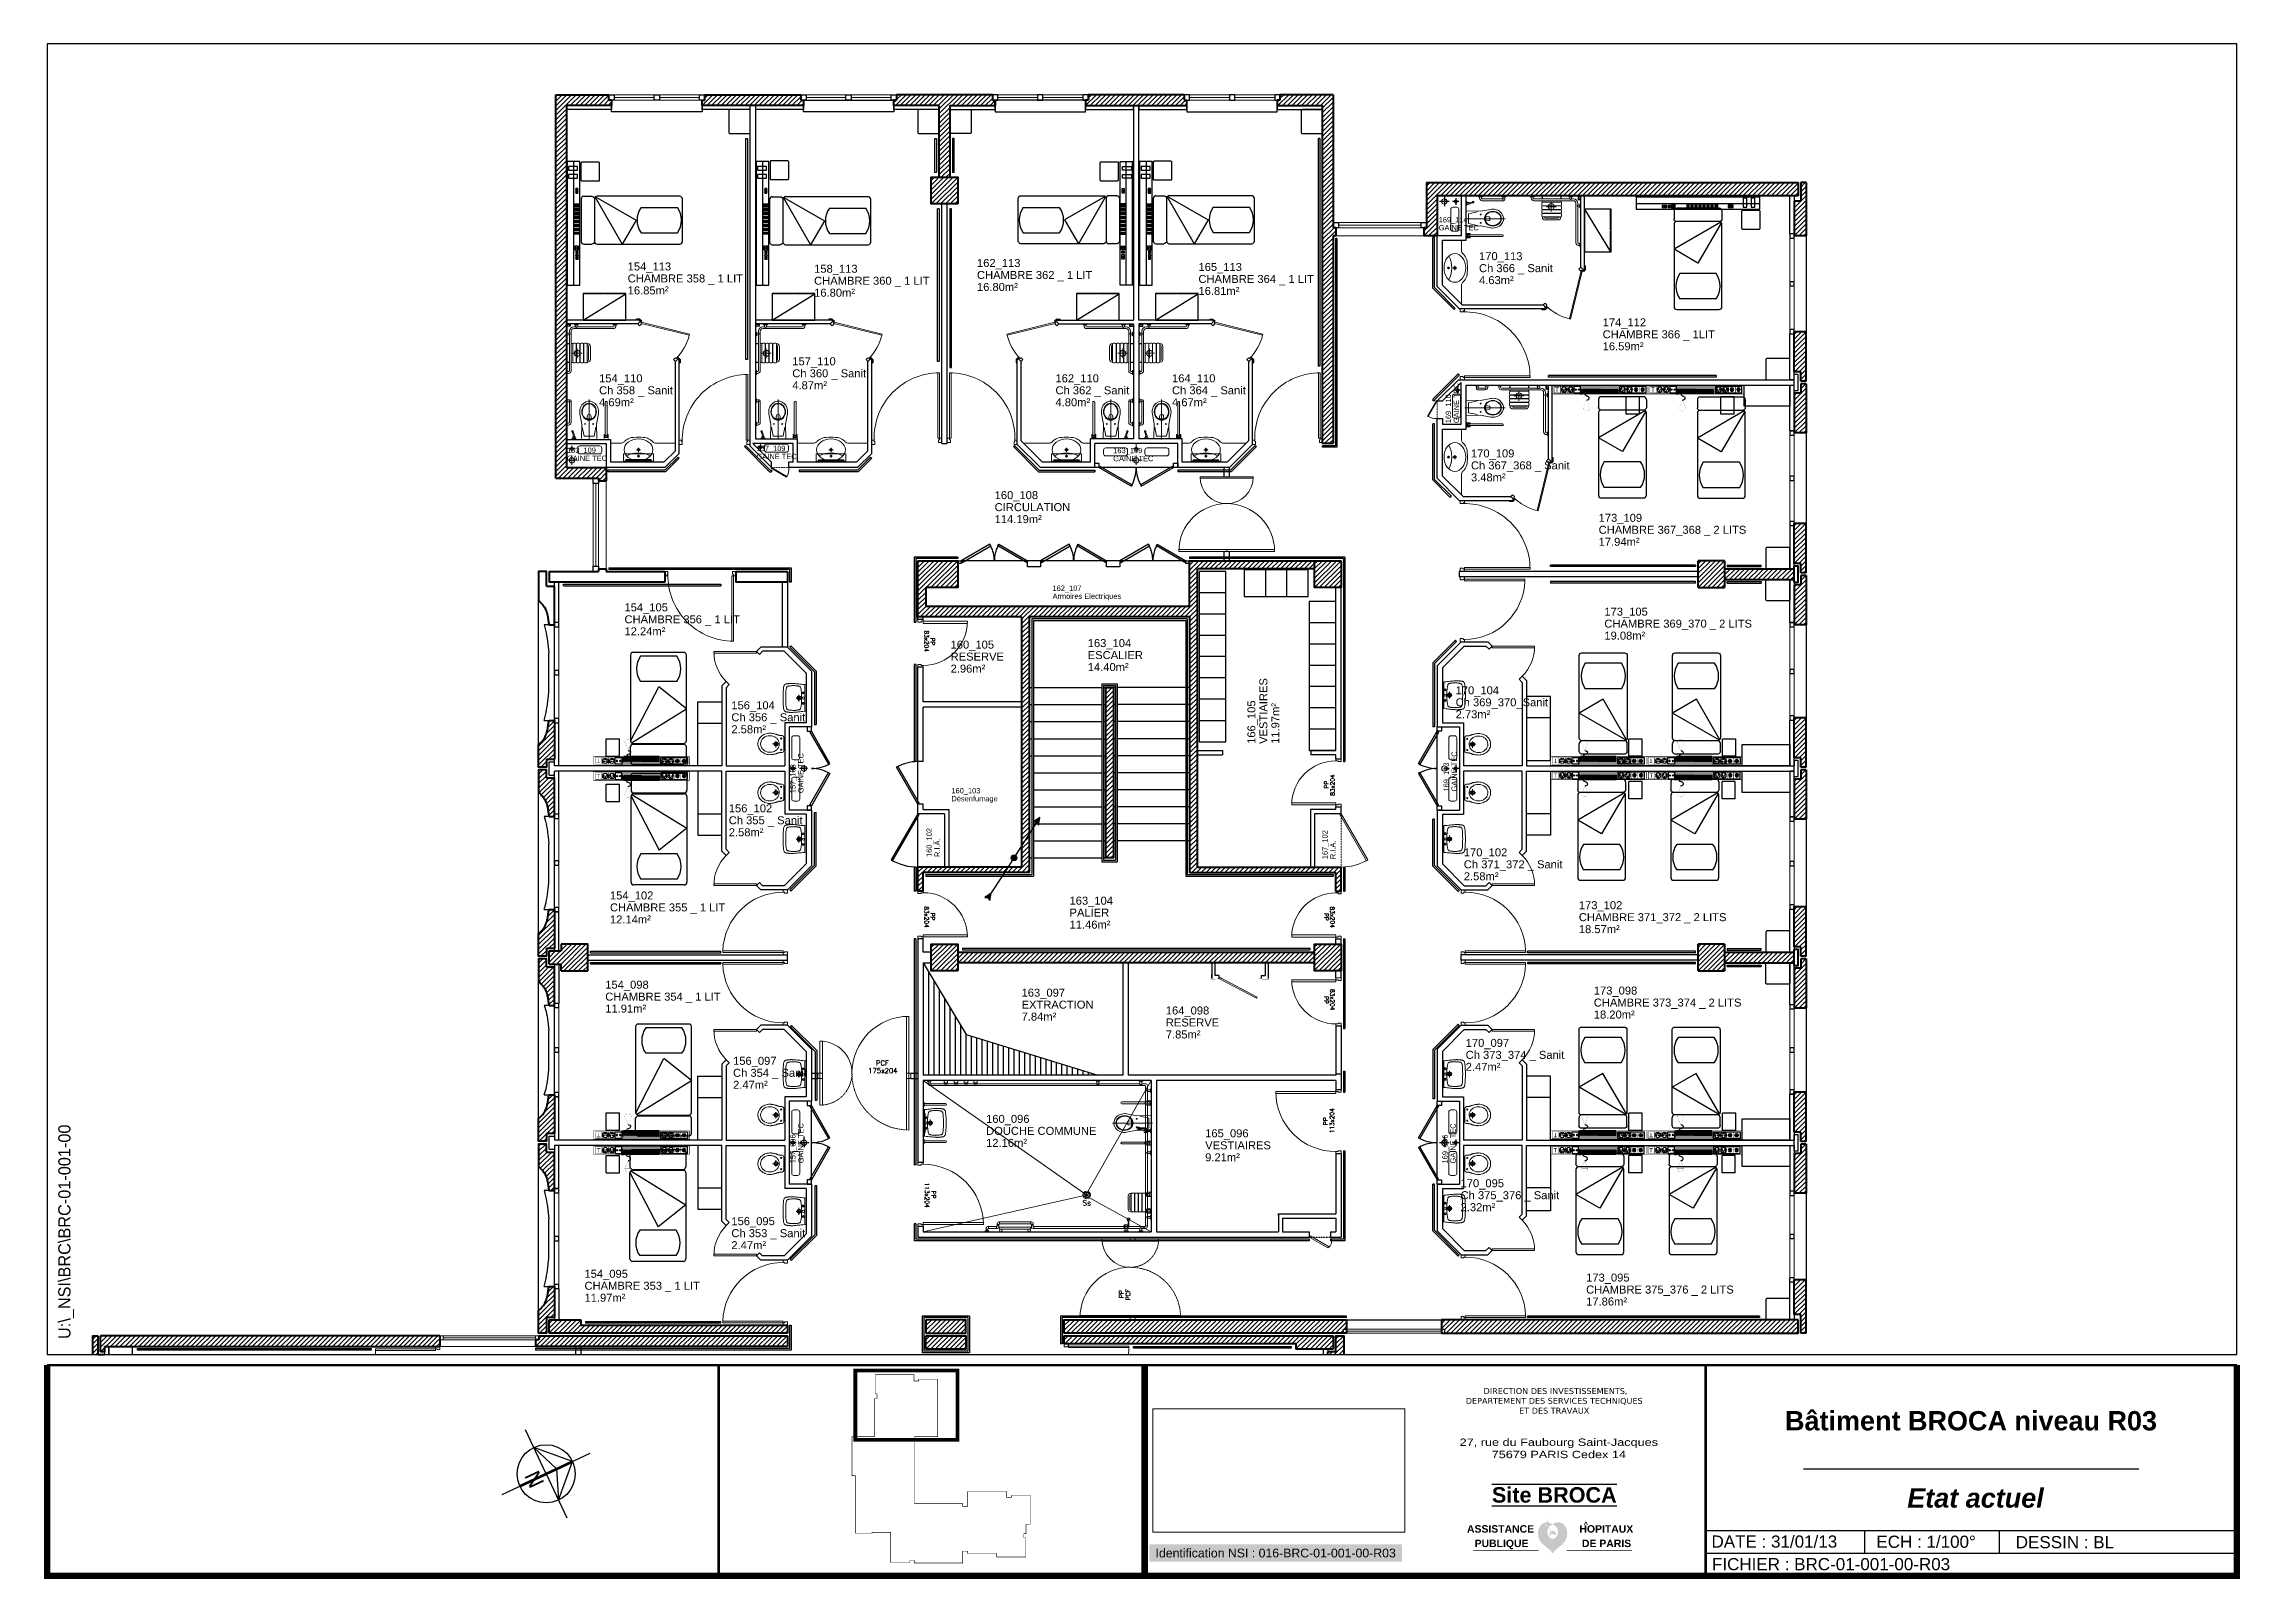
# Paper-space layout 'A3_100°_A' of a CAD drawing. Header units: metres, sheet in millimetres. Extents: x -1 to 412, y 0 to 288.
# The model-space entities are those that its viewports show. They can reach past a viewport. Long polylines and large blocks are cut down to what shows.
import ezdxf
from ezdxf.enums import TextEntityAlignment as Align

# ---------------------------------------------------------------- set-up
doc = ezdxf.new("R2010")
doc.units = ezdxf.units.M
doc.header["$LTSCALE"] = 0.6
doc.header["$MEASUREMENT"] = 0
for name, pattern in [('CACHE', [9.525, 6.35, -3.175]), ('CACHÉ', [0.25, 0.125, -0.125]), ('CONTINU', [0]), ('HIDDEN2', [0.1875, 0.125, -0.0625])]:
    doc.linetypes.add(name, pattern=pattern)
doc.layers.get('0').update_dxf_attribs({"linetype": 'CONTINUOUS'})
for name, color, linetype in [('009 main courant', 181, 'CONTINUOUS'), ('00_Fmult', 7, 'CONTINUOUS'), ('107 EF  Adoucie', 4, 'CONTINUOUS'), ('400 Lits', 150, 'CONTINUOUS'), ('A_ACCÈS', 7, 'CONTINUOUS'), ('A_AGENC', 204, 'CONTINUOUS'), ('A_EQMP', 142, 'CONTINUOUS'), ('A_Etiqu_Gaine', 8, 'CONTINUOUS'), ('A_Etiqu_Gaine_code', 8, 'CONTINUOUS'), ('A_Etiqu_Local', 8, 'CONTINUOUS'), ('A_HACH_STRUC', 7, 'CONTINUOUS'), ('A_MUR_CLOIS', 8, 'CONTINU'), ('A_MURS_ALÈG', 7, 'CONTINU'), ('A_MURS_CLOI', 7, 'CONTINUOUS'), ('Logo', 7, 'CONTINU'), ('maçonnerie', 7, 'CONTINUOUS'), ("Protection d'angle", 7, 'CONTINUOUS')]:
    doc.layers.add(name, color=color, linetype=linetype)
for name, color, linetype, lineweight in [('A_CHASS', 4, 'CONTINU', 0), ('A_MURS_STRU', 7, 'CONTINU', 40), ('A_PORT', 8, 'CONTINUOUS', 0), ('A_PORTE', 8, 'CONTINU', 0), ('A_SANI', 5, 'CONTINU', 0)]:
    doc.layers.add(name, color=color, linetype=linetype, lineweight=lineweight)
doc.styles.add('ANN', font='ARIALN.TTF', dxfattribs={"width": 1.5, "height": 0.1})
doc.styles.add('ARIAL', font='arial.ttf')
doc.styles.add('Attribut', font='arial.ttf')
doc.styles.add('ROMANS', font='ROMANS')
doc.styles.add('ROMANS8', font='romans8', dxfattribs={"height": 10})
doc.styles.add('STYLE1', font='arial.ttf', dxfattribs={"height": 0.5})
pattern_1 = [(0, (-148.712983, -85.579135), (0.0046875, 0.009375), [0, -0.009375])]

psp = doc.layouts.new('A3_100°_A')

# ---------------------------------------------------------------- texts
at = {"insert": (2.16, 45.3), "char_height": 2.2861, "width": 56.0053, "attachment_point": 1, "rotation": 90}
psp.add_mtext('U:\\\\_NSI\\\\BRC\\\\BRC-01-001-00', dxfattribs=at)
at = {"layer": '00_Fmult', "style": 'STYLE1'}
for s, p in [('DATE : 31/01/13 ', (312.6, 7.27)), ('ECH : 1/100°', (343.56, 7.24)), ('DESSIN : BL', (369.73, 7.16)), ('FICHIER : BRC-01-001-00-R03 ', (312.69, 3.03))]:
    psp.add_text(s, height=2.2861, dxfattribs=at).set_placement(p, align=Align.MIDDLE_LEFT)
at = {"layer": '00_Fmult', "attachment_point": 8}
for s, insert, char_height, style in [('\\pi-1.61564;{\\fVerdana|b0|i0|c0|p34;\\C5; DIRECTION DES INVESTISSEMENTS,\\PDEPARTEMENT DES SERVICES TECHNIQUES \\PET DES TRAVAUX}', (283.87, 31.27), 1.1059, 'ANN'), ('{\\fArial|b1|i0|c0|p34;Bâtiment BROCA niveau R03}', (361.33, 28.08), 3.6288, 'STYLE1'), ('{\\C5;27, rue du Faubourg Saint-Jacques\\P75679 PARIS Cedex 14}', (283.93, 22.91), 1.3824, 'ANN'), ('{\\fArial|b1|i0|c0|p34;\\L\\OSite BROCA}', (283.08, 14.54), 2.903, 'STYLE1'), ('{\\fArial|b1|i1|c0|p34;\\C5;Etat actuel}', (362.17, 13.59), 3.6288, 'STYLE1')]:
    psp.add_mtext(s, dxfattribs=dict(at, insert=insert, char_height=char_height, style=style))
at = {"layer": '00_Fmult', "insert": (230.76, 4.27), "char_height": 1.6508, "attachment_point": 8, "style": 'STYLE1', "bg_fill": 1, "box_fill_scale": 1.5, "bg_fill_color": 51, "bg_fill_transparency": 0}
psp.add_mtext('{\\C194;Identification NSI : 016-BRC-01-001-00-R03\\C6; }', dxfattribs=at)

msp = doc.modelspace()

# ---------------------------------------------------------------- texts
at = {"layer": 'A_SANI', "color": 8, "linetype": 'Continuous', "style": 'ROMANS'}
msp.add_text('Ss', height=0.1, dxfattribs=at).set_placement((162.472, 95.091), align=Align.CENTER)

# ---------------------------------------------------------------- blocks, each defined once
blk = doc.blocks.new('Rosev_2')
for p, q in [((0, 0), (-0.487, 1.205)), ((-0.292, 0.723), (-0.723, -0.292)), ((-0.285, -0.115), (-0.292, 0.723)), ((1.205, 0.487), (-1.205, -0.487)), ((0.715, 0.311), (-0.712, -0.265)), ((0.731, 0.273), (-0.696, -0.304)), ((0, 0), (0.487, -1.205)), ((-0.723, -0.292), (0.292, -0.723)), ((0.292, -0.723), (-0.285, -0.115))]:
    blk.add_line(p, q)
blk.add_circle((0, 0), 0.78)
at = {"style": 'ARIAL'}
blk.add_text('N', height=0.416, rotation=112, dxfattribs=at).set_placement((0.516, 0.208), align=Align.CENTER)
blk = doc.blocks.new('Logo_AP-HP_2010')
h = blk.add_hatch(color=5)
h.dxf.hatch_style = 1
h.paths.add_polyline_path([(15.26, 3.54, 0.087951), (15.2, 3.58, 0.077698), (15.12, 3.61, 0.03026), (14.91, 3.63, 0.064219), (14.74, 3.62, 0.053297), (14.54, 3.55, -0.035265), (14.4, 3.73, -0.035265), (14.29, 3.92, -0.038017), (14.19, 4.15, -0.033638), (14.14, 4.36, -0.047979), (14.34, 4.58, -0.080912), (14.54, 4.71, -0.061688), (14.85, 4.8, 0.082171), (14.42, 5.12, 0.104414), (14.01, 5.23, 0.004443), (13.97, 5.23, -0.052513), (13.99, 5.44, -0.052513), (14.05, 5.65, -0.024915), (14.09, 5.74, -0.024915), (14.14, 5.82), (14.03, 5.79, 0.023369), (13.99, 5.71, 0.023369), (13.95, 5.63, 0.05238), (13.9, 5.44, 0.05238), (13.89, 5.23, 0.051008), (13.42, 5.19, 0.090273), (13.04, 5.04, 0.070397), (12.64, 4.71, 0.074613), (12.38, 4.31, 0.054663), (12.18, 3.74, 0.057344), (12.13, 3.17, 0.038155), (12.18, 2.55, 0.062487), (12.29, 2.19, 0.038104), (12.54, 1.73, 0.051084), (12.78, 1.42, 0.010974), (13.14, 1.07, 0.010897), (13.51, 0.73, 0.014069), (13.83, 0.47, -0.009376), (14.31, 0.09, -0.043401), (14.53, -0.13, -0.022183), (14.9, -0.61, -0.022183), (15.26, -0.12, -0.043401), (15.47, 0.1, -0.009376), (15.94, 0.49, 0.014069), (16.26, 0.75, 0.010897), (16.62, 1.1, 0.010974), (16.98, 1.46, 0.051084), (17.21, 1.77, 0.038104), (17.45, 2.24, 0.062487), (17.56, 2.6, 0.038155), (17.6, 3.21, 0.057344), (17.53, 3.78, 0.054663), (17.33, 4.35, 0.074613), (17.05, 4.75, 0.070397), (16.66, 5.07, 0.090273), (16.26, 5.22, 0.064201), (15.68, 5.25, 0.104414), (15.27, 5.13, 0.082171), (14.85, 4.8, -0.061688), (15.15, 4.72, -0.080912), (15.36, 4.59, -0.051096), (15.58, 4.36, -0.052273), (15.74, 4.09, -0.097488), (15.87, 3.59, -0.091605), (15.81, 3.04, -0.052863), (15.68, 2.74, -0.047118), (15.47, 2.45, -0.087865), (15.24, 2.26, -0.067468), (14.88, 2.11, -0.067468), (14.52, 2.25, -0.087865), (14.28, 2.43, -0.047118), (14.07, 2.72, -0.052863), (13.93, 3.02, -0.091605), (13.85, 3.57, -0.097488), (13.97, 4.07, -0.037175), (14.08, 4.27, 0.028309), (14.14, 4.06, 0.028309), (14.22, 3.87, 0.032302), (14.35, 3.66, 0.032302), (14.5, 3.47, 0.048008), (14.4, 3.33, 0.048008), (14.34, 3.17, 0.065182), (14.3, 2.94, 0.065182), (14.32, 2.7, 0.05645), (14.42, 2.76, 0.009836), (14.44, 2.78), (14.52, 2.85, 0.112168), (14.62, 3.07, 0.115868), (14.62, 3.31, 0.064855), (14.8, 3.12, 0.064855), (15.02, 2.99, 0.065591), (15.27, 2.92, 0.065591), (15.54, 2.91, 0.07043), (15.49, 3.17, 0.082203), (15.39, 3.37, 0.028832)])
h.paths.add_polyline_path([(13.55, 4.72, -1), (13.78, 4.72, -1)], flags=16)
at = {"color": 5, "const_width": 0.122}
for points in [[(12.27, 0), (0, 0)], [(29.78, 0), (17.51, 0)]]:
    blk.add_lwpolyline(points, dxfattribs=at)
at = {"color": 5, "char_height": 1.4, "attachment_point": 1, "style": 'ARIAL'}
for s, width, insert in [('\\pi-1.06699;{\\fArial|b1|i0|c0|p34;ASSISTANCE}', 10.3743, (-0.15, 4.72)), ('\\pi1.25576;{\\fArial|b1|i0|c0|p34;HOPITAUX}', 12.471, (18.64, 4.72)), ('\\pi1.21017;{\\fArial|b1|i0|c0|p34;PUBLIQUE}', 12.2862, (-0.99, 2)), ('\\pi1.73516;{\\fArial|b1|i0|c0|p34;DE PARIS}', 12.471, (18.64, 2))]:
    blk.add_mtext_dynamic_manual_height_columns(s, width=width, gutter_width=20, heights=[0], dxfattribs=dict(at, insert=insert))
at = {"insert": (20.7, 5.36), "char_height": 1, "width": 5.387, "attachment_point": 1, "style": 'ARIAL'}
blk.add_mtext('{\\fArial|b1|i0|c0|p34;\\C5;^ }', dxfattribs=at)
blk = doc.blocks.new('LOGAPHP_2010')
blk.add_blockref('Logo_AP-HP_2010', (-259.22, -180.76))
blk = doc.blocks.new('TIRETTE-LIT')
at = {"layer": 'A_EQMP'}
h = blk.add_hatch(color=256, dxfattribs=at)
h.paths.add_polyline_path([(9, 3.8, 1), (6, 3.8, 1)])
h.paths.add_polyline_path([(6, -3.7, 1), (9, -3.7, 1)])
for p, q in [((0, 7.5), (0, -7.5)), ((15, 7.5), (0, 7.5)), ((15, -7.5), (15, 7.5)), ((0, -7.5), (15, -7.5))]:
    blk.add_line(p, q, dxfattribs=at)
at = {"layer": 'A_EQMP', "const_width": 0.24}
for points in [[(31, 21.4), (49, 28.6)], [(31, 21.4), (49, 14.2)], [(49, 28.6), (49, 14.2)]]:
    blk.add_lwpolyline(points, dxfattribs=at)
for points in [[(49, 14.2, 1), (49, 28.6, 1)], [(49, 27.4, 1.477033), (49, 27.4)]]:
    blk.add_lwpolyline(points, format="xyb", dxfattribs=at)
at = {"layer": 'A_EQMP'}
for centre in [(7.5, 3.8), (7.5, -3.7)]:
    blk.add_circle(centre, 1.45, dxfattribs=at)
blk.add_spline([(31.1, 21.5), (27.5, 27.4), (22.7, 24.2), (21.1, 19.6), (16.8, 17.3), (12.7, 10.4), (6.8, 9.9), (7.2, 3.9)], degree=3, dxfattribs=at)
blk = doc.blocks.new('A$C01C47C35')
at = {"layer": 'A_EQMP', "linetype": 'HIDDEN2'}
for points in [[(0.124, 0.405, 1), (0.085, 0.405, 1)], [(0.248, 0.405, 1), (0.209, 0.405, 1)], [(0.342, 0.377, 1), (0.363, 0.377, 1)], [(0.467, 0.377, 1), (0.487, 0.377, 1)], [(1.449, 0.377, 1), (1.47, 0.377, 1)], [(1.573, 0.377, 1), (1.594, 0.377, 1)]]:
    blk.add_hatch(color=256, dxfattribs=at).paths.add_polyline_path(points)
at = {"layer": 'A_EQMP', "linetype": 'Continuous'}
h = blk.add_hatch(dxfattribs=at)
h.set_pattern_fill('DOTS', color=256, scale=0.15, style=0)
h.set_pattern_definition(pattern_1)
edge = h.paths.add_edge_path()
edge.add_line((1.272, 0.466), (1.273, 0.466))
edge.add_line((1.273, 0.466), (1.273, 0.484))
edge.add_line((1.273, 0.484), (0.539, 0.484))
edge.add_line((0.539, 0.484), (0.539, 0.324))
edge.add_line((0.539, 0.324), (0.574, 0.324))
edge.add_line((0.574, 0.324), (0.574, 0.407))
edge.add_line((0.574, 0.407), (0.905, 0.407))
edge.add_line((0.905, 0.407), (1.236, 0.407))
edge.add_line((1.236, 0.407), (1.236, 0.35))
edge.add_spline(control_points=[(1.236, 0.35), (1.241, 0.353), (1.256, 0.366), (1.241, 0.413), (1.262, 0.416), (1.272, 0.414)], knot_values=[28.337457, 28.337457, 28.337457, 28.337457, 30.502349, 36.382785, 39.476515, 39.476515, 39.476515, 39.476515], degree=3, periodic=0)
edge.add_line((1.272, 0.414), (1.272, 0.466))
h = blk.add_hatch(dxfattribs=at)
h.set_pattern_fill('DOTS', color=256, scale=0.15, style=0)
h.set_pattern_definition(pattern_1)
edge = h.paths.add_edge_path()
edge.add_spline(control_points=[(1.272, 0.414), (1.262, 0.416), (1.241, 0.413), (1.256, 0.366), (1.241, 0.353), (1.236, 0.35)], knot_values=[28.337457, 28.337457, 28.337457, 28.337457, 31.431187, 37.311623, 39.476515, 39.476515, 39.476515, 39.476515], degree=3, periodic=0)
edge.add_line((1.236, 0.35), (1.236, 0.324))
edge.add_line((1.236, 0.324), (1.274, 0.324))
edge.add_line((1.274, 0.324), (1.274, 0.342))
edge.add_line((1.274, 0.342), (1.272, 0.342))
edge.add_line((1.272, 0.342), (1.272, 0.342))
edge.add_line((1.272, 0.342), (1.272, 0.342))
edge.add_line((1.272, 0.342), (1.272, 0.414))
at = {"layer": 'A_EQMP'}
h = blk.add_hatch(dxfattribs=at)
h.set_pattern_fill('PLASTI', color=1, scale=0.16551, style=0)
h.set_pattern_definition([(360, (-8.3594, 6.80946), (1e-17, 0.04137741), []), (360, (-8.3594, 6.81463), (1e-17, 0.04137741), []), (360, (-8.3594, 6.819804), (1e-17, 0.04137741), []), (360, (-8.3594, 6.83532), (1e-17, 0.04137741), [])])
h.paths.add_polyline_path([(1.236, 0.324), (1.236, 0.407), (0.905, 0.407), (0.574, 0.407), (0.574, 0.324)])
for p, q in [((0.574, 0.407), (0.574, 0.324)), ((0.905, 0.407), (0.574, 0.407)), ((0.574, 0.324), (1.236, 0.324)), ((0.905, 0.407), (1.236, 0.407)), ((1.236, 0.324), (1.236, 0.407))]:
    blk.add_line(p, q, dxfattribs=at)
for points, const_width in [([(1.805, 0.324), (1.805, 0.484), (0.005, 0.484), (0.005, 0.324)], 0.01), ([(0.538, 0.342), (0.538, 0.466), (0.041, 0.466), (0.041, 0.342)], 0.00828), ([(1.769, 0.342), (1.769, 0.466), (1.272, 0.466), (1.272, 0.342)], 0.00828)]:
    blk.add_lwpolyline(points, close=True, dxfattribs=dict(at, const_width=const_width))
at = {"layer": 'A_EQMP', "linetype": 'Continuous'}
blk.add_lwpolyline([(0.041, 0.466), (0.538, 0.466), (0.538, 0.342), (0.041, 0.342)], close=True, dxfattribs=at)
at = {"layer": 'A_EQMP', "const_width": 0.00828}
for points in [[(0.165, 0.466), (0.165, 0.342)], [(0.289, 0.466), (0.289, 0.342)], [(0.289, 0.466), (0.289, 0.342)], [(0.414, 0.466), (0.414, 0.342)], [(1.396, 0.466), (1.396, 0.342)], [(1.521, 0.466), (1.521, 0.342)], [(1.645, 0.466), (1.645, 0.342)], [(1.769, 0.466), (1.769, 0.342)]]:
    blk.add_lwpolyline(points, dxfattribs=at)
at = {"layer": 'A_EQMP'}
for centre, radius in [((0.105, 0.406), 0.0338), ((0.105, 0.405), 0.0192), ((0.229, 0.406), 0.0338), ((0.229, 0.405), 0.0192), ((0.352, 0.404), 0.0493), ((0.476, 0.404), 0.0493), ((1.459, 0.404), 0.0493), ((1.583, 0.404), 0.0493)]:
    blk.add_circle(centre, radius, dxfattribs=at)
at = {"layer": 'A_EQMP', "linetype": 'HIDDEN2'}
for centre in [(0.326, 0.41), (0.377, 0.41), (0.451, 0.41), (0.501, 0.41), (1.433, 0.41), (1.484, 0.41), (1.557, 0.41), (1.608, 0.41), (0.353, 0.377), (0.477, 0.377), (1.46, 0.377), (1.584, 0.377)]:
    blk.add_circle(centre, 0.0102, dxfattribs=at)
at = {"layer": 'A_EQMP', "linetype": 'HIDDEN2', "xscale": -0.00827548159, "yscale": 0.00827548159, "zscale": 0.00827548159, "rotation": 90}
blk.add_blockref('TIRETTE-LIT', (1.334, 0.466), dxfattribs=at)
at = {"layer": 'A_EQMP', "linetype": 'HIDDEN2', "insert": (1.676, 0.445), "char_height": 0.08275, "width": 0.12413, "attachment_point": 1}
blk.add_mtext('\\fArial|b0|i0|c0|p34;T', dxfattribs=at)
blk = doc.blocks.new("Protection d'angle")
at = {"layer": "Protection d'angle", "color": 7}
blk.add_lwpolyline([(-0.007, 0.352, 0, 0, 0), (-0.007, 0.153, 0, 0, 0), (0, 0.153, 0, 0, 0), (0, 0.142, 0, 0, 0), (-0.007, 0.142, 0, 0, 0), (-0.007, 0.037, 0, 0, 0), (0.004, 0.007, 0, 0, -0.490349), (0.006, -0.006, 0, 0, -0.490349), (-0.007, -0.004, 0, 0, 0), (-0.037, 0.007, 0, 0, 0), (-0.142, 0.007, 0, 0, 0), (-0.142, 0, 0, 0, 0), (-0.153, 0, 0, 0, 0), (-0.153, 0.007, 0, 0, 0), (-0.352, 0.007, 0.01, 0.01, 0), (-0.358, 0.007, 0.01, 0.01, 1), (-0.358, -0.002, 0.01, 0.01, 0), (-0.019, -0.016, 0.01, 0.01, 0.413602), (0.016, -0.016, 0.01, 0.01, 0.414214), (0.016, 0.019, 0.01, 0.01, 0), (0.002, 0.358, 0.01, 0.01, 1), (-0.007, 0.358, 0.01, 0.01, 0), (-0.007, 0.352, 0, 0, 0)], format="xyseb", dxfattribs=at)
blk = doc.blocks.new('A_Etiqu_Local')
at = {"style": 'Attribut', "flags": 1}
for tag, p in [('CODE_HOPITAL', (-0.446, 1.632)), ('CODE_SITE', (-0.446, 1.407)), ('CODE_BATIMENT', (-0.446, 1.182)), ('CODE_SECTEUR', (-0.446, 0.957)), ('CODE_ETAGE', (-0.446, 0.732)), ('NOM_NORMALISE', (-0.446, -0.843)), ('SECTEUR_ACTIVITE', (-0.446, -1.068)), ('SOUS_SECTEUR_ACTIVITE', (-0.446, -1.293)), ('VOLUME', (-0.446, -1.518)), ('SERVICE', (-0.446, -1.743)), ('CODE_UG', (-0.446, -1.968)), ('CODE_UA', (-0.446, -2.193)), ('CODE_POLE', (-0.446, -2.418)), ('OCCUPANT_EXTERNE', (-0.446, -2.643)), ('DISPONIBILITE', (-0.446, -2.868)), ('ACCES_HANDICAPES', (-0.446, -3.093)), ('NATURE_SOL', (-0.446, -3.318)), ('AMIANTE', (-0.446, -3.768)), ('RISQUE_LABORATOIRE', (-0.446, -3.543))]:
    blk.add_attdef(tag, p, '', height=0.15, dxfattribs=at)
at = {"layer": 'A_Etiqu_Local', "style": 'Attribut'}
for tag, p in [('CODE_PIECE', (-0.446, 0.282)), ('NOM_USAGE', (-0.446, 0.057)), ('SURFACE', (-0.446, -0.168))]:
    blk.add_attdef(tag, p, '', height=0.15, dxfattribs=at)
blk = doc.blocks.new('A_Etiqu_Gaine')
at = {"style": 'Attribut', "flags": 1}
for tag, p in [('CODE_HOPITAL', (-0.432, 0.865)), ('CODE_SITE', (-0.432, 0.715)), ('CODE_BATIMENT', (-0.432, 0.565)), ('CODE_SECTEUR', (-0.432, 0.415)), ('CODE_ETAGE', (-0.432, 0.265)), ('SECTEUR_ACTIVITE', (-0.432, -0.485)), ('NOM_NORMALISE', (-0.432, -0.335)), ('SOUS_SECTEUR_ACTIVITE', (-0.432, -0.635)), ('SURFACE', (-0.432, -0.785)), ('AMIANTE', (-0.432, -1.235)), ('CODE_UG', (-0.432, -0.935)), ('CODE_POLE', (-0.432, -1.085))]:
    blk.add_attdef(tag, p, '', height=0.1, dxfattribs=at)
at = {"layer": 'A_Etiqu_Gaine', "style": 'Attribut'}
blk.add_attdef('NOM_USAGE', (-0.432, -0.185), '', height=0.1, dxfattribs=at)
at = {"layer": 'A_Etiqu_Gaine_code', "style": 'Attribut'}
blk.add_attdef('CODE_PIECE', (-0.432, -0.035), '', height=0.1, dxfattribs=at)
blk = doc.blocks.new('BROCA2-G664')
at = {"layer": '400 Lits', "linetype": 'Continuous'}
for p, q in [((7.900006, 68.849884), (8.05, 68.849884)), ((8.100003, 68.799881), (8.100003, 67.999878)), ((8.11089, 68.831024), (8.619618, 67.949875)), ((8.118855, 68.838989), (8.87943, 68.399872)), ((8.87943, 68.399872), (8.619618, 67.949875)), ((7.900006, 67.949875), (8.05, 67.949875))]:
    blk.add_line(p, q, dxfattribs=at)
for points in [[(7.900006, 68.849884, 0.414213), (7.850006, 68.799881), (7.850003, 67.999878, 0.414214), (7.900006, 67.949878)], [(8.05, 68.849884, -0.414213), (8.1, 68.799881), (8.100003, 67.999878, -0.414214), (8.05, 67.949878)], [(8.150006, 68.849884, 0.414213), (8.100006, 68.799881), (8.100003, 67.999878, 0.414214), (8.150006, 67.949878)], [(8.149732, 67.949875), (9.700002, 67.949875, 0.414214), (9.750002, 67.999878), (9.750005, 68.799881, 0.414214), (9.700002, 68.849881), (8.149732, 68.849884)]]:
    blk.add_lwpolyline(points, format="xyb", dxfattribs=at)
blk = doc.blocks.new('BROCA2-G666')
at = {"layer": '400 Lits', "linetype": 'Continuous'}
for p, q in [((8.973927, 68.63842), (9.655507, 68.63842)), ((8.973927, 68.161324), (9.655507, 68.161324))]:
    blk.add_line(p, q, dxfattribs=at)
for start, end in [(145.007771, 214.992539), (325.007913, 34.991933)]:
    blk.add_arc((9.314717, 68.399879), 0.415985, start, end, dxfattribs=at)
blk = doc.blocks.new('BROCA2-G669')
at = {"layer": '400 Lits', "linetype": 'Continuous'}
for p, q in [((11.449738, 68.849884), (11.599731, 68.849884)), ((11.649734, 68.799881), (11.649734, 67.999878)), ((11.660622, 68.831024), (12.16935, 67.949875)), ((11.668587, 68.838989), (12.429161, 68.399872)), ((12.429161, 68.399872), (12.16935, 67.949875)), ((11.449738, 67.949875), (11.599731, 67.949875))]:
    blk.add_line(p, q, dxfattribs=at)
for points in [[(11.449738, 68.849884, 0.414213), (11.399738, 68.799881), (11.399734, 67.999878, 0.414214), (11.449738, 67.949878)], [(11.599731, 68.849884, -0.414213), (11.649731, 68.799881), (11.649734, 67.999878, -0.414214), (11.599731, 67.949878)], [(11.699738, 68.849884, 0.414213), (11.649738, 68.799881), (11.649734, 67.999878, 0.414214), (11.699738, 67.949878)], [(11.699463, 67.949875), (13.249733, 67.949875, 0.414214), (13.299733, 67.999878), (13.299736, 68.799881, 0.414214), (13.249733, 68.849881), (11.699463, 68.849884)]]:
    blk.add_lwpolyline(points, format="xyb", dxfattribs=at)
blk = doc.blocks.new('BROCA2-G776')
at = {"layer": '400 Lits', "linetype": 'Continuous'}
for p, q in [((27.250032, 51.979797), (26.800032, 51.719986)), ((27.689146, 51.219227), (27.250032, 51.979797)), ((27.681177, 51.211258), (26.800032, 51.719986)), ((26.800032, 51.000374), (26.800032, 51.150368)), ((27.650034, 51.200371), (26.850031, 51.200371)), ((27.700033, 51.000374), (27.700033, 51.150368))]:
    blk.add_line(p, q, dxfattribs=at)
for points in [[(26.800032, 51.250099), (26.800032, 52.800369, -0.414213), (26.850031, 52.850369), (27.650034, 52.850372, -0.414214), (27.700034, 52.800369), (27.700033, 51.250099)], [(27.700033, 51.250374, -0.414213), (27.650034, 51.200374), (26.850031, 51.200371, -0.414214), (26.800031, 51.250374)], [(27.700033, 51.150368, 0.414214), (27.650034, 51.200368), (26.850031, 51.200371, 0.414214), (26.800031, 51.150368)], [(27.700033, 51.000374, -0.414213), (27.650034, 50.950374), (26.850031, 50.950371, -0.414214), (26.800031, 51.000374)]]:
    blk.add_lwpolyline(points, format="xyb", dxfattribs=at)
blk = doc.blocks.new('BROCA2-G777')
at = {"layer": '400 Lits', "linetype": 'Continuous'}
for p, q in [((26.800032, 50.650494), (26.800032, 50.5005)), ((27.681177, 50.43961), (26.800032, 49.930882)), ((27.650034, 50.450497), (26.850031, 50.450497)), ((27.689146, 50.431641), (27.250032, 49.67107)), ((27.700033, 50.650494), (27.700033, 50.5005)), ((27.250032, 49.67107), (26.800032, 49.930882))]:
    blk.add_line(p, q, dxfattribs=at)
for points in [[(27.700033, 50.650494, 0.414214), (27.650034, 50.700494), (26.850031, 50.700497, 0.414214), (26.800031, 50.650494)], [(27.700033, 50.5005, -0.414213), (27.650034, 50.4505), (26.850031, 50.450497, -0.414214), (26.800031, 50.5005)], [(27.700033, 50.400494, 0.414214), (27.650034, 50.450494), (26.850031, 50.450497, 0.414214), (26.800031, 50.400494)], [(26.800032, 50.400768), (26.800032, 48.850498, 0.414213), (26.850031, 48.800498), (27.650034, 48.800495, 0.414213), (27.700034, 48.850498), (27.700033, 50.400768)]]:
    blk.add_lwpolyline(points, format="xyb", dxfattribs=at)
blk = doc.blocks.new('BROCA2-G782')
at = {"layer": '400 Lits', "linetype": 'Continuous'}
for p, q in [((29.000032, 51.979797), (28.550032, 51.719986)), ((29.439146, 51.219227), (29.000032, 51.979797)), ((29.431177, 51.211258), (28.550032, 51.719986)), ((28.550032, 51.000374), (28.550032, 51.150368)), ((29.400034, 51.200371), (28.600031, 51.200371)), ((29.450033, 51.000374), (29.450033, 51.150368))]:
    blk.add_line(p, q, dxfattribs=at)
for points in [[(28.550032, 51.250099), (28.550032, 52.800369, -0.414213), (28.600031, 52.850369), (29.400034, 52.850372, -0.414214), (29.450034, 52.800369), (29.450033, 51.250099)], [(29.450033, 51.250374, -0.414213), (29.400034, 51.200374), (28.600031, 51.200371, -0.414214), (28.550031, 51.250374)], [(29.450033, 51.150368, 0.414214), (29.400034, 51.200368), (28.600031, 51.200371, 0.414214), (28.550031, 51.150368)], [(29.450033, 51.000374, -0.414213), (29.400034, 50.950374), (28.600031, 50.950371, -0.414214), (28.550031, 51.000374)]]:
    blk.add_lwpolyline(points, format="xyb", dxfattribs=at)
blk = doc.blocks.new('BROCA2-G785')
at = {"layer": '400 Lits', "linetype": 'Continuous'}
for p, q in [((28.550032, 50.650494), (28.550032, 50.5005)), ((29.431177, 50.43961), (28.550032, 49.930882)), ((29.400034, 50.450497), (28.600031, 50.450497)), ((29.439146, 50.431641), (29.000032, 49.67107)), ((29.450033, 50.650494), (29.450033, 50.5005)), ((29.000032, 49.67107), (28.550032, 49.930882))]:
    blk.add_line(p, q, dxfattribs=at)
for points in [[(29.450033, 50.650494, 0.414214), (29.400034, 50.700494), (28.600031, 50.700497, 0.414214), (28.550031, 50.650494)], [(29.450033, 50.5005, -0.414213), (29.400034, 50.4505), (28.600031, 50.450497, -0.414214), (28.550031, 50.5005)], [(29.450033, 50.400494, 0.414214), (29.400034, 50.450494), (28.600031, 50.450497, 0.414214), (28.550031, 50.400494)], [(28.550032, 50.400768), (28.550032, 48.850498, 0.414213), (28.600031, 48.800498), (29.400034, 48.800495, 0.414213), (29.450034, 48.850498), (29.450033, 50.400768)]]:
    blk.add_lwpolyline(points, format="xyb", dxfattribs=at)
blk = doc.blocks.new('BROCA2-G795')
at = {"layer": '400 Lits', "linetype": 'Continuous'}
for p, q in [((26.800032, 64.925613), (26.800032, 64.77562)), ((27.700033, 64.925613), (27.700033, 64.77562)), ((27.681177, 64.714729), (26.800032, 64.206001)), ((27.650034, 64.725616), (26.850031, 64.725616)), ((27.689146, 64.706757), (27.250032, 63.946186)), ((27.250032, 63.946186), (26.800032, 64.206001))]:
    blk.add_line(p, q, dxfattribs=at)
for points in [[(27.700033, 64.925613, 0.414214), (27.650034, 64.975613), (26.850031, 64.975616, 0.414214), (26.800031, 64.925613)], [(27.700033, 64.77562, -0.414213), (27.650034, 64.72562), (26.850031, 64.725616, -0.414214), (26.800031, 64.775619)], [(27.700033, 64.675613, 0.414214), (27.650034, 64.725613), (26.850031, 64.725616, 0.414214), (26.800031, 64.675613)], [(26.800032, 64.675888), (26.800032, 63.125614, 0.414213), (26.850031, 63.075614), (27.650034, 63.075611, 0.414213), (27.700034, 63.125614), (27.700033, 64.675888)]]:
    blk.add_lwpolyline(points, format="xyb", dxfattribs=at)
blk = doc.blocks.new('BROCA2-G818')
at = {"layer": '400 Lits', "linetype": 'Continuous'}
for p, q in [((27.250032, 59.004913), (26.800032, 58.745102)), ((27.689146, 58.244343), (27.250032, 59.004913)), ((27.681177, 58.236374), (26.800032, 58.745102)), ((26.800032, 58.02549), (26.800032, 58.175484)), ((27.650034, 58.225487), (26.850031, 58.225487)), ((27.700033, 58.02549), (27.700033, 58.175484))]:
    blk.add_line(p, q, dxfattribs=at)
for points in [[(26.800032, 58.275215), (26.800032, 59.825485, -0.414213), (26.850031, 59.875485), (27.650034, 59.875488, -0.414214), (27.700034, 59.825485), (27.700033, 58.275215)], [(27.700033, 58.27549, -0.414213), (27.650034, 58.22549), (26.850031, 58.225487, -0.414214), (26.800031, 58.27549)], [(27.700033, 58.175484, 0.414214), (27.650034, 58.225484), (26.850031, 58.225487, 0.414214), (26.800031, 58.175484)], [(27.700033, 58.02549, -0.414213), (27.650034, 57.97549), (26.850031, 57.975487, -0.414214), (26.800031, 58.02549)]]:
    blk.add_lwpolyline(points, format="xyb", dxfattribs=at)
blk = doc.blocks.new('BROCA2-G834')
at = {"layer": '400 Lits', "linetype": 'Continuous'}
for p, q in [((26.800032, 57.67561), (26.800032, 57.525616)), ((27.681177, 57.464725), (26.800032, 56.955997)), ((27.650034, 57.475613), (26.850031, 57.475613)), ((27.689146, 57.456757), (27.250032, 56.696186)), ((27.700033, 57.67561), (27.700033, 57.525616)), ((27.250032, 56.696186), (26.800032, 56.955997))]:
    blk.add_line(p, q, dxfattribs=at)
for points in [[(27.700033, 57.67561, 0.414214), (27.650034, 57.72561), (26.850031, 57.725613, 0.414214), (26.800031, 57.67561)], [(27.700033, 57.525616, -0.414213), (27.650034, 57.475616), (26.850031, 57.475613, -0.414214), (26.800031, 57.525616)], [(27.700033, 57.42561, 0.414214), (27.650034, 57.47561), (26.850031, 57.475613, 0.414214), (26.800031, 57.42561)], [(26.800032, 57.425884), (26.800032, 55.875614, 0.414213), (26.850031, 55.825614), (27.650034, 55.825611, 0.414213), (27.700034, 55.875614), (27.700033, 57.425884)]]:
    blk.add_lwpolyline(points, format="xyb", dxfattribs=at)
blk = doc.blocks.new('BROCA2-G840')
at = {"layer": '400 Lits', "linetype": 'Continuous'}
for p, q in [((18.649998, 68.849876), (18.799992, 68.849876)), ((18.849995, 68.799881), (18.849995, 67.999878)), ((18.860882, 68.831024), (19.36961, 67.949875)), ((18.868847, 68.838989), (19.629421, 68.399879)), ((19.629421, 68.399879), (19.36961, 67.949875)), ((18.649998, 67.949875), (18.799992, 67.949875))]:
    blk.add_line(p, q, dxfattribs=at)
for points in [[(18.649998, 68.849876, 0.414214), (18.599998, 68.799881), (18.599995, 67.999878, 0.414214), (18.649998, 67.949878)], [(18.799992, 68.849876, -0.414213), (18.849992, 68.799881), (18.849995, 67.999878, -0.414214), (18.799992, 67.949878)], [(18.899998, 68.849876, 0.414214), (18.849998, 68.799881), (18.849995, 67.999878, 0.414214), (18.899998, 67.949878)], [(18.899723, 67.949875), (20.449993, 67.949875, 0.414214), (20.499993, 67.999878), (20.499996, 68.799881, 0.414213), (20.449993, 68.849881), (18.899723, 68.849876)]]:
    blk.add_lwpolyline(points, format="xyb", dxfattribs=at)
blk = doc.blocks.new('BROCA2-G851')
at = {"layer": '400 Lits', "linetype": 'Continuous'}
for p, q in [((18.031073, 68.838989), (17.270498, 68.399872)), ((18.039038, 68.831024), (17.53031, 67.949875)), ((18.049925, 68.799881), (18.049925, 67.999878)), ((18.249922, 68.849884), (18.099928, 68.849884)), ((17.270498, 68.399872), (17.53031, 67.949875)), ((18.249922, 67.949875), (18.099928, 67.949875))]:
    blk.add_line(p, q, dxfattribs=at)
for points in [[(18.000196, 67.949875), (16.449926, 67.949875, -0.414214), (16.399926, 67.999878), (16.399923, 68.799881, -0.414214), (16.449926, 68.849881), (18.000196, 68.849884)], [(17.999922, 68.849884, -0.414213), (18.049922, 68.799881), (18.049925, 67.999878, -0.414214), (17.999922, 67.949878)], [(18.099928, 68.849884, 0.414213), (18.049928, 68.799881), (18.049925, 67.999878, 0.414214), (18.099928, 67.949878)], [(18.249922, 68.849884, -0.414213), (18.299922, 68.799881), (18.299925, 67.999878, -0.414214), (18.249922, 67.949878)]]:
    blk.add_lwpolyline(points, format="xyb", dxfattribs=at)
blk = doc.blocks.new('BROCA2-G882')
at = {"layer": '400 Lits', "linetype": 'Continuous'}
for p, q in [((28.550032, 64.925613), (28.550032, 64.77562)), ((29.450033, 64.925613), (29.450033, 64.77562)), ((29.431177, 64.714729), (28.550032, 64.206001)), ((29.400034, 64.725616), (28.600031, 64.725616)), ((29.439146, 64.706757), (29.000032, 63.946186)), ((29.000032, 63.946186), (28.550032, 64.206001))]:
    blk.add_line(p, q, dxfattribs=at)
for points in [[(29.450033, 64.925613, 0.414214), (29.400034, 64.975613), (28.600031, 64.975616, 0.414214), (28.550031, 64.925613)], [(29.450033, 64.77562, -0.414213), (29.400034, 64.72562), (28.600031, 64.725616, -0.414214), (28.550031, 64.775619)], [(29.450033, 64.675613, 0.414214), (29.400034, 64.725613), (28.600031, 64.725616, 0.414214), (28.550031, 64.675613)], [(28.550032, 64.675888), (28.550032, 63.125614, 0.414213), (28.600031, 63.075614), (29.400034, 63.075611, 0.414213), (29.450034, 63.125614), (29.450033, 64.675888)]]:
    blk.add_lwpolyline(points, format="xyb", dxfattribs=at)
blk = doc.blocks.new('BROCA2-G883')
at = {"layer": '400 Lits', "linetype": 'Continuous'}
for p, q in [((29.000032, 59.004913), (28.550032, 58.745102)), ((29.439146, 58.244343), (29.000032, 59.004913)), ((29.431177, 58.236374), (28.550032, 58.745102)), ((28.550032, 58.02549), (28.550032, 58.175484)), ((29.400034, 58.225487), (28.600031, 58.225487)), ((29.450033, 58.02549), (29.450033, 58.175484))]:
    blk.add_line(p, q, dxfattribs=at)
for points in [[(28.550032, 58.275215), (28.550032, 59.825485, -0.414213), (28.600031, 59.875485), (29.400034, 59.875488, -0.414214), (29.450034, 59.825485), (29.450033, 58.275215)], [(29.450033, 58.27549, -0.414213), (29.400034, 58.22549), (28.600031, 58.225487, -0.414214), (28.550031, 58.27549)], [(29.450033, 58.175484, 0.414214), (29.400034, 58.225484), (28.600031, 58.225487, 0.414214), (28.550031, 58.175484)], [(29.450033, 58.02549, -0.414213), (29.400034, 57.97549), (28.600031, 57.975487, -0.414214), (28.550031, 58.02549)]]:
    blk.add_lwpolyline(points, format="xyb", dxfattribs=at)
blk = doc.blocks.new('BROCA2-G894')
at = {"layer": '400 Lits', "linetype": 'Continuous'}
for p, q in [((28.550032, 57.67561), (28.550032, 57.525616)), ((29.431177, 57.464725), (28.550032, 56.955997)), ((29.400034, 57.475613), (28.600031, 57.475613)), ((29.439146, 57.456757), (29.000032, 56.696186)), ((29.450033, 57.67561), (29.450033, 57.525616)), ((29.000032, 56.696186), (28.550032, 56.955997))]:
    blk.add_line(p, q, dxfattribs=at)
for points in [[(29.450033, 57.67561, 0.414214), (29.400034, 57.72561), (28.600031, 57.725613, 0.414214), (28.550031, 57.67561)], [(29.450033, 57.525616, -0.414213), (29.400034, 57.475616), (28.600031, 57.475613, -0.414214), (28.550031, 57.525616)], [(29.450033, 57.42561, 0.414214), (29.400034, 57.47561), (28.600031, 57.475613, 0.414214), (28.550031, 57.42561)], [(28.550032, 57.425884), (28.550032, 55.875614, 0.414213), (28.600031, 55.825614), (29.400034, 55.825611, 0.414213), (29.450034, 55.875614), (29.450033, 57.425884)]]:
    blk.add_lwpolyline(points, format="xyb", dxfattribs=at)
blk = doc.blocks.new('BROCA2-G904')
at = {"layer": '400 Lits', "linetype": 'Continuous'}
for p, q in [((29.340822, 67.299042), (28.659243, 67.299042)), ((29.340822, 66.821945), (28.659243, 66.821945))]:
    blk.add_line(p, q, dxfattribs=at)
for start, end in [(145.008072, 214.992089), (325.007448, 34.99223)]:
    blk.add_arc((29.000032, 67.060493), 0.415985, start, end, dxfattribs=at)
blk = doc.blocks.new('BROCA2-G905')
at = {"layer": '400 Lits', "linetype": 'Continuous'}
for p, q in [((28.550032, 68.475204), (28.550032, 68.325211)), ((29.450033, 68.475204), (29.450033, 68.325211)), ((29.431177, 68.26432), (28.550032, 67.755592)), ((29.400034, 68.275208), (28.600031, 68.275208)), ((29.439146, 68.256348), (29.000032, 67.495781)), ((29.000032, 67.495781), (28.550032, 67.755592))]:
    blk.add_line(p, q, dxfattribs=at)
for points in [[(29.450033, 68.475204, 0.414214), (29.400034, 68.525204), (28.600031, 68.525208, 0.414214), (28.550031, 68.475204)], [(29.450033, 68.325211, -0.414213), (29.400034, 68.275211), (28.600031, 68.275208, -0.414214), (28.550031, 68.325211)], [(29.450033, 68.225204, 0.414214), (29.400034, 68.275204), (28.600031, 68.275208, 0.414214), (28.550031, 68.225204)], [(28.550032, 68.225479), (28.550032, 66.675209, 0.414213), (28.600031, 66.625209), (29.400034, 66.625206, 0.414213), (29.450034, 66.675209), (29.450033, 68.225479)]]:
    blk.add_lwpolyline(points, format="xyb", dxfattribs=at)
blk = doc.blocks.new('P80bt10')
for p, q in [((0.035, 0.93), (0.035, 0.1)), ((0.075, 0.929), (0.075, 0.1)), ((0, 0.1), (0, 0)), ((0, 0.1), (0.035, 0.1)), ((0, 0), (0.05, 0)), ((0.035, 0.1), (0.075, 0.1)), ((0.035, 0.1), (0.035, 0.06)), ((0.035, 0.06), (0.05, 0.06)), ((0.05, 0.06), (0.05, 0)), ((0.865, 0.06), (0.85, 0.06)), ((0.85, 0.06), (0.85, 0)), ((0.9, 0), (0.85, 0)), ((0.865, 0.1), (0.865, 0.06)), ((0.9, 0.1), (0.865, 0.1)), ((0.9, 0.1), (0.9, 0))]:
    blk.add_line(p, q)
blk.add_arc((0.035, 0.1), 0.83, 0, 90)
at = {"style": 'ROMANS8'}
for tag, p in [('DEF', (0.416, 0.239)), ('DIM', (0.409, 0.124))]:
    blk.add_attdef(tag, text='', height=0.08, dxfattribs=at).set_placement(p, align=Align.CENTER)
blk = doc.blocks.new('BATI-10')
for p, q in [((0, 0.1), (0, 0)), ((0, 0.1), (0.035, 0.1)), ((0, 0), (0.05, 0)), ((0.035, 0.1), (0.035, 0.06)), ((0.035, 0.06), (0.05, 0.06)), ((0.05, 0.06), (0.05, 0))]:
    blk.add_line(p, q)
blk = doc.blocks.new('P110bt10')
for p, q in [((0.035, 1.23), (0.035, 0.1)), ((0.075, 1.229), (0.075, 0.1)), ((0.035, 0.1), (0.075, 0.1))]:
    blk.add_line(p, q)
blk.add_arc((0.035, 0.1), 1.13, 0, 90)
blk.add_blockref('BATI-10', (0, 0))
at = {"xscale": -1}
blk.add_blockref('BATI-10', (1.2, 0), dxfattribs=at)
at = {"style": 'ROMANS8'}
for tag, p in [('DEF', (0.595, 0.256)), ('DIM', (0.586, 0.134))]:
    blk.add_attdef(tag, text='', height=0.08, dxfattribs=at).set_placement(p, align=Align.CENTER)
blk = doc.blocks.new('-P175bt10')
at = {"layer": 'A_PORT', "linetype": 'Continuous'}
for p, q in [((0.041, 1.167), (0.041, 0.1)), ((0.087, 1.166), (0.087, 0.1)), ((1.662, 0.699), (1.662, 0.1)), ((1.709, 0.701), (1.709, 0.1)), ((0, 0.1), (0, 0)), ((0, 0.1), (0.041, 0.1)), ((0.041, 0.1), (0.087, 0.1)), ((0.041, 0.1), (0.041, 0.053)), ((0.041, -0.967), (0.041, 0.1)), ((0.087, -0.966), (0.087, 0.1)), ((1.662, 0.1), (1.709, 0.1)), ((1.662, -0.499), (1.662, 0.1)), ((1.709, 0.1), (1.709, 0.053)), ((1.75, 0.1), (1.709, 0.1)), ((1.709, -0.501), (1.709, 0.1)), ((1.75, 0.1), (1.75, 0))]:
    blk.add_line(p, q, dxfattribs=at)
at = {"layer": 'A_PORT'}
for p, q in [((0, 0), (0.087, 0)), ((1.75, 0), (1.662, 0))]:
    blk.add_line(p, q, dxfattribs=at)
at = {"layer": 'A_PORT', "linetype": 'Continuous'}
for centre, radius, start, end in [((0.041, 0.1), 1.067, 0, 90), ((1.709, 0.1), 0.601, 90, 180)]:
    blk.add_arc(centre, radius, start, end, dxfattribs=at)
at = {"layer": 'A_PORT', "linetype": 'CACHÉ'}
for centre, radius, start, end in [((0.041, 0.1), 1.067, 270, 0), ((1.709, 0.1), 0.601, 180, 270)]:
    blk.add_arc(centre, radius, start, end, dxfattribs=at)
at = {"layer": 'A_PORT', "linetype": 'Continuous', "style": 'ROMANS8'}
for tag, p in [('175X204', (0.527, 0.102)), ('PCF', (0.537, 0.245))]:
    blk.add_attdef(tag, text='', height=0.0933, dxfattribs=at).set_placement(p, align=Align.CENTER)
blk = doc.blocks.new('A$C00414BBD')
at = {"layer": 'A_PORT', "color": 0}
for p, q in [((0, 1.31), (0.06, 1.31)), ((0.044, 1.258), (0.06, 1.258)), ((0.044, 1.23), (0.044, 1.258)), ((0.06, 1.258), (0.06, 1.31)), ((1.333, 1.31), (1.274, 1.31)), ((1.274, 1.258), (1.274, 1.31)), ((1.29, 1.258), (1.274, 1.258)), ((1.29, 1.23), (1.29, 1.258)), ((0, 1.23), (0.044, 1.23)), ((1.26, 1.23), (1.29, 1.23)), ((1.26, 1.23), (1.26, 0)), ((1.333, 1.23), (1.29, 1.23)), ((1.29, 1.23), (1.29, 0)), ((1.26, 0), (1.29, 0))]:
    blk.add_line(p, q, dxfattribs=at)
blk.add_arc((1.29, 1.23), 1.23, 178.7057, 270, dxfattribs=at)

# ---------------------------------------------------------------- hatches: boundary and pattern name
at = {"layer": '107 EF  Adoucie'}
for points in [[(161.592, 102.374), (161.473, 102.293), (161.532, 102.281), (161.568, 102.232)], [(161.155, 101.619, 1), (161.053, 101.619, 1)], [(160.676, 100.958), (160.557, 100.876), (160.616, 100.865), (160.652, 100.816)]]:
    msp.add_hatch(color=8, dxfattribs=at).paths.add_polyline_path(points)
at = {"layer": 'A_EQMP', "linetype": 'Continuous'}
h = msp.add_hatch(dxfattribs=at)
h.set_pattern_fill('ACAD_ISO02W100', color=8, scale=0.005, angle=90, style=0)
h.set_pattern_definition([(90, (153.28438, 110.237884), (-0.025, 2e-18), [0.06, -0.015])])
h.paths.add_polyline_path([(152.84, 113.897), (152.84, 113.327), (152.95, 113.327), (152.95, 113.897)])
h = msp.add_hatch(dxfattribs=at)
h.set_pattern_fill('ACAD_ISO02W100', color=8, scale=0.005, angle=90, style=0)
h.set_pattern_definition([(90, (156.834378, 110.23796), (-0.025, 2e-18), [0.06, -0.015])])
h.paths.add_polyline_path([(156.39, 113.897), (156.39, 113.327), (156.5, 113.327), (156.5, 113.897)])
h = msp.add_hatch(dxfattribs=at)
h.set_pattern_fill('ACAD_ISO02W100', color=8, scale=0.005, angle=90, style=0)
h.set_pattern_definition([(90, (162.765656, 110.23796), (0.025, 2e-18), [0.06, -0.015])])
h.paths.add_polyline_path([(163.21, 113.897), (163.21, 113.327), (163.1, 113.327), (163.1, 113.897)])
h = msp.add_hatch(dxfattribs=at)
h.set_pattern_fill('ACAD_ISO02W100', color=8, scale=0.005, angle=90, style=0)
h.set_pattern_definition([(90, (164.034856, 110.23796), (-0.025, 2e-18), [0.06, -0.015])])
h.paths.add_polyline_path([(163.591, 113.897), (163.591, 113.327), (163.701, 113.327), (163.701, 113.897)])
h = msp.add_hatch(dxfattribs=at)
h.set_pattern_fill('ACAD_ISO02W100', color=8, scale=0.005, angle=360, style=0)
h.set_pattern_definition([(360, (170.65692, 113.461543), (6e-18, 0.025), [0.06, -0.015])])
h.paths.add_polyline_path([(174.316, 113.906), (173.746, 113.906), (173.746, 113.796), (174.316, 113.796)])
at = {"layer": 'A_HACH_STRUC'}
h = msp.add_hatch(dxfattribs=at)
h.set_pattern_fill('ANSI31', color=8, scale=0.5, angle=359.7696, style=0)
h.set_pattern_definition([(44.7696, (152.49987, 108.696184), (-0.0440161, 0.04437154), [])])
h.paths.add_polyline_path([(152.7, 114.694), (152.7, 115.746), (153.55, 115.746), (153.55, 115.846), (153.5, 115.846), (153.5, 115.946), (152.5, 115.946), (152.5, 108.746), (153.3, 108.746), (153.3, 108.696), (153.45, 108.696), (153.45, 108.946), (152.7, 108.946), (152.7, 112.369), (152.7, 112.369)])
h = msp.add_hatch(dxfattribs=at)
h.set_pattern_fill('ANSI31', color=8, scale=0.5, angle=359.7696, style=0)
h.set_pattern_definition([(44.7696, (155.249655, 115.74566), (-0.044016, 0.0443715), [])])
h.paths.add_polyline_path([(157.15, 115.846), (157.1, 115.846), (157.1, 115.946), (155.3, 115.946), (155.3, 115.846), (155.25, 115.846), (155.25, 115.746), (156.15, 115.746), (156.25, 115.746), (157.15, 115.746)])
h = msp.add_hatch(dxfattribs=at)
h.set_pattern_fill('ANSI31', color=8, scale=0.5, angle=359.7696, style=0)
h.set_pattern_definition([(44.7696, (158.85037, 114.396135), (-0.0440161, 0.0443715), [])])
h.paths.add_polyline_path([(160.699, 115.946), (158.9, 115.946), (158.9, 115.846), (158.85, 115.846), (158.85, 115.746), (159.7, 115.746), (159.7, 115.666), (159.7, 114.396), (159.9, 114.396), (159.9, 115.746), (160.749, 115.746), (160.749, 115.846), (160.699, 115.846)])
h = msp.add_hatch(dxfattribs=at)
h.set_pattern_fill('ANSI31', color=8, scale=0.5, angle=359.7696, style=0)
h.set_pattern_definition([(44.7696, (162.44937, 115.74566), (-0.044016, 0.0443715), [])])
h.paths.add_polyline_path([(164.3, 115.946), (162.499, 115.946), (162.499, 115.846), (162.449, 115.846), (162.449, 115.746), (163.35, 115.746), (163.45, 115.746), (164.35, 115.746), (164.35, 115.846), (164.3, 115.846)])
h = msp.add_hatch(dxfattribs=at)
h.set_pattern_fill('ANSI31', color=8, scale=0.5, angle=359.7696, style=0)
h.set_pattern_definition([(44.7696, (166.05008, 109.39619), (-0.0440161, 0.04437154), [])])
h.paths.add_polyline_path([(167.1, 115.946), (166.1, 115.946), (166.1, 115.846), (166.05, 115.846), (166.05, 115.746), (166.901, 115.746), (166.9, 115.745), (166.9, 115.666), (166.9, 109.396), (167.1, 109.396), (167.1, 113.296), (167.15, 113.296), (167.15, 113.446), (167.1, 113.446)])
h = msp.add_hatch(dxfattribs=at)
h.set_pattern_fill('ANSI31', color=8, scale=0.5, angle=359.7696, style=0)
h.set_pattern_definition([(44.77, (159.54987, 113.896135), (-0.044016, 0.0443715), [])])
h.paths.add_polyline_path([(160.05, 114.396), (159.55, 114.396), (159.55, 113.896), (160.05, 113.896)])
h = msp.add_hatch(dxfattribs=at)
h.set_pattern_fill('ANSI31', color=8, scale=0.5, angle=359.7696, style=0)
h.set_pattern_definition([(44.7696, (168.799893, 113.296197), (-0.0440161, 0.04437154), [])])
h.paths.add_polyline_path([(175.83, 114.296), (168.85, 114.296), (168.85, 113.446), (168.8, 113.446), (168.8, 113.296), (169.05, 113.296), (169.05, 114.046), (175.83, 114.046)])
h = msp.add_hatch(dxfattribs=at)
h.set_pattern_fill('ANSI31', color=8, scale=0.5, angle=359.7696, style=0)
h.set_pattern_definition([(44.7696, (175.75491, 113.296365), (-0.044016, 0.0443715), [])])
h.paths.add_polyline_path([(175.98, 114.296), (175.88, 114.296), (175.88, 113.946), (175.755, 113.946), (175.755, 113.296), (175.98, 113.296)])
h = msp.add_hatch(dxfattribs=at)
h.set_pattern_fill('ANSI31', color=8, scale=0.5, angle=359.7696, style=0)
h.set_pattern_definition([(44.7696, (175.75491, 109.596307), (-0.044016, 0.0443715), [])])
h.paths.add_polyline_path([(175.98, 111.496), (175.755, 111.496), (175.755, 111.456), (175.755, 110.746), (175.88, 110.746), (175.88, 110.571), (175.98, 110.571)])
h.paths.add_polyline_path([(175.98, 110.521), (175.88, 110.521), (175.88, 110.346), (175.755, 110.346), (175.755, 109.596), (175.98, 109.596)])
h = msp.add_hatch(dxfattribs=at)
h.set_pattern_fill('ANSI31', color=8, scale=0.5, angle=359.7696, style=0)
h.set_pattern_definition([(44.7696, (175.75491, 106.971166), (-0.044016, 0.0443715), [])])
h.paths.add_polyline_path([(175.98, 107.896), (175.755, 107.896), (175.755, 107.146), (175.88, 107.146), (175.88, 106.971), (175.98, 106.971)])
h = msp.add_hatch(dxfattribs=at)
h.set_pattern_fill('ANSI31', color=8, scale=0.5, angle=359.7696, style=0)
h.set_pattern_definition([(44.7696, (159.299874, 100.996164), (-0.0440161, 0.04437154), [])])
h.paths.add_polyline_path([(164.549, 107.046), (166.75, 107.046), (166.75, 107.196), (164.399, 107.196), (164.399, 107.146), (164.399, 106.346), (159.45, 106.346), (159.45, 106.696), (160.05, 106.696), (160.05, 107.196), (159.3, 107.196), (159.3, 106.696), (159.3, 106.146), (161.249, 106.146), (161.249, 101.446), (159.3, 101.446), (159.3, 100.996), (159.4, 100.996), (159.4, 101.346), (161.399, 101.346), (161.399, 106.146), (164.399, 106.146), (164.399, 101.346), (167.15, 101.346), (167.15, 100.996), (167.25, 100.996), (167.25, 101.446), (164.549, 101.446)])
h = msp.add_hatch(dxfattribs=at)
h.set_pattern_fill('ANSI31', color=8, scale=0.5, angle=359.7696, style=0)
h.set_pattern_definition([(44.77, (166.749865, 106.69616), (-0.044016, 0.0443715), [])])
h.paths.add_polyline_path([(167.25, 107.196), (166.75, 107.196), (166.75, 106.696), (167.25, 106.696)])
h = msp.add_hatch(dxfattribs=at)
h.set_pattern_fill('ANSI31', color=8, scale=0.5, angle=359.7696, style=0)
h.set_pattern_definition([(44.77, (173.94986, 106.69616), (-0.044016, 0.0443715), [])])
h.paths.add_polyline_path([(174.45, 107.196), (173.95, 107.196), (173.95, 106.696), (174.45, 106.696)])
h = msp.add_hatch(dxfattribs=at)
h.set_pattern_fill('ANSI31', color=8, scale=0.5, angle=359.7696, style=0)
h.set_pattern_definition([(44.7696, (174.44986, 106.846136), (-0.044016, 0.0443715), [])])
h.paths.add_polyline_path([(175.675, 107.046), (174.45, 107.046), (174.45, 106.846), (175.755, 106.846), (175.755, 107.046)])
h = msp.add_hatch(dxfattribs=at)
h.set_pattern_fill('ANSI31', color=8, scale=0.5, angle=359.7696, style=0)
h.set_pattern_definition([(44.7696, (175.75491, 105.99628), (-0.044016, 0.0443715), [])])
h.paths.add_polyline_path([(175.98, 106.921), (175.88, 106.921), (175.88, 106.746), (175.755, 106.746), (175.755, 105.996), (175.98, 105.996)])
h = msp.add_hatch(dxfattribs=at)
h.set_pattern_fill('ANSI31', color=8, scale=0.5, angle=359.7696, style=0)
h.set_pattern_definition([(44.7696, (162.82687, 101.616136), (-0.0440161, 0.0443715), [])])
h.paths.add_polyline_path([(162.827, 101.616), (162.827, 104.816), (162.972, 104.816), (162.972, 101.616)])
h = msp.add_hatch(dxfattribs=at)
h.set_pattern_fill('ANSI31', color=8, scale=0.5, angle=359.7696, style=0)
h.set_pattern_definition([(44.7696, (152.17485, 102.395807), (-0.044016, 0.0443715), [])])
h.paths.add_polyline_path([(152.475, 104.156), (152.475, 104.196), (152.372, 104.196), (152.37, 104.186), (152.368, 104.173), (152.365, 104.156), (152.363, 104.136), (152.359, 104.115), (152.356, 104.093), (152.352, 104.07), (152.349, 104.047), (152.345, 104.025), (152.341, 104.005), (152.339, 103.996), (152.336, 103.987), (152.334, 103.978), (152.332, 103.97), (152.329, 103.962), (152.327, 103.955), (152.324, 103.947), (152.322, 103.94), (152.319, 103.932), (152.316, 103.925), (152.309, 103.909), (152.302, 103.893), (152.293, 103.877), (152.283, 103.86), (152.271, 103.842), (152.257, 103.824), (152.24, 103.806), (152.221, 103.787), (152.2, 103.767), (152.175, 103.746), (152.175, 103.321), (152.325, 103.321), (152.325, 103.471), (152.475, 103.471)])
h.paths.add_polyline_path([(152.475, 103.121), (152.325, 103.121), (152.325, 103.271), (152.175, 103.271), (152.175, 102.846), (152.2, 102.825), (152.221, 102.806), (152.24, 102.786), (152.257, 102.768), (152.271, 102.75), (152.283, 102.732), (152.293, 102.715), (152.302, 102.699), (152.309, 102.683), (152.316, 102.667), (152.319, 102.66), (152.322, 102.653), (152.324, 102.645), (152.327, 102.638), (152.329, 102.63), (152.332, 102.622), (152.334, 102.614), (152.336, 102.605), (152.339, 102.596), (152.341, 102.587), (152.345, 102.567), (152.349, 102.545), (152.352, 102.522), (152.356, 102.5), (152.359, 102.477), (152.363, 102.456), (152.365, 102.437), (152.368, 102.42), (152.37, 102.406), (152.372, 102.396), (152.475, 102.396), (152.475, 102.436), (152.475, 102.436)])
h = msp.add_hatch(dxfattribs=at)
h.set_pattern_fill('ANSI31', color=8, scale=0.5, angle=359.7696, style=0)
h.set_pattern_definition([(44.7696, (175.75491, 102.346555), (-0.044016, 0.0443715), [])])
h.paths.add_polyline_path([(175.98, 104.246), (175.755, 104.246), (175.755, 104.206), (175.755, 104.206), (175.755, 103.496), (175.88, 103.496), (175.88, 103.321), (175.98, 103.321)])
h.paths.add_polyline_path([(175.98, 103.271), (175.88, 103.271), (175.88, 103.096), (175.755, 103.096), (175.755, 102.347), (175.98, 102.347)])
h = msp.add_hatch(dxfattribs=at)
h.set_pattern_fill('ANSI31', color=8, scale=0.5, angle=359.7696, style=0)
h.set_pattern_definition([(44.7696, (152.17485, 98.84585), (-0.044016, 0.0443715), [])])
h.paths.add_polyline_path([(152.475, 100.604), (152.475, 100.646), (152.375, 100.646), (152.372, 100.646), (152.37, 100.637), (152.368, 100.623), (152.365, 100.606), (152.363, 100.586), (152.359, 100.565), (152.356, 100.543), (152.352, 100.52), (152.349, 100.497), (152.345, 100.475), (152.341, 100.455), (152.339, 100.446), (152.336, 100.437), (152.334, 100.428), (152.332, 100.42), (152.329, 100.412), (152.327, 100.405), (152.324, 100.397), (152.322, 100.39), (152.319, 100.382), (152.316, 100.375), (152.309, 100.359), (152.302, 100.344), (152.293, 100.327), (152.283, 100.31), (152.271, 100.293), (152.257, 100.274), (152.24, 100.256), (152.221, 100.237), (152.2, 100.217), (152.175, 100.196), (152.175, 99.771), (152.325, 99.771), (152.325, 99.921), (152.475, 99.921)])
h.paths.add_polyline_path([(153.1, 99.996), (152.6, 99.996), (152.6, 99.871), (152.555, 99.871), (152.555, 99.871), (152.475, 99.871), (152.375, 99.871), (152.375, 99.622), (152.6, 99.622), (152.6, 99.496), (153.1, 99.496)])
h.paths.add_polyline_path([(152.475, 99.571), (152.325, 99.571), (152.325, 99.721), (152.175, 99.721), (152.175, 99.296), (152.2, 99.276), (152.221, 99.256), (152.24, 99.237), (152.257, 99.218), (152.271, 99.2), (152.283, 99.182), (152.293, 99.165), (152.302, 99.149), (152.309, 99.133), (152.316, 99.118), (152.319, 99.11), (152.322, 99.103), (152.324, 99.095), (152.327, 99.088), (152.329, 99.08), (152.332, 99.072), (152.334, 99.064), (152.336, 99.055), (152.339, 99.047), (152.341, 99.037), (152.345, 99.017), (152.349, 98.995), (152.352, 98.972), (152.356, 98.95), (152.359, 98.927), (152.363, 98.906), (152.365, 98.887), (152.368, 98.87), (152.37, 98.856), (152.372, 98.846), (152.475, 98.846), (152.475, 98.886)])
h = msp.add_hatch(dxfattribs=at)
h.set_pattern_fill('ANSI31', color=8, scale=0.5, angle=359.7696, style=0)
h.set_pattern_definition([(44.7696, (175.75491, 98.796285), (-0.044016, 0.0443715), [])])
h.paths.add_polyline_path([(175.98, 100.696), (175.755, 100.696), (175.755, 100.656), (175.755, 100.656), (175.755, 99.946), (175.88, 99.946), (175.88, 99.771), (175.98, 99.771)])
h.paths.add_polyline_path([(175.98, 99.721), (175.88, 99.721), (175.88, 99.546), (175.755, 99.546), (175.755, 98.796), (175.98, 98.796)])
h = msp.add_hatch(dxfattribs=at)
h.set_pattern_fill('ANSI31', color=8, scale=0.5, angle=359.7696, style=0)
h.set_pattern_definition([(44.7696, (159.549864, 99.500216), (-0.0440161, 0.04437154), [])])
h.paths.add_polyline_path([(160.05, 100), (159.55, 100), (159.55, 99.85), (159.55, 99.85), (159.55, 99.65), (159.55, 99.5), (160.05, 99.5)])
h.paths.add_polyline_path([(167.25, 100), (166.75, 100), (166.75, 99.5), (167.25, 99.5)])
h.paths.add_polyline_path([(166.75, 99.85), (160.05, 99.85), (160.05, 99.65), (166.75, 99.65)])
h = msp.add_hatch(dxfattribs=at)
h.set_pattern_fill('ANSI31', color=8, scale=0.5, angle=359.7696, style=0)
h.set_pattern_definition([(44.77, (173.94986, 99.496164), (-0.044016, 0.0443715), [])])
h.paths.add_polyline_path([(174.45, 99.996), (173.95, 99.996), (173.95, 99.496), (174.45, 99.496)])
h = msp.add_hatch(dxfattribs=at)
h.set_pattern_fill('ANSI31', color=8, scale=0.5, angle=359.7696, style=0)
h.set_pattern_definition([(44.7696, (174.44986, 99.64614), (-0.044016, 0.0443715), [])])
h.paths.add_polyline_path([(175.755, 99.846), (174.45, 99.846), (174.45, 99.646), (175.755, 99.646)])
h = msp.add_hatch(dxfattribs=at)
h.set_pattern_fill('ANSI31', color=8, scale=0.5, angle=359.76959, style=0)
h.paths.add_polyline_path([(152.475, 97.172), (152.372, 97.172), (152.37, 97.162), (152.368, 97.148), (152.365, 97.131), (152.363, 97.111), (152.359, 97.09), (152.356, 97.068), (152.352, 97.045), (152.349, 97.022), (152.345, 97.001), (152.341, 96.98), (152.339, 96.971), (152.336, 96.962), (152.334, 96.954), (152.332, 96.945), (152.329, 96.938), (152.327, 96.93), (152.324, 96.922), (152.322, 96.915), (152.319, 96.907), (152.316, 96.9), (152.309, 96.885), (152.302, 96.869), (152.293, 96.852), (152.283, 96.835), (152.271, 96.818), (152.257, 96.8), (152.24, 96.781), (152.221, 96.762), (152.2, 96.742), (152.175, 96.722), (152.175, 96.297), (152.325, 96.297), (152.325, 96.447), (152.475, 96.447)])
h.paths.add_polyline_path([(152.475, 96.096), (152.325, 96.096), (152.325, 96.246), (152.175, 96.246), (152.175, 95.821), (152.2, 95.801), (152.221, 95.781), (152.24, 95.762), (152.257, 95.743), (152.271, 95.725), (152.283, 95.707), (152.293, 95.69), (152.302, 95.674), (152.309, 95.658), (152.316, 95.643), (152.319, 95.635), (152.322, 95.628), (152.324, 95.62), (152.327, 95.613), (152.329, 95.605), (152.332, 95.597), (152.334, 95.589), (152.336, 95.581), (152.339, 95.572), (152.341, 95.562), (152.345, 95.542), (152.349, 95.52), (152.352, 95.498), (152.356, 95.475), (152.359, 95.452), (152.363, 95.431), (152.365, 95.412), (152.368, 95.395), (152.37, 95.381), (152.372, 95.371), (152.475, 95.371)])
h.paths.add_polyline_path([(152.475, 93.571), (152.372, 93.571), (152.37, 93.561), (152.368, 93.547), (152.365, 93.53), (152.363, 93.511), (152.359, 93.49), (152.356, 93.467), (152.352, 93.445), (152.349, 93.422), (152.345, 93.4), (152.341, 93.38), (152.339, 93.371), (152.336, 93.362), (152.334, 93.353), (152.332, 93.345), (152.329, 93.337), (152.327, 93.329), (152.324, 93.322), (152.322, 93.314), (152.319, 93.307), (152.316, 93.3), (152.309, 93.284), (152.302, 93.268), (152.293, 93.252), (152.283, 93.235), (152.271, 93.217), (152.257, 93.199), (152.24, 93.18), (152.221, 93.161), (152.2, 93.142), (152.175, 93.121), (152.175, 92.696), (152.325, 92.696), (152.325, 92.996), (152.475, 92.996)])
h = msp.add_hatch(dxfattribs=at)
h.set_pattern_fill('ANSI31', color=8, scale=0.5, angle=359.7696, style=0)
h.set_pattern_definition([(44.7696, (175.75491, 95.32144), (-0.044016, 0.0443715), [])])
h.paths.add_polyline_path([(175.98, 97.221), (175.755, 97.221), (175.755, 97.181), (175.755, 97.181), (175.755, 96.471), (175.88, 96.471), (175.88, 96.296), (175.98, 96.296)])
h.paths.add_polyline_path([(175.98, 96.246), (175.88, 96.246), (175.88, 96.071), (175.755, 96.071), (175.755, 95.321), (175.98, 95.321)])
h = msp.add_hatch(dxfattribs=at)
h.set_pattern_fill('ANSI31', color=8, scale=0.5, angle=359.7696, style=0)
h.set_pattern_definition([(44.7696, (175.75491, 92.69613), (-0.044016, 0.0443715), [])])
h.paths.add_polyline_path([(175.98, 93.696), (175.755, 93.696), (175.755, 93.046), (175.88, 93.046), (175.88, 92.696), (175.98, 92.696)])
h = msp.add_hatch(dxfattribs=at)
h.set_pattern_fill('ANSI31', color=8, scale=0.5, angle=359.7696, style=0)
h.set_pattern_definition([(44.7696, (152.119855, 92.446184), (-0.0440161, 0.04437154), [])])
h.paths.add_polyline_path([(156.85, 92.846), (156.77, 92.846), (152.97, 92.846), (152.97, 92.946), (152.375, 92.946), (152.375, 92.696), (156.85, 92.696)])
h.paths.add_polyline_path([(156.85, 92.646), (152.18, 92.646), (152.18, 92.571), (152.12, 92.571), (152.12, 92.446), (152.18, 92.446), (156.85, 92.446)])
h = msp.add_hatch(dxfattribs=at)
h.set_pattern_fill('ANSI31', color=8, scale=0.5, angle=359.7696, style=0)
h.set_pattern_definition([(44.7696, (159.450054, 92.396184), (-0.044016, 0.0443715), [])])
h.paths.add_polyline_path([(160.2, 92.946), (159.45, 92.946), (159.45, 92.696), (160.2, 92.696)])
h.paths.add_polyline_path([(160.2, 92.646), (159.45, 92.646), (159.45, 92.396), (160.2, 92.396)])
h = msp.add_hatch(dxfattribs=at)
h.set_pattern_fill('ANSI31', color=8, scale=0.5, angle=359.7696, style=0)
h.set_pattern_definition([(44.7696, (162.049855, 92.396184), (-0.0440161, 0.04437154), [])])
h.paths.add_polyline_path([(167.35, 92.896), (167.35, 92.946), (162.05, 92.946), (162.05, 92.696), (167.29, 92.696), (167.29, 92.771), (167.35, 92.771)])
h.paths.add_polyline_path([(167.1, 92.596), (167.1, 92.646), (162.05, 92.646), (162.05, 92.497), (162.13, 92.497), (166.4, 92.496), (166.4, 92.396), (167.1, 92.396)])
h = msp.add_hatch(dxfattribs=at)
h.set_pattern_fill('ANSI31', color=8, scale=0.5, angle=359.7696, style=0)
h.set_pattern_definition([(44.7696, (169.13012, 92.696184), (-0.0440161, 0.04437154), [])])
h.paths.add_polyline_path([(175.83, 92.946), (169.13, 92.946), (169.13, 92.771), (169.19, 92.771), (169.19, 92.696), (175.83, 92.696)])
h = msp.add_hatch(dxfattribs=at)
h.set_pattern_fill('ANSI31', color=8, scale=0.5, angle=359.7696, style=0)
h.set_pattern_definition([(44.7696, (143.799855, 91.696355), (-0.044016, 0.0443715), [])])
h.paths.add_polyline_path([(144.025, 92.296), (143.9, 92.296), (143.9, 92.646), (143.8, 92.646), (143.8, 91.696), (144.025, 91.696)])
h = msp.add_hatch(dxfattribs=at)
h.set_pattern_fill('ANSI31', color=8, scale=0.5, angle=359.7696, style=0)
h.set_pattern_definition([(44.7696, (143.94986, 92.34619), (-0.0440161, 0.04437154), [])])
h.paths.add_polyline_path([(150.325, 92.646), (143.95, 92.646), (143.95, 92.346), (144.025, 92.346), (144.025, 92.446), (144.105, 92.446), (144.535, 92.446), (150.325, 92.446)])
h = msp.add_hatch(dxfattribs=at)
h.set_pattern_fill('ANSI31', color=8, scale=0.5, angle=359.7696, style=0)
h.set_pattern_definition([(44.7696, (166.99984, 91.6466), (-0.044016, 0.0443715), [])])
h.paths.add_polyline_path([(167.3, 92.646), (167.15, 92.646), (167.15, 92.346), (167, 92.346), (167, 91.647), (167.103, 91.647), (167.105, 91.657), (167.107, 91.67), (167.109, 91.687), (167.112, 91.707), (167.115, 91.728), (167.119, 91.75), (167.122, 91.773), (167.126, 91.796), (167.13, 91.818), (167.134, 91.838), (167.136, 91.847), (167.138, 91.856), (167.141, 91.865), (167.143, 91.873), (167.145, 91.881), (167.148, 91.888), (167.15, 91.896), (167.153, 91.903), (167.156, 91.911), (167.159, 91.918), (167.165, 91.934), (167.173, 91.95), (167.182, 91.966), (167.192, 91.983), (167.204, 92.001), (167.218, 92.019), (167.234, 92.037), (167.253, 92.056), (167.275, 92.076), (167.3, 92.097)])

# ---------------------------------------------------------------- linework, layer by layer
at = {"layer": '009 main courant', "color": 8, "linetype": 'Continuous'}
for p, q in [((166.85, 115.126), (166.82, 115.126)), ((159.65, 114.486), (159.62, 114.486)), ((159.98, 114.486), (159.95, 114.486)), ((159.7, 113.806), (159.67, 113.806)), ((159.93, 113.806), (159.9, 113.806)), ((167.14, 113.246), (167.14, 109.356)), ((167.17, 113.246), (167.14, 113.246)), ((167.17, 113.246), (167.17, 109.326)), ((168.97, 112.313), (168.97, 113.266)), ((169, 113.266), (168.97, 113.266)), ((169, 112.326), (169, 113.266)), ((168.97, 112.313), (169.369, 111.914)), ((169, 112.326), (169.39, 111.935)), ((169.39, 111.935), (169.369, 111.914)), ((156.099, 110.978), (156.069, 110.978)), ((168.97, 110.229), (169.443, 110.703)), ((169, 110.217), (169.465, 110.681)), ((169.443, 110.703), (169.465, 110.681)), ((174.293, 110.675), (171.143, 110.675)), ((171.143, 110.645), (171.143, 110.675)), ((174.293, 110.645), (171.143, 110.645)), ((174.293, 110.675), (174.293, 110.645)), ((168.97, 110.229), (168.97, 110.196)), ((169, 110.196), (168.97, 110.196)), ((169, 110.217), (169, 110.196)), ((168.97, 108.713), (168.97, 109.766)), ((169, 109.765), (168.97, 109.766)), ((169, 108.725), (169, 109.766)), ((156.043, 109.34), (156.065, 109.361)), ((156.517, 108.866), (156.043, 109.34)), ((156.529, 108.896), (156.065, 109.361)), ((161.115, 109.361), (161.094, 109.34)), ((161.567, 108.866), (161.094, 109.34)), ((161.579, 108.896), (161.115, 109.361)), ((165.171, 108.896), (165.636, 109.361)), ((165.183, 108.866), (165.657, 109.34)), ((165.636, 109.361), (165.657, 109.34)), ((167.14, 109.356), (166.9, 109.356)), ((166.9, 109.326), (166.9, 109.356)), ((167.17, 109.326), (166.9, 109.326)), ((154.551, 108.896), (153.48, 108.896)), ((153.48, 108.896), (153.48, 108.866)), ((154.551, 108.896), (154.796, 109.141)), ((154.563, 108.866), (154.817, 109.12)), ((154.796, 109.141), (154.817, 109.12)), ((156.529, 108.896), (156.55, 108.896)), ((156.55, 108.896), (156.55, 108.866)), ((158.168, 108.896), (157.069, 108.896)), ((157.069, 108.896), (157.069, 108.866)), ((158.168, 108.896), (158.412, 109.141)), ((158.18, 108.866), (158.434, 109.12)), ((158.412, 109.141), (158.434, 109.12)), ((161.579, 108.896), (162.62, 108.896)), ((162.62, 108.896), (162.62, 108.866)), ((164.18, 108.896), (164.18, 108.866)), ((165.171, 108.896), (164.18, 108.896)), ((154.563, 108.866), (153.48, 108.866)), ((156.517, 108.866), (156.55, 108.866)), ((158.18, 108.866), (157.069, 108.866)), ((161.567, 108.866), (162.62, 108.866)), ((165.183, 108.866), (164.18, 108.866)), ((168.97, 108.713), (169.297, 108.386)), ((169, 108.725), (169.318, 108.407)), ((169.318, 108.407), (169.297, 108.386)), ((160.05, 107.266), (159.23, 107.266)), ((159.23, 107.266), (159.23, 106.046)), ((160.05, 107.236), (159.26, 107.236)), ((159.26, 107.236), (159.26, 106.046)), ((160.05, 107.266), (160.05, 107.236)), ((167.32, 107.266), (164.399, 107.266)), ((164.399, 107.266), (164.399, 107.236)), ((167.29, 107.236), (164.399, 107.236)), ((167.29, 107.236), (167.29, 103.426)), ((167.32, 107.266), (167.32, 103.426)), ((153.5, 107.066), (156.92, 107.066)), ((153.5, 107.066), (153.5, 107.036)), ((153.5, 107.036), (156.89, 107.036)), ((156.89, 107.036), (156.89, 106.796)), ((156.92, 107.066), (156.92, 106.796)), ((173.9, 107.116), (171.177, 107.116)), ((171.177, 107.086), (171.177, 107.116)), ((173.9, 107.086), (171.177, 107.086)), ((173.9, 107.116), (173.9, 107.086)), ((174.5, 107.116), (175.135, 107.116)), ((174.5, 107.116), (174.5, 107.086)), ((174.5, 107.086), (175.135, 107.086)), ((175.135, 107.086), (175.135, 107.116)), ((152.645, 106.757), (155.6, 106.757)), ((152.645, 106.727), (152.645, 106.757)), ((152.645, 106.727), (155.6, 106.727)), ((155.6, 106.757), (155.6, 106.727)), ((156.92, 106.796), (156.89, 106.796)), ((173.9, 106.807), (171.177, 106.807)), ((171.177, 106.807), (171.177, 106.777)), ((173.9, 106.777), (171.177, 106.777)), ((173.9, 106.777), (173.9, 106.807)), ((174.5, 106.806), (175.135, 106.806)), ((174.5, 106.776), (174.5, 106.806)), ((174.5, 106.776), (175.135, 106.776)), ((175.135, 106.806), (175.135, 106.776)), ((159.23, 106.046), (159.26, 106.046)), ((161.439, 106.106), (161.439, 101.306)), ((161.469, 106.076), (161.469, 101.276)), ((164.329, 106.076), (164.329, 101.276)), ((164.359, 106.106), (164.359, 101.306)), ((156.893, 105.576), (156.915, 105.597)), ((157.358, 105.111), (156.893, 105.576)), ((157.388, 105.124), (156.915, 105.597)), ((168.97, 105.279), (169.394, 105.704)), ((169, 105.267), (169.416, 105.682)), ((169.416, 105.682), (169.394, 105.704)), ((159.26, 105.246), (159.23, 105.246)), ((159.23, 105.246), (159.23, 103.426)), ((159.26, 105.246), (159.26, 103.426)), ((168.97, 105.279), (168.97, 104.076)), ((169, 105.267), (169, 104.076)), ((157.358, 105.111), (157.358, 104.12)), ((157.388, 105.124), (157.388, 104.12)), ((162.757, 104.886), (162.757, 101.546)), ((162.757, 104.886), (163.042, 104.886)), ((162.787, 104.856), (162.787, 101.576)), ((162.787, 104.856), (163.012, 104.856)), ((163.012, 104.856), (163.012, 101.576)), ((163.042, 104.886), (163.042, 101.546)), ((157.358, 104.12), (157.388, 104.12)), ((169, 104.076), (168.97, 104.076)), ((159.26, 103.426), (159.23, 103.426)), ((167.29, 103.426), (167.32, 103.426)), ((157.358, 102.473), (157.388, 102.473)), ((157.358, 101.482), (157.358, 102.473)), ((157.388, 101.47), (157.388, 102.473)), ((169, 102.342), (168.97, 102.342)), ((168.97, 101.463), (168.97, 102.342)), ((169, 101.476), (169, 102.342)), ((157.358, 101.482), (156.893, 101.018)), ((157.388, 101.47), (156.915, 100.996)), ((162.757, 101.546), (163.042, 101.546)), ((162.787, 101.576), (163.012, 101.576)), ((168.97, 101.463), (169.443, 100.99)), ((169, 101.476), (169.465, 101.011)), ((159.26, 101.446), (159.23, 101.446)), ((159.23, 101.446), (159.23, 100.996)), ((159.26, 101.446), (159.26, 100.996)), ((159.45, 101.306), (161.439, 101.306)), ((159.45, 101.306), (159.45, 101.276)), ((159.45, 101.276), (161.469, 101.276)), ((164.329, 101.276), (167.1, 101.276)), ((164.359, 101.306), (167.1, 101.306)), ((167.1, 101.306), (167.1, 101.276)), ((167.29, 101.446), (167.32, 101.446)), ((167.29, 101.446), (167.29, 100.996)), ((167.32, 101.446), (167.32, 100.996)), ((156.893, 101.018), (156.915, 100.996)), ((159.26, 100.996), (159.23, 100.996)), ((167.29, 100.996), (167.32, 100.996)), ((169.465, 101.011), (169.443, 100.99)), ((153.15, 99.866), (155.6, 99.866)), ((153.15, 99.836), (153.15, 99.866)), ((153.15, 99.836), (155.6, 99.836)), ((155.6, 99.836), (155.6, 99.866)), ((159.23, 100.1), (159.23, 95.85)), ((159.26, 100.1), (159.23, 100.1)), ((159.26, 100.096), (159.23, 100.096)), ((159.26, 100.1), (159.26, 95.85)), ((160.14, 99.92), (166.66, 99.92)), ((160.14, 99.92), (160.14, 99.89)), ((160.14, 99.89), (166.66, 99.89)), ((166.66, 99.92), (166.66, 99.89)), ((167.29, 100.1), (167.29, 98.416)), ((167.29, 100.1), (167.32, 100.1)), ((167.29, 100.096), (167.32, 100.096)), ((167.32, 100.1), (167.32, 98.416)), ((173.9, 99.866), (170.75, 99.866)), ((170.75, 99.836), (170.75, 99.866)), ((173.9, 99.836), (170.75, 99.836)), ((173.9, 99.836), (173.9, 99.866)), ((174.5, 99.916), (174.5, 99.886)), ((174.5, 99.916), (175.135, 99.916)), ((174.5, 99.886), (175.135, 99.886)), ((175.135, 99.886), (175.135, 99.916)), ((153.15, 99.656), (155.6, 99.656)), ((153.15, 99.626), (153.15, 99.656)), ((153.15, 99.626), (155.6, 99.626)), ((155.6, 99.656), (155.6, 99.626)), ((173.9, 99.656), (170.75, 99.656)), ((170.75, 99.656), (170.75, 99.626)), ((173.9, 99.626), (170.75, 99.626)), ((173.9, 99.626), (173.9, 99.656)), ((174.5, 99.576), (174.5, 99.606)), ((174.5, 99.606), (175.135, 99.606)), ((174.5, 99.576), (175.135, 99.576)), ((175.135, 99.606), (175.135, 99.576)), ((156.905, 98.451), (156.926, 98.472)), ((157.37, 97.986), (156.905, 98.451)), ((157.4, 97.999), (156.926, 98.472)), ((167.29, 98.416), (167.32, 98.416)), ((168.97, 98.022), (169.443, 98.495)), ((169, 98.009), (169.465, 98.474)), ((169.465, 98.474), (169.443, 98.495)), ((157.37, 97.986), (157.37, 97.07)), ((157.4, 97.999), (157.4, 97.07)), ((168.97, 98.022), (168.97, 97.093)), ((169, 98.009), (169, 97.093)), ((167.29, 97.616), (167.32, 97.616)), ((167.29, 97.616), (167.29, 97.218)), ((167.32, 97.616), (167.32, 97.218)), ((157.37, 97.07), (157.4, 97.07)), ((167.29, 97.218), (167.32, 97.218)), ((169, 97.093), (168.97, 97.093)), ((167.29, 96.118), (167.29, 94.46)), ((167.29, 96.118), (167.32, 96.118)), ((167.32, 96.118), (167.32, 94.43)), ((159.26, 95.854), (159.23, 95.854)), ((157.37, 95.466), (157.4, 95.466)), ((157.37, 94.55), (157.37, 95.466)), ((157.4, 94.537), (157.4, 95.466)), ((169, 95.492), (168.97, 95.492)), ((168.97, 94.613), (168.97, 95.492)), ((169, 94.626), (169, 95.492)), ((157.37, 94.55), (156.905, 94.085)), ((157.4, 94.537), (156.926, 94.064)), ((159.26, 94.75), (159.23, 94.75)), ((159.23, 94.75), (159.23, 94.43)), ((159.26, 94.75), (159.26, 94.46)), ((166.65, 94.46), (159.26, 94.46)), ((166.65, 94.46), (166.65, 94.43)), ((167.29, 94.46), (167.05, 94.46)), ((167.05, 94.46), (167.05, 94.43)), ((168.97, 94.613), (169.443, 94.14)), ((169, 94.626), (169.465, 94.161)), ((156.905, 94.085), (156.926, 94.064)), ((166.65, 94.43), (159.23, 94.43)), ((167.32, 94.43), (167.05, 94.43)), ((169.465, 94.161), (169.443, 94.14)), ((153.06, 92.916), (155.6, 92.916)), ((153.06, 92.916), (153.06, 92.886)), ((153.06, 92.886), (155.6, 92.886)), ((155.6, 92.886), (155.6, 92.916)), ((156.89, 92.846), (156.89, 92.406)), ((156.89, 92.846), (156.92, 92.846)), ((156.92, 92.846), (156.92, 92.376)), ((159.38, 93.016), (159.38, 92.326)), ((160.27, 93.016), (159.38, 93.016)), ((159.41, 92.986), (159.41, 92.356)), ((160.24, 92.986), (159.41, 92.986)), ((160.24, 92.986), (160.24, 92.356)), ((160.27, 93.016), (160.27, 92.326)), ((167.35, 93.016), (161.98, 93.016)), ((161.98, 93.016), (161.98, 92.496)), ((167.35, 92.986), (162.01, 92.986)), ((162.01, 92.986), (162.01, 92.496)), ((167.35, 92.986), (167.35, 93.016)), ((175.107, 93.016), (170.75, 93.016)), ((170.75, 92.986), (170.75, 93.016)), ((175.107, 92.986), (170.75, 92.986)), ((175.107, 93.016), (175.107, 92.986)), ((156.89, 92.406), (152.12, 92.406)), ((152.12, 92.406), (152.12, 92.376)), ((156.92, 92.376), (152.12, 92.376)), ((162.01, 92.496), (161.98, 92.496)), ((166.31, 92.446), (166.31, 92.416)), ((160.27, 92.326), (159.38, 92.326)), ((160.24, 92.356), (159.41, 92.356))]:
    msp.add_line(p, q, dxfattribs=at)
for points in [[(155.25, 115.846), (155.25, 115.626), (153.55, 115.626), (153.55, 115.846)], [(164.35, 115.846), (164.35, 115.626), (166.05, 115.626), (166.05, 115.846)], [(156.069, 110.978), (156.069, 115.126), (156.099, 115.126), (156.099, 110.978)], [(159.62, 114.486), (159.62, 115.126), (159.65, 115.126), (159.65, 114.486)], [(159.98, 114.486), (159.98, 115.126), (159.95, 115.126), (159.95, 114.486)], [(166.85, 115.126), (166.85, 110.848), (166.82, 110.848), (166.82, 115.126)], [(159.7, 113.806), (159.7, 110.936), (159.67, 110.936), (159.67, 113.806)], [(159.9, 113.806), (159.9, 110.825), (159.93, 110.825), (159.93, 113.806)], [(164.359, 106.106), (161.439, 106.106)], [(161.469, 106.076), (164.329, 106.076)], [(166.31, 92.416), (163.349, 92.416), (163.349, 92.446), (166.31, 92.446)]]:
    msp.add_lwpolyline(points, dxfattribs=at)
for points in [[(158.85, 115.626), (157.15, 115.626), (157.15, 115.846), (158.85, 115.846)], [(160.749, 115.626), (162.449, 115.626), (162.449, 115.846), (160.749, 115.846)], [(149.035, 92.376), (144.645, 92.376), (144.645, 92.406), (149.035, 92.406)]]:
    msp.add_lwpolyline(points, close=True, dxfattribs=at)
at = {"layer": '107 EF  Adoucie', "color": 8}
for points in [[(161.592, 102.374), (161.43, 102.126), (161.104, 101.619)], [(161.104, 101.619), (160.943, 101.371), (160.616, 100.865)]]:
    msp.add_lwpolyline(points, dxfattribs=at)
at = {"layer": '107 EF  Adoucie', "color": 8, "linetype": 'Continuous'}
for points in [[(161.473, 102.293), (161.532, 102.281), (161.568, 102.232), (161.592, 102.374)], [(160.557, 100.876), (160.616, 100.865), (160.652, 100.816), (160.676, 100.958)]]:
    msp.add_lwpolyline(points, close=True, dxfattribs=at)
at = {"layer": '107 EF  Adoucie', "color": 8}
msp.add_circle((161.104, 101.619), 0.0514, dxfattribs=at)
at = {"layer": '400 Lits', "color": 8}
for p, q in [((153.904, 105.427), (153.904, 103.817)), ((154.904, 105.477), (153.954, 105.477)), ((154.954, 103.817), (154.954, 105.427)), ((153.954, 103.767), (154.904, 103.767)), ((153.954, 103.752), (154.904, 103.752)), ((153.954, 103.377), (154.904, 103.377)), ((153.964, 103.211), (154.914, 103.211)), ((153.914, 101.161), (153.914, 102.772)), ((153.964, 102.837), (154.914, 102.837)), ((153.964, 102.822), (154.914, 102.822)), ((154.964, 102.772), (154.964, 101.161)), ((154.914, 101.111), (153.964, 101.111)), ((154, 98.449), (154, 96.839)), ((155, 98.499), (154.05, 98.499)), ((155.05, 96.839), (155.05, 98.449)), ((154.05, 96.789), (155, 96.789)), ((154.05, 96.774), (155, 96.774)), ((153.943, 96.143), (154.893, 96.143)), ((154.05, 96.399), (155, 96.399)), ((153.893, 94.093), (153.893, 95.704)), ((153.943, 95.769), (154.893, 95.769)), ((153.943, 95.754), (154.893, 95.754)), ((154.943, 95.704), (154.943, 94.093)), ((154.893, 94.043), (153.943, 94.043))]:
    msp.add_line(p, q, dxfattribs=at)
at = {"layer": '400 Lits', "color": 8, "linetype": 'Continuous'}
for p, q in [((153.905, 103.81), (154.434, 104.829)), ((154.954, 104.414), (154.434, 104.829)), ((153.922, 103.779), (154.954, 104.414)), ((153.904, 103.427), (153.904, 103.702)), ((154.954, 103.427), (154.954, 103.702)), ((153.914, 103.161), (153.914, 102.887)), ((154.964, 103.161), (154.964, 102.887)), ((153.915, 102.779), (154.444, 101.76)), ((153.932, 102.81), (154.964, 102.174)), ((154.964, 102.174), (154.444, 101.76)), ((154.001, 96.832), (154.53, 97.851)), ((155.05, 97.436), (154.53, 97.851)), ((154.018, 96.8), (155.05, 97.436)), ((154, 96.449), (154, 96.724)), ((155.05, 96.449), (155.05, 96.724)), ((153.893, 96.093), (153.893, 95.819)), ((154.943, 96.093), (154.943, 95.819)), ((153.893, 95.711), (154.423, 94.692)), ((153.911, 95.742), (154.943, 95.107)), ((154.943, 95.107), (154.423, 94.692))]:
    msp.add_line(p, q, dxfattribs=at)
at = {"layer": '400 Lits', "color": 8}
for centre, start, end in [((153.954, 105.427), 90, 180), ((154.904, 105.427), 0, 90), ((153.954, 103.817), 180, 270), ((154.904, 103.817), 270, 0), ((153.954, 103.427), 180, 270), ((153.964, 103.161), 90, 180), ((154.904, 103.427), 270, 0), ((154.914, 103.161), 0, 90), ((153.964, 102.772), 90, 180), ((154.914, 102.772), 0, 90), ((153.964, 101.161), 180, 270), ((154.914, 101.161), 270, 0), ((154.05, 98.449), 90, 180), ((155, 98.449), 0, 90), ((154.05, 96.839), 180, 270), ((155, 96.839), 270, 0), ((153.943, 96.093), 90, 180), ((154.05, 96.449), 180, 270), ((154.893, 96.093), 0, 90), ((155, 96.449), 270, 0), ((153.943, 95.704), 90, 180), ((154.893, 95.704), 0, 90), ((153.943, 94.093), 180, 270), ((154.893, 94.093), 270, 0)]:
    msp.add_arc(centre, 0.05, start, end, dxfattribs=at)
at = {"layer": '400 Lits', "color": 8, "linetype": 'Continuous'}
for centre, start, end in [((153.954, 103.702), 90, 180), ((154.904, 103.702), 0, 90), ((153.964, 102.887), 180, 270), ((154.914, 102.887), 270, 0), ((154.05, 96.724), 90, 180), ((155, 96.724), 0, 90), ((153.943, 95.819), 180, 270), ((154.893, 95.819), 270, 0)]:
    msp.add_arc(centre, 0.05, start, end, dxfattribs=at)
at = {"layer": 'A_ACCÈS', "color": 8, "linetype": 'Continuous'}
for p, q in [((161.399, 104.816), (161.439, 104.816)), ((161.469, 104.816), (162.757, 104.816)), ((162.787, 104.816), (162.827, 104.816)), ((163.012, 104.816), (162.972, 104.816)), ((164.329, 104.816), (163.042, 104.816)), ((164.399, 104.816), (164.359, 104.816)), ((161.399, 104.496), (161.439, 104.496)), ((161.469, 104.496), (162.757, 104.496)), ((162.787, 104.496), (162.827, 104.496)), ((163.012, 104.496), (162.972, 104.496)), ((164.329, 104.496), (163.042, 104.496)), ((164.399, 104.496), (164.359, 104.496)), ((161.399, 104.176), (161.439, 104.176)), ((161.469, 104.176), (162.757, 104.176)), ((162.787, 104.176), (162.827, 104.176)), ((163.012, 104.176), (162.972, 104.176)), ((164.329, 104.176), (163.042, 104.176)), ((164.399, 104.176), (164.359, 104.176)), ((161.399, 103.856), (161.439, 103.856)), ((161.401, 103.536), (161.439, 103.536)), ((161.469, 103.856), (162.757, 103.856)), ((161.469, 103.536), (162.757, 103.536)), ((162.787, 103.856), (162.827, 103.856)), ((162.787, 103.536), (162.827, 103.536)), ((163.012, 103.856), (162.972, 103.856)), ((163.012, 103.536), (162.972, 103.536)), ((164.329, 103.856), (163.042, 103.856)), ((164.329, 103.536), (163.042, 103.536)), ((164.399, 103.856), (164.359, 103.856)), ((164.399, 103.536), (164.359, 103.536)), ((161.469, 103.216), (162.757, 103.216)), ((162.787, 103.216), (162.827, 103.216)), ((163.012, 103.216), (162.972, 103.216)), ((164.329, 103.216), (163.042, 103.216)), ((164.399, 103.216), (164.359, 103.216)), ((161.469, 102.896), (162.757, 102.896)), ((162.787, 102.896), (162.827, 102.896)), ((163.012, 102.896), (162.972, 102.896)), ((164.329, 102.896), (163.042, 102.896)), ((164.399, 102.896), (164.359, 102.896)), ((161.469, 102.576), (162.757, 102.576)), ((162.787, 102.576), (162.827, 102.576)), ((163.012, 102.576), (162.972, 102.576)), ((164.329, 102.576), (163.042, 102.576)), ((164.399, 102.576), (164.359, 102.576)), ((161.469, 102.256), (162.757, 102.256)), ((161.469, 101.936), (162.757, 101.936)), ((162.787, 102.256), (162.827, 102.256)), ((162.787, 101.936), (162.827, 101.936)), ((163.012, 102.256), (162.972, 102.256)), ((163.012, 101.936), (162.972, 101.936)), ((164.329, 102.256), (163.042, 102.256)), ((164.329, 101.936), (163.042, 101.936)), ((164.399, 102.256), (164.359, 102.256)), ((164.399, 101.936), (164.359, 101.936)), ((161.399, 101.616), (161.439, 101.616)), ((161.469, 101.616), (162.757, 101.616)), ((162.787, 101.616), (162.827, 101.616))]:
    msp.add_line(p, q, dxfattribs=at)
at = {"layer": 'A_AGENC', "color": 8, "linetype": 'Continuous'}
for p, q in [((164.18, 108.946), (162.62, 108.946)), ((162.7, 108.946), (162.715, 108.972)), ((163.306, 108.596), (162.7, 108.946)), ((162.715, 108.972), (163.321, 108.622)), ((164.085, 108.972), (163.479, 108.622)), ((163.494, 108.596), (164.1, 108.946)), ((164.1, 108.946), (164.085, 108.972)), ((163.321, 108.622), (163.306, 108.596)), ((163.479, 108.622), (163.494, 108.596)), ((160.05, 107.146), (160.05, 107.196)), ((160.05, 107.196), (160.116, 107.196)), ((160.116, 107.146), (160.05, 107.146)), ((160.116, 107.196), (160.116, 107.146)), ((164.333, 107.196), (160.116, 107.196)), ((161.356, 107.085), (161.356, 107.196)), ((161.604, 107.085), (161.356, 107.085)), ((161.604, 107.196), (161.604, 107.085)), ((162.845, 107.085), (162.845, 107.196)), ((163.093, 107.085), (162.845, 107.085)), ((163.093, 107.196), (163.093, 107.085)), ((164.333, 107.146), (164.333, 107.196)), ((164.333, 107.196), (164.399, 107.196)), ((164.399, 107.146), (164.333, 107.146)), ((164.399, 107.196), (164.399, 107.146)), ((168.7, 103.39), (169.05, 103.996)), ((169.076, 103.981), (168.726, 103.375)), ((169.05, 103.996), (169.076, 103.981)), ((158.9, 103.319), (158.926, 103.334)), ((159.3, 102.626), (158.9, 103.319)), ((158.926, 103.334), (159.326, 102.641)), ((159.3, 102.626), (159.3, 103.426)), ((168.726, 103.375), (168.7, 103.39)), ((168.726, 103.218), (168.7, 103.203)), ((168.7, 103.203), (169.05, 102.596)), ((169.076, 102.611), (168.726, 103.218)), ((159.3, 102.446), (158.8, 101.58)), ((158.826, 101.565), (159.326, 102.431)), ((159.326, 102.641), (159.3, 102.626)), ((159.3, 101.446), (159.3, 102.446)), ((159.326, 102.431), (159.3, 102.446)), ((169.05, 102.596), (169.076, 102.611)), ((158.8, 101.58), (158.826, 101.565)), ((157.3, 96.971), (157.274, 96.956)), ((157.274, 96.956), (157.624, 96.35)), ((157.65, 96.365), (157.3, 96.971)), ((168.7, 96.365), (169.05, 96.971)), ((169.076, 96.956), (168.726, 96.35)), ((169.05, 96.971), (169.076, 96.956)), ((157.274, 95.586), (157.624, 96.193)), ((157.65, 96.178), (157.3, 95.571)), ((157.624, 96.35), (157.65, 96.365)), ((157.624, 96.193), (157.65, 96.178)), ((168.726, 96.35), (168.7, 96.365)), ((168.726, 96.193), (168.7, 96.178)), ((168.7, 96.178), (169.05, 95.571)), ((169.076, 95.586), (168.726, 96.193)), ((157.3, 95.571), (157.274, 95.586)), ((169.05, 95.571), (169.076, 95.586))]:
    msp.add_line(p, q, dxfattribs=at)
for points in [[(162.62, 108.946), (162.62, 109.026), (162.7, 109.026), (162.7, 108.946)], [(164.1, 108.946), (164.1, 109.026), (164.18, 109.026), (164.18, 108.946)], [(169.05, 104.076), (169.13, 104.076), (169.13, 103.996), (169.05, 103.996)], [(169.05, 102.596), (169.13, 102.596), (169.13, 102.516), (169.05, 102.516), (169.05, 104.076)], [(157.3, 97.051), (157.22, 97.051), (157.22, 96.971), (157.3, 96.971)], [(157.3, 95.571), (157.22, 95.571), (157.22, 95.491), (157.3, 95.491), (157.3, 97.051)], [(169.05, 97.051), (169.13, 97.051), (169.13, 96.971), (169.05, 96.971)], [(169.05, 95.571), (169.13, 95.571), (169.13, 95.491), (169.05, 95.491), (169.05, 97.051)]]:
    msp.add_lwpolyline(points, dxfattribs=at)
for points in [[(160.116, 107.196), (160.134, 107.164), (160.672, 107.474), (160.653, 107.506)], [(161.356, 107.196), (161.338, 107.164), (160.801, 107.474), (160.819, 107.506)], [(161.604, 107.196), (161.623, 107.164), (162.16, 107.474), (162.141, 107.506)], [(162.845, 107.196), (162.826, 107.164), (162.289, 107.474), (162.308, 107.506)], [(163.093, 107.196), (163.111, 107.164), (163.649, 107.474), (163.63, 107.506)], [(164.333, 107.196), (164.315, 107.164), (163.778, 107.474), (163.796, 107.506)], [(157.3, 104.076), (157.22, 104.076), (157.22, 103.996), (157.3, 103.996)], [(157.274, 103.981), (157.624, 103.375), (157.65, 103.39), (157.3, 103.996)], [(157.274, 102.611), (157.624, 103.218), (157.65, 103.203), (157.3, 102.596)], [(157.3, 102.596), (157.22, 102.596), (157.22, 102.516), (157.3, 102.516)]]:
    msp.add_lwpolyline(points, close=True, dxfattribs=at)
for centre, radius, start, end in [((162.7, 108.946), 0.7, 330, 0), ((164.1, 108.946), 0.7, 180, 210), ((160.116, 107.196), 0.62, 0, 26.5663), ((161.356, 107.196), 0.62, 153.4337, 180), ((161.604, 107.196), 0.62, 0, 26.5663), ((162.845, 107.196), 0.62, 153.4337, 180), ((163.093, 107.196), 0.62, 0, 26.5663), ((164.333, 107.196), 0.62, 153.4337, 180), ((157.3, 103.996), 0.7, 270, 300), ((157.3, 102.596), 0.7, 60, 90), ((159.3, 102.626), 0.8, 90, 120), ((169.05, 103.996), 0.7, 240, 270), ((169.05, 102.596), 0.7, 90, 120), ((159.3, 102.446), 1, 240, 270), ((157.3, 96.971), 0.7, 270, 300), ((157.3, 95.571), 0.7, 60, 90), ((169.05, 96.971), 0.7, 240, 270), ((169.05, 95.571), 0.7, 90, 120)]:
    msp.add_arc(centre, radius, start, end, dxfattribs=at)
at = {"layer": 'A_CHASS', "color": 8}
for p, q in [((155.2, 115.946), (153.6, 115.946)), ((153.6, 115.896), (154.35, 115.896)), ((154.45, 115.896), (155.2, 115.896)), ((158.8, 115.946), (157.2, 115.946)), ((157.2, 115.896), (157.95, 115.896)), ((158.05, 115.896), (158.8, 115.896)), ((160.799, 115.946), (162.399, 115.946)), ((161.549, 115.896), (160.799, 115.896)), ((162.399, 115.896), (161.649, 115.896)), ((164.4, 115.946), (166, 115.946)), ((165.15, 115.896), (164.4, 115.896)), ((166, 115.896), (165.25, 115.896)), ((153.6, 115.846), (155.2, 115.846)), ((157.2, 115.846), (158.8, 115.846)), ((162.399, 115.846), (160.799, 115.846)), ((166, 115.846), (164.4, 115.846)), ((167.2, 113.546), (168.75, 113.546)), ((167.2, 113.496), (168.75, 113.496)), ((167.2, 113.446), (168.85, 113.446)), ((168.8, 113.296), (167.15, 113.296)), ((175.675, 113.256), (175.675, 111.536)), ((175.755, 111.536), (175.755, 113.256)), ((175.675, 108.786), (175.675, 109.556)), ((175.755, 108.786), (175.755, 109.556)), ((153.2, 108.646), (153.2, 107.096)), ((153.25, 108.646), (153.25, 107.096)), ((153.3, 108.646), (153.3, 107.096)), ((153.45, 108.696), (153.45, 107.046)), ((175.675, 108.706), (175.675, 107.936)), ((175.755, 107.936), (175.755, 108.706)), ((175.675, 105.158), (175.675, 105.956)), ((175.755, 105.158), (175.755, 105.956)), ((175.675, 105.078), (175.675, 104.286)), ((175.755, 104.286), (175.755, 105.078)), ((175.675, 102.307), (175.675, 100.736)), ((175.755, 100.736), (175.755, 102.307)), ((175.675, 98.781), (175.675, 97.261)), ((175.755, 97.261), (175.755, 98.781)), ((175.675, 95.281), (175.675, 93.736)), ((175.755, 93.736), (175.755, 95.281))]:
    msp.add_line(p, q, dxfattribs=at)
at = {"layer": 'A_CHASS', "color": 8, "linetype": 'Continuous'}
for p, q in [((152.475, 105.956), (152.475, 104.236)), ((152.555, 104.236), (152.555, 105.956)), ((152.475, 102.356), (152.475, 100.684)), ((152.555, 100.684), (152.555, 102.356)), ((152.475, 98.806), (152.475, 97.212)), ((152.555, 97.212), (152.555, 98.806)), ((152.475, 95.331), (152.475, 93.611)), ((152.555, 93.611), (152.555, 95.331)), ((150.325, 92.446), (152.12, 92.446)), ((150.385, 92.609), (152.12, 92.609)), ((167.35, 92.771), (169.13, 92.771)), ((167.35, 92.734), (169.13, 92.734)), ((167.35, 92.696), (169.13, 92.696))]:
    msp.add_line(p, q, dxfattribs=at)
for points in [[(152.18, 92.571), (150.325, 92.571), (150.325, 92.646), (152.18, 92.646)], [(150.385, 92.646), (150.385, 92.571)], [(152.12, 92.571), (152.12, 92.646)], [(152.18, 92.646), (152.18, 92.571)]]:
    msp.add_lwpolyline(points, dxfattribs=at)
at = {"layer": 'A_EQMP', "color": 8, "linetype": 'Continuous'}
for p, q in [((152.72, 112.369), (152.72, 114.694)), ((152.84, 112.369), (152.84, 114.694)), ((156.27, 112.369), (156.27, 114.694)), ((156.39, 112.369), (156.39, 114.694)), ((163.21, 112.369), (163.21, 114.694)), ((163.33, 112.369), (163.33, 114.694)), ((163.471, 112.369), (163.471, 114.694)), ((163.591, 112.369), (163.591, 114.694)), ((152.875, 114.143), (152.915, 114.143)), ((156.425, 114.143), (156.465, 114.143)), ((163.175, 114.143), (163.135, 114.143)), ((163.626, 114.143), (163.666, 114.143)), ((169.274, 113.942), (169.098, 113.942)), ((169.186, 114.03), (169.186, 113.854)), ((169.461, 113.942), (169.338, 113.942)), ((169.4, 114.004), (169.4, 113.881)), ((172.788, 114.026), (175.113, 114.026)), ((172.788, 113.906), (175.113, 113.906)), ((173.32, 113.867), (173.32, 113.827)), ((173.394, 113.862), (173.427, 113.862)), ((174.562, 113.871), (174.562, 113.831)), ((171.818, 113.796), (172.308, 112.996)), ((152.884, 112.975), (152.884, 113.008)), ((156.434, 112.975), (156.434, 113.009)), ((163.166, 112.975), (163.166, 113.009)), ((163.634, 112.975), (163.634, 113.009)), ((152.879, 112.901), (152.919, 112.901)), ((156.429, 112.901), (156.469, 112.901)), ((163.171, 112.901), (163.131, 112.901)), ((163.629, 112.901), (163.669, 112.901)), ((153.014, 111.715), (153.814, 112.205)), ((156.564, 111.715), (157.364, 112.205)), ((162.277, 111.715), (163.077, 112.205)), ((163.764, 111.715), (164.564, 112.205)), ((169.489, 110.399), (169.366, 110.399)), ((169.432, 110.453), (169.432, 110.33)), ((172.6, 109.947), (172.6, 110.272)), ((172.85, 110.272), (172.6, 110.272)), ((172.85, 109.947), (172.85, 110.272)), ((174.381, 109.947), (174.381, 110.272)), ((174.631, 110.272), (174.381, 110.272)), ((174.631, 109.947), (174.631, 110.272)), ((172.85, 109.947), (172.6, 109.947)), ((174.631, 109.947), (174.381, 109.947)), ((165.085, 106.996), (164.585, 106.996)), ((164.585, 106.996), (164.585, 103.796)), ((165.085, 103.796), (165.085, 106.996)), ((165.43, 107.024), (165.43, 106.524)), ((166.63, 107.024), (165.43, 107.024)), ((165.83, 107.024), (165.83, 106.524)), ((166.23, 106.524), (166.23, 107.024)), ((166.63, 106.524), (166.63, 107.024)), ((165.085, 106.596), (164.585, 106.596)), ((165.43, 106.524), (166.63, 106.524)), ((167.15, 106.433), (166.65, 106.433)), ((166.65, 106.433), (166.65, 103.633)), ((167.15, 103.633), (167.15, 106.433)), ((165.085, 106.196), (164.585, 106.196)), ((167.15, 106.033), (166.65, 106.033)), ((165.085, 105.796), (164.585, 105.796)), ((167.15, 105.633), (166.65, 105.633)), ((165.085, 105.396), (164.585, 105.396)), ((167.15, 105.233), (166.65, 105.233)), ((165.085, 104.996), (164.585, 104.996)), ((167.15, 104.833), (166.65, 104.833)), ((165.085, 104.596), (164.585, 104.596)), ((167.15, 104.433), (166.65, 104.433)), ((167.15, 103.633), (167.15, 104.721)), ((155.17, 104.146), (155.62, 104.146)), ((164.585, 104.196), (165.085, 104.196)), ((167.15, 104.033), (166.65, 104.033)), ((171.18, 104.247), (170.73, 104.247)), ((153.45, 103.53), (153.45, 103.855)), ((153.45, 103.855), (153.7, 103.855)), ((153.45, 103.53), (153.7, 103.53)), ((153.7, 103.53), (153.7, 103.855)), ((164.585, 103.796), (165.085, 103.796)), ((166.65, 103.633), (167.15, 103.633)), ((167.15, 103.633), (166.679, 103.633)), ((172.65, 103.525), (172.65, 103.85)), ((172.9, 103.85), (172.65, 103.85)), ((172.9, 103.525), (172.65, 103.525)), ((172.9, 103.525), (172.9, 103.85)), ((174.411, 103.525), (174.411, 103.85)), ((174.661, 103.85), (174.411, 103.85)), ((174.661, 103.525), (174.411, 103.525)), ((174.661, 103.525), (174.661, 103.85)), ((157.012, 103.297), (156.889, 103.297)), ((156.95, 103.358), (156.95, 103.235)), ((157.225, 103.297), (157.076, 103.297)), ((157.164, 103.358), (157.164, 103.235)), ((169.186, 103.297), (169.274, 103.297)), ((169.461, 103.297), (169.338, 103.297)), ((169.4, 103.358), (169.4, 103.235)), ((153.45, 102.679), (153.45, 103.005)), ((153.45, 103.005), (153.7, 103.005)), ((153.7, 102.679), (153.7, 103.005)), ((172.65, 102.728), (172.65, 103.053)), ((172.9, 103.053), (172.65, 103.053)), ((172.9, 102.728), (172.65, 102.728)), ((172.9, 102.728), (172.9, 103.053)), ((174.4, 102.728), (174.4, 103.053)), ((174.65, 103.053), (174.4, 103.053)), ((174.65, 102.728), (174.4, 102.728)), ((174.65, 102.728), (174.65, 103.053)), ((153.45, 102.679), (153.7, 102.679)), ((155.17, 102.446), (155.62, 102.446)), ((171.18, 102.446), (170.73, 102.446)), ((155.17, 97.121), (155.62, 97.121)), ((171.18, 97.121), (170.73, 97.121)), ((153.45, 96.509), (153.45, 96.834)), ((153.45, 96.834), (153.7, 96.834)), ((153.45, 96.509), (153.7, 96.509)), ((153.7, 96.509), (153.7, 96.834)), ((172.65, 96.5), (172.65, 96.825)), ((172.9, 96.825), (172.65, 96.825)), ((172.9, 96.5), (172.9, 96.825)), ((174.411, 96.5), (174.411, 96.825)), ((174.661, 96.825), (174.411, 96.825)), ((174.661, 96.5), (174.661, 96.825)), ((157.012, 96.271), (156.889, 96.271)), ((156.95, 96.333), (156.95, 96.21)), ((157.252, 96.271), (157.076, 96.271)), ((157.164, 96.296), (157.164, 96.384)), ((157.164, 96.271), (157.164, 96.184)), ((169.274, 96.271), (169.098, 96.271)), ((169.186, 96.296), (169.186, 96.384)), ((169.186, 96.271), (169.186, 96.184)), ((169.461, 96.271), (169.338, 96.271)), ((169.4, 96.333), (169.4, 96.21)), ((172.9, 96.5), (172.65, 96.5)), ((174.661, 96.5), (174.411, 96.5)), ((153.45, 95.704), (153.45, 96.029)), ((153.45, 96.029), (153.7, 96.029)), ((153.45, 95.704), (153.7, 95.704)), ((153.7, 95.704), (153.7, 96.029)), ((172.65, 95.703), (172.65, 96.028)), ((172.9, 96.028), (172.65, 96.028)), ((172.9, 95.703), (172.65, 95.703)), ((172.9, 95.703), (172.9, 96.028)), ((174.4, 95.703), (174.4, 96.028)), ((174.65, 96.028), (174.4, 96.028)), ((174.65, 95.703), (174.4, 95.703)), ((174.65, 95.703), (174.65, 96.028)), ((155.17, 95.421), (155.62, 95.421)), ((171.18, 95.421), (170.73, 95.421))]:
    msp.add_line(p, q, dxfattribs=at)
for points in [[(156.15, 115.666), (155.77, 115.666, 0.414214), (155.75, 115.646), (155.75, 115.236, 0.414214), (155.77, 115.216), (156.13, 115.216, 0.414213), (156.15, 115.236), (156.15, 115.666)], [(159.7, 115.666), (159.32, 115.666, 0.414214), (159.3, 115.646), (159.3, 115.236, 0.414214), (159.32, 115.216), (159.68, 115.216, 0.414213), (159.7, 115.236), (159.7, 115.666)], [(159.9, 115.666), (160.28, 115.666, -0.414214), (160.3, 115.646), (160.3, 115.236, -0.414214), (160.28, 115.216), (159.92, 115.216, -0.414213), (159.9, 115.236), (159.9, 115.666)], [(166.9, 115.666), (166.52, 115.666, 0.414214), (166.5, 115.646), (166.5, 115.236, 0.414214), (166.52, 115.216), (166.88, 115.216, 0.414213), (166.9, 115.236), (166.9, 115.666)], [(175.675, 110.596), (175.675, 110.976, 0.414214), (175.655, 110.996), (175.245, 110.996, 0.414214), (175.225, 110.976), (175.225, 110.616, 0.414213), (175.245, 110.596), (175.675, 110.596)], [(175.675, 107.046), (175.675, 107.426, 0.414214), (175.655, 107.446), (175.245, 107.446, 0.414214), (175.225, 107.426), (175.225, 107.066, 0.414213), (175.245, 107.046), (175.675, 107.046)], [(175.675, 106.846), (175.675, 106.466, -0.414214), (175.655, 106.446), (175.245, 106.446, -0.414214), (175.225, 106.466), (175.225, 106.826, -0.414213), (175.245, 106.846), (175.675, 106.846)], [(175.675, 99.846), (175.675, 100.226, 0.414214), (175.655, 100.246), (175.245, 100.246, 0.414214), (175.225, 100.226), (175.225, 99.866, 0.414213), (175.245, 99.846), (175.675, 99.846)], [(175.675, 99.646), (175.675, 99.266, -0.414214), (175.655, 99.246), (175.245, 99.246, -0.414214), (175.225, 99.266), (175.225, 99.626, -0.414213), (175.245, 99.646), (175.675, 99.646)], [(175.675, 92.946), (175.675, 93.326, 0.414214), (175.655, 93.346), (175.245, 93.346, 0.414214), (175.225, 93.326), (175.225, 92.966, 0.414213), (175.245, 92.946), (175.675, 92.946)], [(144.105, 92.446), (144.105, 92.066, 0.414214), (144.125, 92.046), (144.535, 92.046, 0.414214), (144.555, 92.066), (144.555, 92.426, 0.414213), (144.535, 92.446), (144.105, 92.446)]]:
    msp.add_lwpolyline(points, format="xyb", dxfattribs=at)
for points in [[(152.95, 112.369), (152.95, 114.694), (152.7, 114.694), (152.7, 112.369)], [(156.5, 112.369), (156.5, 114.694), (156.25, 114.694), (156.25, 112.369)], [(163.1, 112.369), (163.1, 114.694), (163.35, 114.694), (163.35, 112.369)], [(163.7, 112.369), (163.7, 114.694), (163.45, 114.694), (163.45, 112.369)], [(152.91, 114.527), (152.91, 114.597), (152.74, 114.597), (152.74, 114.527)], [(152.91, 114.377), (152.91, 114.447), (152.74, 114.447), (152.74, 114.377)], [(156.46, 114.527), (156.46, 114.597), (156.29, 114.597), (156.29, 114.527)], [(156.46, 114.377), (156.46, 114.447), (156.29, 114.447), (156.29, 114.377)], [(163.14, 114.527), (163.14, 114.597), (163.31, 114.597), (163.31, 114.527)], [(163.14, 114.377), (163.14, 114.447), (163.31, 114.447), (163.31, 114.377)], [(163.661, 114.527), (163.661, 114.597), (163.491, 114.597), (163.491, 114.527)], [(163.661, 114.377), (163.661, 114.447), (163.491, 114.447), (163.491, 114.377)], [(152.915, 114.098), (152.915, 114.188), (152.875, 114.188), (152.875, 114.098)], [(156.465, 114.098), (156.465, 114.188), (156.425, 114.188), (156.425, 114.098)], [(163.135, 114.098), (163.135, 114.188), (163.175, 114.188), (163.175, 114.098)], [(163.666, 114.098), (163.666, 114.188), (163.626, 114.188), (163.626, 114.098)], [(172.788, 113.796), (175.113, 113.796), (175.113, 114.046), (172.788, 114.046)], [(173.275, 113.827), (173.365, 113.827), (173.365, 113.867), (173.275, 113.867)], [(173.39, 113.828), (173.43, 113.828), (173.43, 113.868), (173.39, 113.868)], [(173.451, 113.816), (173.521, 113.816), (173.521, 113.886), (173.451, 113.886)], [(173.453, 113.818), (173.519, 113.818), (173.519, 113.884), (173.453, 113.884)], [(173.475, 113.874), (173.498, 113.874), (173.498, 113.856), (173.475, 113.856)], [(173.475, 113.828), (173.498, 113.828), (173.498, 113.845), (173.475, 113.845)], [(174.517, 113.831), (174.607, 113.831), (174.607, 113.871), (174.517, 113.871)], [(174.796, 113.836), (174.866, 113.836), (174.866, 114.006), (174.796, 114.006)], [(174.946, 113.836), (175.016, 113.836), (175.016, 114.006), (174.946, 114.006)], [(172.318, 113.796), (171.818, 113.796), (171.818, 112.996), (172.318, 112.996)], [(152.93, 113.032), (152.93, 113.102), (152.86, 113.102), (152.86, 113.032)], [(152.928, 113.034), (152.928, 113.1), (152.862, 113.1), (152.862, 113.034)], [(152.872, 113.056), (152.872, 113.079), (152.89, 113.079), (152.89, 113.056)], [(152.918, 112.971), (152.918, 113.011), (152.878, 113.011), (152.878, 112.971)], [(152.918, 113.056), (152.918, 113.079), (152.901, 113.079), (152.901, 113.056)], [(156.48, 113.032), (156.48, 113.102), (156.41, 113.102), (156.41, 113.032)], [(156.478, 113.034), (156.478, 113.1), (156.412, 113.1), (156.412, 113.034)], [(156.422, 113.056), (156.422, 113.079), (156.44, 113.079), (156.44, 113.056)], [(156.468, 112.971), (156.468, 113.011), (156.428, 113.011), (156.428, 112.971)], [(156.468, 113.056), (156.468, 113.079), (156.451, 113.079), (156.451, 113.056)], [(163.12, 113.032), (163.12, 113.102), (163.19, 113.102), (163.19, 113.032)], [(163.122, 113.034), (163.122, 113.1), (163.188, 113.1), (163.188, 113.034)], [(163.132, 113.056), (163.132, 113.079), (163.149, 113.079), (163.149, 113.056)], [(163.132, 112.971), (163.132, 113.011), (163.172, 113.011), (163.172, 112.971)], [(163.178, 113.056), (163.178, 113.079), (163.16, 113.079), (163.16, 113.056)], [(163.681, 113.032), (163.681, 113.102), (163.611, 113.102), (163.611, 113.032)], [(163.679, 113.034), (163.679, 113.1), (163.613, 113.1), (163.613, 113.034)], [(163.623, 113.056), (163.623, 113.079), (163.64, 113.079), (163.64, 113.056)], [(163.668, 112.971), (163.668, 113.011), (163.628, 113.011), (163.628, 112.971)], [(163.668, 113.056), (163.668, 113.079), (163.651, 113.079), (163.651, 113.056)], [(152.919, 112.856), (152.919, 112.946), (152.879, 112.946), (152.879, 112.856)], [(156.469, 112.856), (156.469, 112.946), (156.429, 112.946), (156.429, 112.856)], [(163.131, 112.856), (163.131, 112.946), (163.171, 112.946), (163.171, 112.856)], [(163.669, 112.856), (163.669, 112.946), (163.629, 112.946), (163.629, 112.856)], [(153.014, 112.215), (153.014, 111.715), (153.814, 111.715), (153.814, 112.215)], [(156.564, 112.215), (156.564, 111.715), (157.364, 111.715), (157.364, 112.215)], [(162.277, 112.215), (162.277, 111.715), (163.077, 111.715), (163.077, 112.215)], [(163.764, 112.215), (163.764, 111.715), (164.564, 111.715), (164.564, 112.215)], [(174.817, 110.496), (175.675, 110.496), (175.675, 110.096), (174.817, 110.096)], [(155.62, 103.346), (155.17, 103.346), (155.17, 104.546), (155.62, 104.546)], [(170.73, 103.447), (171.18, 103.447), (171.18, 104.647), (170.73, 104.647)], [(174.78, 103.746), (175.675, 103.746), (175.675, 103.346), (174.78, 103.346)], [(155.62, 103.246), (155.17, 103.246), (155.17, 102.046), (155.62, 102.046)], [(170.73, 103.246), (171.18, 103.246), (171.18, 102.046), (170.73, 102.046)], [(174.78, 103.246), (175.675, 103.246), (175.675, 102.846), (174.78, 102.846)], [(155.62, 96.321), (155.17, 96.321), (155.17, 97.521), (155.62, 97.521)], [(170.73, 96.321), (171.18, 96.321), (171.18, 97.521), (170.73, 97.521)], [(174.78, 96.721), (175.675, 96.721), (175.675, 96.321), (174.78, 96.321)], [(155.62, 96.221), (155.17, 96.221), (155.17, 95.021), (155.62, 95.021)], [(170.73, 96.221), (171.18, 96.221), (171.18, 94.991), (170.73, 94.991)], [(174.78, 96.221), (175.675, 96.221), (175.675, 95.821), (174.78, 95.821)]]:
    msp.add_lwpolyline(points, close=True, dxfattribs=at)
for points in [[(153.324, 114.345), (153.324, 114.659, 0.414214), (153.306, 114.677), (152.992, 114.677, 0.414214), (152.974, 114.659), (152.974, 114.345, 0.414214), (152.992, 114.327), (153.306, 114.327, 0.414214)], [(156.874, 114.371), (156.874, 114.685, 0.414214), (156.856, 114.703), (156.542, 114.703, 0.414214), (156.524, 114.685), (156.524, 114.371, 0.414214), (156.542, 114.353), (156.856, 114.353, 0.414214)], [(163.069, 114.35), (163.069, 114.665, 0.414214), (163.051, 114.682), (162.737, 114.682, 0.414214), (162.719, 114.665), (162.719, 114.35, 0.414214), (162.737, 114.332), (163.051, 114.332, 0.414214)], [(164.07, 114.364), (164.07, 114.679, 0.414214), (164.052, 114.696), (163.738, 114.696, 0.414214), (163.72, 114.679), (163.72, 114.364, 0.414214), (163.738, 114.346), (164.052, 114.346, 0.414214)], [(174.786, 113.422), (175.101, 113.422, 0.414214), (175.118, 113.439), (175.118, 113.754, 0.414214), (175.101, 113.772), (174.786, 113.772, 0.414214), (174.768, 113.754), (174.768, 113.439, 0.414214)]]:
    msp.add_lwpolyline(points, format="xyb", close=True, dxfattribs=at)
for points in [[(152.84, 113.897), (152.95, 113.897)], [(156.39, 113.897), (156.5, 113.897)], [(163.21, 113.897), (163.1, 113.897)], [(163.591, 113.897), (163.701, 113.897), (163.701, 113.327), (163.591, 113.327)], [(173.41, 113.862), (173.41, 113.838)], [(173.746, 113.796), (173.746, 113.906)], [(174.316, 113.906), (174.316, 113.796)], [(172.318, 113.406), (172.308, 113.406), (172.308, 113.796)], [(152.95, 113.327), (152.84, 113.327)], [(156.5, 113.327), (156.39, 113.327)], [(163.1, 113.327), (163.21, 113.327)], [(172.308, 112.996), (172.308, 113.386), (172.318, 113.386)], [(152.884, 112.991), (152.908, 112.991)], [(156.434, 112.991), (156.458, 112.991)], [(163.166, 112.991), (163.142, 112.991)], [(163.634, 112.991), (163.659, 112.991)], [(153.404, 112.215), (153.404, 112.205), (153.014, 112.205)], [(153.814, 112.205), (153.424, 112.205), (153.424, 112.215)], [(156.954, 112.215), (156.954, 112.205), (156.564, 112.205)], [(157.364, 112.205), (156.974, 112.205), (156.974, 112.215)], [(162.667, 112.215), (162.667, 112.205), (162.277, 112.205)], [(163.077, 112.205), (162.687, 112.205), (162.687, 112.215)], [(164.154, 112.215), (164.154, 112.205), (163.764, 112.205)], [(164.564, 112.205), (164.174, 112.205), (164.174, 112.215)]]:
    msp.add_lwpolyline(points, dxfattribs=at)
for centre, radius in [((152.895, 114.165), 0.02), ((152.895, 114.12), 0.02), ((152.882, 114.165), 0.000725), ((152.882, 114.12), 0.000725), ((152.895, 114.179), 0.000725), ((152.895, 114.154), 0.000725), ((152.895, 114.134), 0.000725), ((152.895, 114.109), 0.000725), ((156.445, 114.165), 0.02), ((156.445, 114.12), 0.02), ((156.432, 114.165), 0.000725), ((156.432, 114.12), 0.000725), ((156.445, 114.179), 0.000725), ((156.445, 114.154), 0.000725), ((156.445, 114.134), 0.000725), ((156.445, 114.109), 0.000725), ((163.155, 114.165), 0.02), ((163.155, 114.12), 0.02), ((163.155, 114.179), 0.000725), ((163.155, 114.154), 0.000725), ((163.155, 114.134), 0.000725), ((163.155, 114.109), 0.000725), ((163.168, 114.165), 0.000725), ((163.168, 114.12), 0.000725), ((163.646, 114.165), 0.02), ((163.646, 114.12), 0.02), ((163.632, 114.165), 0.000725), ((163.632, 114.12), 0.000725), ((163.646, 114.179), 0.000725), ((163.646, 114.154), 0.000725), ((163.646, 114.134), 0.000725), ((163.646, 114.109), 0.000725), ((173.298, 113.847), 0.02), ((173.286, 113.847), 0.000725), ((173.297, 113.861), 0.000725), ((173.311, 113.847), 0.000725), ((173.343, 113.847), 0.02), ((173.331, 113.847), 0.000725), ((173.342, 113.861), 0.000725), ((173.356, 113.847), 0.000725), ((174.539, 113.851), 0.02), ((174.528, 113.851), 0.000725), ((174.539, 113.864), 0.000725), ((174.553, 113.851), 0.000725), ((174.584, 113.851), 0.02), ((174.573, 113.851), 0.000725), ((174.584, 113.864), 0.000725), ((174.598, 113.851), 0.000725), ((152.899, 112.924), 0.02), ((152.899, 112.879), 0.02), ((152.885, 112.923), 0.000725), ((152.885, 112.878), 0.000725), ((152.899, 112.937), 0.000725), ((152.899, 112.912), 0.000725), ((152.899, 112.892), 0.000725), ((152.899, 112.867), 0.000725), ((156.449, 112.924), 0.02), ((156.449, 112.879), 0.02), ((156.435, 112.923), 0.000725), ((156.435, 112.878), 0.000725), ((156.449, 112.937), 0.000725), ((156.449, 112.912), 0.000725), ((156.449, 112.892), 0.000725), ((156.449, 112.867), 0.000725), ((163.151, 112.924), 0.02), ((163.151, 112.879), 0.02), ((163.151, 112.937), 0.000725), ((163.151, 112.912), 0.000725), ((163.151, 112.892), 0.000725), ((163.151, 112.867), 0.000725), ((163.165, 112.923), 0.000725), ((163.165, 112.878), 0.000725), ((163.649, 112.924), 0.02), ((163.649, 112.879), 0.02), ((163.636, 112.923), 0.000725), ((163.636, 112.878), 0.000725), ((163.649, 112.937), 0.000725), ((163.649, 112.912), 0.000725), ((163.649, 112.892), 0.000725), ((163.649, 112.867), 0.000725)]:
    msp.add_circle(centre, radius, dxfattribs=at)
at = {"layer": 'A_MUR_CLOIS', "color": 8, "linetype": 'Continuous'}
for p, q in [((159.75, 109.396), (159.75, 113.896)), ((159.85, 109.396), (159.85, 113.896)), ((169.5, 114.046), (169.5, 113.296)), ((169.593, 113.216), (169.593, 114.046)), ((171.748, 112.707), (171.748, 114.046)), ((171.818, 112.678), (171.818, 114.046)), ((169.05, 112.346), (169.05, 113.296)), ((169.5, 113.296), (169.05, 113.296)), ((169.15, 112.368), (169.15, 113.216)), ((169.15, 113.216), (169.593, 113.216)), ((171.784, 112.644), (171.799, 112.63)), ((171.818, 112.678), (171.797, 112.658)), ((171.838, 112.67), (171.799, 112.63)), ((171.818, 112.732), (171.838, 112.732)), ((171.838, 112.67), (171.838, 112.732)), ((169.466, 111.93), (169.05, 112.346)), ((169.518, 112), (169.15, 112.368)), ((169.466, 111.93), (171.07, 111.93)), ((169.518, 112), (171.041, 112)), ((171.016, 111.93), (171.016, 111.91)), ((171.078, 111.91), (171.016, 111.91)), ((171.09, 111.95), (171.07, 111.93)), ((171.122, 111.953), (171.078, 111.91)), ((171.122, 111.953), (171.107, 111.967)), ((154.068, 111.715), (152.7, 111.715)), ((154.039, 111.645), (152.7, 111.645)), ((154.076, 111.735), (154.014, 111.735)), ((154.014, 111.715), (154.014, 111.735)), ((154.068, 111.715), (154.088, 111.694)), ((154.076, 111.735), (154.116, 111.695)), ((154.102, 111.681), (154.116, 111.695)), ((157.684, 111.714), (156.25, 111.714)), ((157.655, 111.644), (156.25, 111.644)), ((157.692, 111.734), (157.63, 111.734)), ((157.63, 111.714), (157.63, 111.734)), ((157.684, 111.714), (157.705, 111.694)), ((157.692, 111.734), (157.732, 111.695)), ((157.718, 111.68), (157.732, 111.695)), ((161.908, 111.734), (161.868, 111.695)), ((161.882, 111.68), (161.868, 111.695)), ((161.916, 111.714), (161.895, 111.694)), ((161.908, 111.734), (161.97, 111.734)), ((161.916, 111.714), (163.35, 111.714)), ((161.945, 111.644), (163.35, 111.644)), ((161.97, 111.714), (161.97, 111.734)), ((164.834, 111.714), (163.45, 111.714)), ((154.746, 109.263), (154.746, 110.937)), ((154.793, 111.018), (154.836, 110.974)), ((154.796, 110.987), (154.816, 110.966)), ((154.816, 109.212), (154.816, 110.966)), ((154.836, 110.974), (154.836, 110.912)), ((158.363, 109.263), (158.363, 110.937)), ((158.409, 111.018), (158.453, 110.974)), ((158.412, 110.986), (158.433, 110.966)), ((158.433, 109.211), (158.433, 110.966)), ((158.453, 110.974), (158.453, 110.912)), ((161.191, 111.018), (161.147, 110.974)), ((161.147, 110.974), (161.147, 110.912)), ((161.188, 110.986), (161.167, 110.966)), ((161.167, 109.379), (161.167, 110.966)), ((161.237, 109.451), (161.237, 110.937)), ((165.512, 109.451), (165.512, 110.937)), ((165.559, 111.018), (165.602, 110.974)), ((165.582, 109.379), (165.582, 110.966)), ((165.602, 110.974), (165.602, 110.912)), ((154.816, 110.912), (154.836, 110.912)), ((158.433, 110.912), (158.453, 110.912)), ((161.167, 110.912), (161.147, 110.912)), ((165.582, 110.912), (165.602, 110.912)), ((169.45, 110.596), (169.05, 110.196)), ((169.5, 110.546), (169.15, 110.196)), ((169.5, 109.759), (169.5, 110.546)), ((169.05, 110.196), (169.15, 110.196)), ((169.593, 110.496), (175.755, 110.496)), ((169.593, 109.666), (169.593, 110.496)), ((171.14, 109.107), (171.14, 110.496)), ((171.21, 109.078), (171.21, 110.496)), ((169.05, 108.746), (169.05, 109.866)), ((169.15, 109.759), (169.5, 109.759)), ((152.7, 109.476), (153.53, 109.476)), ((152.7, 109.396), (153.45, 109.396)), ((153.45, 109.396), (153.45, 108.946)), ((153.53, 109.476), (153.53, 109.046)), ((156.958, 109.396), (156.2, 109.396)), ((156.2, 109.396), (156.55, 109.046)), ((156.958, 109.046), (156.958, 109.396)), ((157.038, 109.046), (157.038, 109.483)), ((159.75, 109.396), (159.85, 109.396)), ((161.167, 109.379), (161.6, 108.946)), ((161.237, 109.451), (161.642, 109.046)), ((163.35, 109.483), (162.54, 109.483)), ((162.54, 109.046), (162.54, 109.483)), ((164.18, 109.396), (162.62, 109.396)), ((162.62, 108.946), (162.62, 109.396)), ((164.26, 109.483), (163.45, 109.483)), ((164.18, 108.946), (164.18, 109.396)), ((164.26, 109.046), (164.26, 109.483)), ((165.51, 109.448), (165.109, 109.046)), ((165.58, 109.376), (165.15, 108.946)), ((169.15, 108.787), (169.15, 109.666)), ((169.15, 109.666), (169.593, 109.666)), ((154.551, 108.946), (153.45, 108.946)), ((154.53, 109.046), (153.53, 109.046)), ((154.746, 109.263), (154.53, 109.046)), ((154.816, 109.212), (154.551, 108.946)), ((156.55, 108.946), (156.55, 109.046)), ((156.88, 108.946), (156.88, 109.046)), ((156.958, 109.046), (156.88, 109.046)), ((158.167, 108.946), (156.88, 108.946)), ((158.041, 109.046), (157.038, 109.046)), ((158.146, 109.046), (157.146, 109.046)), ((158.363, 109.263), (158.146, 109.046)), ((158.433, 109.211), (158.167, 108.946)), ((162.62, 108.946), (161.6, 108.946)), ((162.54, 109.046), (161.642, 109.046)), ((165.15, 108.946), (164.18, 108.946)), ((165.109, 109.046), (164.26, 109.046)), ((171.176, 109.045), (171.19, 109.03)), ((171.21, 109.078), (171.189, 109.058)), ((171.23, 109.07), (171.19, 109.03)), ((171.21, 109.132), (171.23, 109.132)), ((171.23, 109.07), (171.23, 109.132)), ((169.466, 108.33), (169.05, 108.746)), ((169.538, 108.4), (169.15, 108.787)), ((169.466, 108.33), (170.461, 108.33)), ((169.538, 108.4), (170.433, 108.4)), ((170.408, 108.33), (170.408, 108.31)), ((170.47, 108.31), (170.408, 108.31)), ((170.482, 108.35), (170.461, 108.33)), ((170.513, 108.353), (170.47, 108.31)), ((170.513, 108.353), (170.499, 108.368)), ((169.466, 106.996), (169.466, 106.896)), ((173.95, 106.996), (169.466, 106.996)), ((173.95, 106.896), (169.466, 106.896)), ((167.15, 103.633), (167.15, 106.696)), ((167.25, 103.476), (167.25, 106.696)), ((159.3, 106.096), (159.3, 106.146)), ((159.4, 106.096), (159.3, 106.096)), ((159.4, 106.096), (159.4, 106.146)), ((156.35, 105.576), (156.268, 105.494)), ((156.85, 105.576), (156.35, 105.576)), ((156.85, 105.576), (157.3, 105.126)), ((169.5, 105.676), (169.05, 105.226)), ((169.561, 105.596), (169.15, 105.185)), ((169.5, 105.676), (170, 105.676)), ((169.561, 105.596), (169.967, 105.596)), ((169.967, 105.596), (170.025, 105.538)), ((170, 105.676), (170.082, 105.594)), ((170.082, 105.594), (170.025, 105.538)), ((156.268, 105.494), (156.324, 105.438)), ((156.383, 105.496), (156.324, 105.438)), ((156.789, 105.496), (156.383, 105.496)), ((156.789, 105.496), (157.2, 105.085)), ((159.4, 105.196), (159.3, 105.196)), ((159.3, 103.426), (159.3, 105.196)), ((159.4, 104.546), (159.4, 105.196)), ((169.05, 105.226), (169.05, 104.076)), ((169.15, 105.185), (169.15, 104.156)), ((155.702, 104.929), (155.62, 104.846)), ((155.62, 104.846), (155.62, 103.346)), ((155.759, 104.872), (155.7, 104.813)), ((155.7, 104.813), (155.7, 103.346)), ((155.702, 104.929), (155.759, 104.872)), ((157.2, 105.085), (157.2, 104.156)), ((157.3, 105.126), (157.3, 104.076)), ((170.648, 105.029), (170.591, 104.972)), ((170.591, 104.972), (170.65, 104.913)), ((170.648, 105.029), (170.73, 104.946)), ((170.65, 104.913), (170.65, 103.346)), ((170.73, 104.946), (170.73, 103.346)), ((161.249, 104.546), (159.4, 104.546)), ((161.249, 104.446), (159.4, 104.446)), ((159.4, 103.426), (159.4, 104.446)), ((157.2, 104.156), (156.801, 104.156)), ((156.801, 104.156), (156.801, 103.346)), ((157.3, 104.076), (156.881, 104.076)), ((156.881, 104.076), (156.881, 102.516)), ((169.05, 104.076), (169.469, 104.076)), ((169.15, 104.156), (169.549, 104.156)), ((169.469, 104.076), (169.469, 102.516)), ((169.549, 104.156), (169.549, 103.346)), ((164.549, 103.633), (165.02, 103.633)), ((164.549, 103.553), (165.02, 103.553)), ((165.02, 103.633), (165.02, 103.553)), ((166.679, 103.633), (166.679, 103.553)), ((166.679, 103.633), (167.15, 103.633)), ((167.15, 103.553), (166.679, 103.553)), ((167.15, 103.476), (167.15, 103.553)), ((152.375, 103.172), (152.375, 103.421)), ((152.375, 103.421), (152.475, 103.421)), ((152.375, 103.172), (152.475, 103.172)), ((155.62, 103.346), (152.475, 103.346)), ((155.62, 103.246), (152.475, 103.246)), ((155.62, 101.746), (155.62, 103.246)), ((155.7, 103.346), (156.801, 103.346)), ((155.7, 103.246), (156.801, 103.246)), ((155.7, 101.779), (155.7, 103.246)), ((156.801, 103.246), (156.801, 102.436)), ((159.4, 103.426), (159.3, 103.426)), ((167.15, 103.476), (167.25, 103.476)), ((170.65, 103.346), (169.549, 103.346)), ((170.65, 103.246), (169.549, 103.246)), ((169.549, 103.246), (169.549, 102.436)), ((170.65, 101.779), (170.65, 103.246)), ((170.73, 103.346), (175.755, 103.346)), ((170.73, 103.247), (175.755, 103.247)), ((170.73, 101.746), (170.73, 103.246)), ((157.2, 102.436), (156.801, 102.436)), ((157.3, 102.516), (156.881, 102.516)), ((157.2, 102.436), (157.2, 101.508)), ((157.3, 102.516), (157.3, 101.466)), ((159.4, 102.626), (159.3, 102.626)), ((159.3, 102.446), (159.3, 102.626)), ((159.8, 102.446), (159.3, 102.446)), ((159.4, 102.526), (159.4, 102.626)), ((159.4, 102.526), (159.88, 102.526)), ((159.8, 102.446), (159.8, 101.446)), ((159.88, 102.526), (159.88, 101.446)), ((166.67, 102.526), (166.67, 101.446)), ((167.15, 102.526), (166.67, 102.526)), ((166.75, 102.446), (166.75, 101.446)), ((167.25, 102.446), (166.75, 102.446)), ((167.15, 102.576), (167.25, 102.576)), ((167.15, 102.526), (167.15, 102.576)), ((167.25, 102.446), (167.25, 102.576)), ((169.05, 102.516), (169.469, 102.516)), ((169.05, 102.516), (169.05, 101.466)), ((169.15, 102.436), (169.549, 102.436)), ((169.15, 102.436), (169.15, 101.508)), ((155.702, 101.664), (155.62, 101.746)), ((155.759, 101.721), (155.7, 101.779)), ((155.702, 101.664), (155.759, 101.721)), ((156.789, 101.096), (157.2, 101.508)), ((156.85, 101.016), (157.3, 101.466)), ((169.5, 101.016), (169.05, 101.466)), ((169.561, 101.096), (169.15, 101.508)), ((170.591, 101.721), (170.65, 101.779)), ((170.648, 101.664), (170.591, 101.721)), ((170.648, 101.664), (170.73, 101.746)), ((156.268, 101.098), (156.324, 101.155)), ((156.35, 101.016), (156.268, 101.098)), ((156.383, 101.096), (156.324, 101.155)), ((156.789, 101.096), (156.383, 101.096)), ((166.75, 101.446), (167.25, 101.446)), ((169.561, 101.096), (169.967, 101.096)), ((169.967, 101.096), (170.025, 101.155)), ((170, 101.016), (170.082, 101.098)), ((170.082, 101.098), (170.025, 101.155)), ((156.85, 101.016), (156.35, 101.016)), ((169.5, 101.016), (170, 101.016)), ((159.3, 100.1), (159.3, 95.9)), ((159.4, 100.1), (159.3, 100.1)), ((159.4, 99.85), (159.4, 100.1)), ((159.4, 99.85), (159.4, 100.096)), ((167.15, 99.996), (167.15, 100.096)), ((167.15, 100.096), (167.25, 100.096)), ((167.25, 99.996), (167.25, 100.096)), ((153.1, 99.796), (156.85, 99.796)), ((153.1, 99.696), (156.85, 99.696)), ((156.85, 99.696), (156.85, 99.796)), ((159.4, 99.65), (159.4, 97.54)), ((159.4, 99.65), (160.21, 98.303)), ((159.5, 99.484), (159.5, 97.54)), ((163.15, 99.65), (163.15, 97.54)), ((163.25, 99.65), (163.25, 97.54)), ((164.819, 99.65), (164.819, 99.353)), ((164.879, 99.65), (164.879, 99.411)), ((164.954, 99.411), (164.879, 99.411)), ((164.954, 99.411), (164.954, 99.352)), ((165.744, 99.411), (165.819, 99.411)), ((165.744, 99.411), (165.744, 99.351)), ((165.819, 99.65), (165.819, 99.411)), ((165.879, 99.65), (165.879, 99.351)), ((173.95, 99.796), (169.5, 99.796)), ((169.5, 99.696), (169.5, 99.796)), ((173.95, 99.696), (169.5, 99.696)), ((159.6, 99.318), (159.6, 97.54)), ((159.7, 99.152), (159.7, 97.54)), ((159.8, 98.977), (159.8, 97.54)), ((159.9, 98.819), (159.9, 97.54)), ((160, 98.653), (160, 97.54)), ((156.35, 98.476), (156.268, 98.394)), ((156.268, 98.394), (156.324, 98.338)), ((156.383, 98.396), (156.324, 98.338)), ((156.85, 98.476), (156.35, 98.476)), ((156.789, 98.396), (156.383, 98.396)), ((156.789, 98.396), (157.2, 97.985)), ((156.85, 98.476), (157.3, 98.026)), ((160.1, 98.487), (160.1, 97.54)), ((160.2, 98.32), (160.2, 97.54)), ((160.21, 98.303), (162.678, 97.54)), ((160.3, 98.276), (160.3, 97.54)), ((160.4, 98.245), (160.4, 97.54)), ((160.5, 98.214), (160.5, 97.54)), ((160.6, 98.183), (160.6, 97.54)), ((160.7, 98.152), (160.7, 97.54)), ((167.15, 98.466), (167.15, 97.566)), ((167.15, 98.466), (167.25, 98.466)), ((167.25, 98.466), (167.25, 97.566)), ((169.5, 98.476), (169.05, 98.026)), ((169.561, 98.396), (169.15, 97.985)), ((169.5, 98.476), (170, 98.476)), ((169.561, 98.396), (169.967, 98.396)), ((169.967, 98.396), (170.025, 98.338)), ((170, 98.476), (170.082, 98.394)), ((170.082, 98.394), (170.025, 98.338)), ((155.702, 97.828), (155.62, 97.746)), ((155.62, 97.746), (155.62, 96.321)), ((155.759, 97.772), (155.7, 97.713)), ((155.702, 97.828), (155.759, 97.772)), ((157.2, 97.985), (157.2, 97.131)), ((157.3, 98.026), (157.3, 97.051)), ((160.8, 98.121), (160.8, 97.54)), ((160.9, 98.09), (160.9, 97.54)), ((161, 98.059), (161, 97.54)), ((161.1, 98.028), (161.1, 97.54)), ((161.2, 97.997), (161.2, 97.54)), ((161.3, 97.966), (161.3, 97.54)), ((161.4, 97.935), (161.4, 97.54)), ((161.5, 97.905), (161.5, 97.54)), ((161.6, 97.874), (161.6, 97.54)), ((161.7, 97.843), (161.7, 97.54)), ((161.8, 97.812), (161.8, 97.54)), ((161.9, 97.781), (161.9, 97.54)), ((162, 97.75), (162, 97.54)), ((169.05, 98.026), (169.05, 97.051)), ((169.15, 97.985), (169.15, 97.131)), ((170.648, 97.828), (170.591, 97.772)), ((170.591, 97.772), (170.65, 97.713)), ((170.648, 97.828), (170.73, 97.746)), ((170.73, 97.746), (170.73, 96.321)), ((155.7, 97.713), (155.7, 96.321)), ((163.15, 97.54), (159.4, 97.54)), ((159.4, 97.44), (159.4, 95.9)), ((163.68, 97.44), (159.4, 97.44)), ((162.1, 97.719), (162.1, 97.54)), ((162.2, 97.688), (162.2, 97.54)), ((162.3, 97.657), (162.3, 97.54)), ((162.4, 97.626), (162.4, 97.54)), ((162.5, 97.595), (162.5, 97.54)), ((162.6, 97.564), (162.6, 97.54)), ((167.15, 97.54), (163.25, 97.54)), ((163.68, 97.44), (163.68, 94.6)), ((163.78, 97.44), (163.78, 94.6)), ((167.15, 97.44), (163.78, 97.44)), ((167.15, 97.566), (167.15, 97.54)), ((167.15, 97.566), (167.25, 97.566)), ((167.15, 97.44), (167.15, 97.268)), ((167.25, 97.566), (167.25, 97.268)), ((170.65, 97.713), (170.65, 96.321)), ((157.2, 97.131), (156.801, 97.131)), ((156.801, 97.131), (156.801, 96.321)), ((157.3, 97.051), (156.881, 97.051)), ((156.881, 97.051), (156.881, 95.491)), ((167.15, 97.268), (167.25, 97.268)), ((169.05, 97.051), (169.469, 97.051)), ((169.15, 97.131), (169.549, 97.131)), ((169.469, 97.051), (169.469, 95.491)), ((169.549, 97.131), (169.549, 96.321)), ((152.375, 96.147), (152.375, 96.396)), ((152.375, 96.396), (152.475, 96.396)), ((152.375, 96.147), (152.475, 96.147)), ((155.62, 96.321), (152.475, 96.321)), ((155.62, 96.221), (152.475, 96.221)), ((155.62, 94.796), (155.62, 96.221)), ((155.7, 96.321), (156.801, 96.321)), ((155.7, 94.829), (155.7, 96.221)), ((155.7, 96.221), (156.801, 96.221)), ((156.801, 96.221), (156.801, 95.411)), ((170.65, 96.321), (169.549, 96.321)), ((170.65, 96.221), (169.549, 96.221)), ((169.549, 96.221), (169.549, 95.411)), ((170.65, 94.929), (170.65, 96.221)), ((170.73, 96.321), (175.755, 96.321)), ((170.73, 96.221), (175.755, 96.221)), ((170.73, 94.896), (170.73, 96.221)), ((175.755, 96.121), (175.755, 96.421)), ((159.4, 95.9), (159.3, 95.9)), ((167.15, 96.068), (167.15, 94.934)), ((167.15, 96.068), (167.25, 96.068)), ((167.25, 96.068), (167.25, 94.5)), ((157.2, 95.411), (156.801, 95.411)), ((157.3, 95.491), (156.881, 95.491)), ((157.2, 95.411), (157.2, 94.557)), ((157.3, 95.491), (157.3, 94.516)), ((169.05, 95.491), (169.469, 95.491)), ((169.05, 95.491), (169.05, 94.616)), ((169.15, 95.411), (169.549, 95.411)), ((169.15, 95.411), (169.15, 94.657)), ((166.07, 94.934), (166.07, 94.6)), ((166.15, 94.854), (167.15, 94.854)), ((166.15, 94.854), (166.15, 94.6)), ((167.15, 94.854), (167.15, 94.6)), ((170.591, 94.87), (170.65, 94.929)), ((170.648, 94.814), (170.591, 94.87)), ((170.648, 94.814), (170.73, 94.896)), ((155.702, 94.714), (155.62, 94.796)), ((155.759, 94.77), (155.7, 94.829)), ((155.702, 94.714), (155.759, 94.77)), ((156.789, 94.146), (157.2, 94.557)), ((156.85, 94.066), (157.3, 94.516)), ((159.3, 94.7), (159.3, 94.5)), ((159.4, 94.7), (159.3, 94.7)), ((159.3, 94.5), (166.65, 94.5)), ((159.4, 94.7), (159.4, 94.6)), ((159.4, 94.6), (163.68, 94.6)), ((163.78, 94.6), (166.07, 94.6)), ((166.15, 94.6), (166.65, 94.6)), ((166.65, 94.6), (166.65, 94.5)), ((167.05, 94.6), (167.15, 94.6)), ((167.05, 94.6), (167.05, 94.5)), ((167.05, 94.5), (167.25, 94.5)), ((169.5, 94.166), (169.05, 94.616)), ((169.561, 94.246), (169.15, 94.657)), ((156.268, 94.148), (156.324, 94.205)), ((156.35, 94.066), (156.268, 94.148)), ((156.383, 94.146), (156.324, 94.205)), ((156.85, 94.066), (156.35, 94.066)), ((156.789, 94.146), (156.383, 94.146)), ((169.5, 94.166), (170, 94.166)), ((169.561, 94.246), (169.967, 94.246)), ((169.967, 94.246), (170.025, 94.305)), ((170, 94.166), (170.082, 94.248)), ((170.082, 94.248), (170.025, 94.305))]:
    msp.add_line(p, q, dxfattribs=at)
at = {"layer": 'A_MUR_CLOIS', "color": 8}
for p, q in [((169.05, 109.866), (169.15, 109.866)), ((169.15, 109.866), (169.15, 109.759)), ((167.15, 99.366), (167.15, 99.5)), ((167.25, 99.366), (167.25, 99.5)), ((166.07, 94.934), (167.15, 94.934))]:
    msp.add_line(p, q, dxfattribs=at)
at = {"layer": 'A_MUR_CLOIS', "color": 8, "linetype": 'CACHÉ'}
msp.add_line((166.65, 94.5), (167.05, 94.5), dxfattribs=at)
at = {"layer": 'A_MUR_CLOIS', "color": 8, "linetype": 'Continuous'}
for points in [[(153.6, 115.846), (153.5, 115.846), (153.5, 115.946), (153.6, 115.946)], [(154.45, 115.846), (154.35, 115.846), (154.35, 115.946), (154.45, 115.946)], [(155.3, 115.846), (155.2, 115.846), (155.2, 115.946), (155.3, 115.946)], [(157.2, 115.846), (157.1, 115.846), (157.1, 115.946), (157.2, 115.946)], [(158.05, 115.846), (157.95, 115.846), (157.95, 115.946), (158.05, 115.946)], [(158.9, 115.846), (158.8, 115.846), (158.8, 115.946), (158.9, 115.946)], [(160.699, 115.846), (160.799, 115.846), (160.799, 115.946), (160.699, 115.946)], [(161.549, 115.846), (161.649, 115.846), (161.649, 115.946), (161.549, 115.946)], [(162.399, 115.846), (162.499, 115.846), (162.499, 115.946), (162.399, 115.946)], [(164.3, 115.846), (164.4, 115.846), (164.4, 115.946), (164.3, 115.946)], [(165.15, 115.846), (165.25, 115.846), (165.25, 115.946), (165.15, 115.946)], [(166, 115.846), (166.1, 115.846), (166.1, 115.946), (166, 115.946)], [(153.55, 115.666), (152.7, 115.666), (152.7, 115.746), (153.55, 115.746)], [(159.7, 115.666), (158.85, 115.666), (158.85, 115.746), (159.7, 115.746)], [(159.9, 115.666), (160.749, 115.666), (160.749, 115.746), (159.9, 115.746)], [(166.05, 115.666), (166.9, 115.666), (166.9, 115.746), (166.05, 115.746)], [(175.755, 114.046), (175.755, 113.336), (175.675, 113.336), (175.675, 114.046)], [(167.2, 113.446), (167.1, 113.446), (167.1, 113.546), (167.2, 113.546)], [(168.85, 113.446), (168.75, 113.446), (168.75, 113.546), (168.85, 113.546)], [(175.755, 113.336), (175.675, 113.336), (175.675, 113.256), (175.755, 113.256)], [(175.755, 112.436), (175.675, 112.436), (175.675, 112.356), (175.755, 112.356)], [(175.755, 111.536), (175.675, 111.536), (175.675, 111.456), (175.755, 111.456)], [(175.755, 109.636), (175.675, 109.636), (175.675, 109.556), (175.755, 109.556)], [(153.2, 108.646), (153.2, 108.746), (153.3, 108.746), (153.3, 108.646)], [(175.755, 108.786), (175.675, 108.786), (175.675, 108.706), (175.755, 108.706)], [(175.755, 107.936), (175.675, 107.936), (175.675, 107.856), (175.755, 107.856)], [(153.2, 106.996), (153.2, 107.096), (153.3, 107.096), (153.3, 106.996)], [(152.475, 105.956), (152.555, 105.956), (152.555, 106.036), (152.475, 106.036)], [(175.755, 106.036), (175.675, 106.036), (175.675, 105.956), (175.755, 105.956)], [(152.475, 105.056), (152.555, 105.056), (152.555, 105.136), (152.475, 105.136)], [(175.755, 105.158), (175.675, 105.158), (175.675, 105.078), (175.755, 105.078)], [(152.475, 104.156), (152.555, 104.156), (152.555, 104.236), (152.475, 104.236)], [(175.755, 104.286), (175.675, 104.286), (175.675, 104.206), (175.755, 104.206)], [(152.475, 102.356), (152.555, 102.356), (152.555, 102.436), (152.475, 102.436)], [(175.755, 102.387), (175.675, 102.387), (175.675, 102.307), (175.755, 102.307)], [(152.475, 101.481), (152.555, 101.481), (152.555, 101.561), (152.475, 101.561)], [(175.755, 101.549), (175.675, 101.549), (175.675, 101.469), (175.755, 101.469)], [(152.475, 100.604), (152.555, 100.604), (152.555, 100.684), (152.475, 100.684)], [(175.755, 100.736), (175.675, 100.736), (175.675, 100.656), (175.755, 100.656)], [(175.755, 100.656), (175.755, 99.846), (175.675, 99.846), (175.675, 100.656)], [(152.475, 99.871), (152.555, 99.871), (152.555, 100.604), (152.475, 100.604)], [(152.475, 98.806), (152.555, 98.806), (152.555, 98.886), (152.475, 98.886)], [(175.755, 98.861), (175.675, 98.861), (175.675, 98.781), (175.755, 98.781)], [(152.475, 97.969), (152.555, 97.969), (152.555, 98.049), (152.475, 98.049)], [(175.755, 98.049), (175.675, 98.049), (175.675, 97.969), (175.755, 97.969)], [(152.475, 97.132), (152.555, 97.132), (152.555, 97.212), (152.475, 97.212)], [(175.755, 97.261), (175.675, 97.261), (175.675, 97.181), (175.755, 97.181)], [(152.475, 95.331), (152.555, 95.331), (152.555, 95.411), (152.475, 95.411)], [(175.755, 95.361), (175.675, 95.361), (175.675, 95.281), (175.755, 95.281)], [(152.475, 94.431), (152.555, 94.431), (152.555, 94.511), (152.475, 94.511)], [(175.755, 94.549), (175.675, 94.549), (175.675, 94.469), (175.755, 94.469)], [(152.475, 93.531), (152.555, 93.531), (152.555, 93.611), (152.475, 93.611)], [(144.025, 92.446), (144.025, 91.736), (144.105, 91.736), (144.105, 92.446)], [(167, 91.687), (166.92, 91.687), (166.92, 92.396), (167, 92.396)], [(167.35, 92.771), (167.35, 92.696), (167.29, 92.696), (167.29, 92.771)], [(169.19, 92.771), (169.19, 92.696), (169.13, 92.696), (169.13, 92.771)]]:
    msp.add_lwpolyline(points, close=True, dxfattribs=at)
for points in [[(156.15, 115.666), (155.25, 115.666), (155.25, 115.746), (157.15, 115.746)], [(156.55, 108.946), (156.15, 109.346), (156.15, 115.746)], [(156.25, 115.746), (156.25, 109.483), (157.038, 109.483)], [(157.15, 115.746), (157.15, 115.666), (156.25, 115.666)], [(164.35, 115.746), (162.449, 115.746), (162.449, 115.666), (163.35, 115.666), (163.35, 115.746)], [(163.35, 115.746), (163.35, 111.714)], [(163.45, 111.714), (163.45, 115.746)], [(163.45, 115.746), (163.45, 115.666), (164.35, 115.666), (164.35, 115.746)], [(163.35, 111.645), (163.35, 109.483)], [(164.805, 111.644), (163.451, 111.645), (163.451, 109.483)], [(175.755, 110.596), (175.675, 110.596), (175.675, 111.456), (175.755, 111.456)], [(175.675, 109.636), (175.755, 109.636), (175.755, 111.456)], [(169.45, 110.596), (175.755, 110.596)], [(175.755, 110.396), (175.83, 110.396), (175.83, 110.696), (175.755, 110.696)], [(175.675, 109.636), (175.675, 110.496), (175.755, 110.496)], [(175.675, 107.856), (175.755, 107.856)], [(175.675, 107.856), (175.675, 107.046), (175.755, 107.046), (175.755, 107.856)], [(175.675, 106.036), (175.675, 106.846)], [(175.755, 106.846), (175.675, 106.846)], [(175.755, 106.846), (175.755, 106.036)], [(152.555, 106.036), (152.475, 106.036), (152.475, 106.796), (152.555, 106.796)], [(152.555, 106.036), (152.555, 106.796)], [(175.675, 106.036), (175.755, 106.036)], [(152.475, 103.346), (152.475, 104.156), (152.555, 104.156)], [(152.555, 103.346), (152.555, 104.156)], [(175.675, 103.347), (175.675, 104.206), (175.755, 104.206)], [(175.675, 103.347), (175.755, 103.347), (175.755, 104.206)], [(152.555, 102.436), (152.475, 102.436), (152.475, 103.246)], [(152.555, 102.436), (152.555, 103.246)], [(175.755, 103.246), (175.675, 103.246), (175.675, 102.387), (175.755, 102.387), (175.755, 103.346)], [(175.755, 103.146), (175.83, 103.146), (175.83, 103.446), (175.755, 103.446), (175.755, 103.347)], [(159.4, 99.65), (159.55, 99.65), (159.55, 99.85), (159.4, 99.85)], [(152.475, 99.622), (152.475, 98.886)], [(152.475, 99.622), (152.555, 99.622), (152.555, 98.886), (152.475, 98.886)], [(175.755, 98.861), (175.675, 98.861), (175.675, 99.646), (175.755, 99.646)], [(175.755, 98.861), (175.755, 99.646)], [(152.555, 96.321), (152.555, 97.132), (152.475, 97.132), (152.475, 96.321)], [(175.755, 97.181), (175.675, 97.181)], [(175.675, 96.321), (175.675, 97.181)], [(175.755, 97.181), (175.755, 96.321)], [(152.475, 96.221), (152.475, 95.411), (152.555, 95.411), (152.555, 96.221)], [(175.675, 96.221), (175.675, 95.361)], [(175.755, 96.221), (175.755, 95.361), (175.675, 95.361)], [(175.755, 96.121), (175.83, 96.121), (175.83, 96.421), (175.755, 96.421)], [(175.675, 93.656), (175.755, 93.656), (175.755, 92.946), (175.675, 92.946), (175.675, 93.736)], [(175.755, 93.656), (175.755, 93.736), (175.675, 93.736)], [(152.475, 93.531), (152.475, 92.946), (152.555, 92.946)], [(152.475, 93.531), (152.555, 93.531), (152.555, 92.946)]]:
    msp.add_lwpolyline(points, dxfattribs=at)
at = {"layer": 'A_MURS_ALÈG', "color": 8, "ltscale": 200}
for p, q in [((175.98, 113.296), (175.98, 111.496)), ((175.98, 109.596), (175.98, 107.896)), ((152.175, 103.746), (152.175, 106.446)), ((152.475, 105.996), (152.285, 105.996)), ((152.285, 105.996), (152.297, 105.945)), ((175.98, 105.996), (175.98, 104.246)), ((152.297, 105.945), (152.309, 105.894)), ((152.309, 105.894), (152.319, 105.843)), ((152.319, 105.843), (152.328, 105.792)), ((152.328, 105.792), (152.337, 105.74)), ((152.337, 105.74), (152.345, 105.687)), ((152.345, 105.687), (152.351, 105.634)), ((152.351, 105.634), (152.358, 105.579)), ((152.358, 105.579), (152.363, 105.523)), ((152.363, 105.523), (152.368, 105.466)), ((152.368, 104.727), (152.368, 105.466)), ((152.309, 104.298), (152.319, 104.35)), ((152.319, 104.35), (152.328, 104.401)), ((152.328, 104.401), (152.337, 104.453)), ((152.337, 104.453), (152.345, 104.505)), ((152.345, 104.505), (152.351, 104.559)), ((152.351, 104.559), (152.358, 104.613)), ((152.358, 104.613), (152.363, 104.669)), ((152.363, 104.669), (152.368, 104.727)), ((152.285, 104.196), (152.297, 104.247)), ((152.285, 104.196), (152.475, 104.196)), ((152.297, 104.247), (152.309, 104.298)), ((152.175, 100.196), (152.175, 102.846)), ((152.475, 102.396), (152.285, 102.396)), ((152.285, 102.396), (152.297, 102.352)), ((152.297, 102.352), (152.309, 102.306)), ((152.309, 102.306), (152.319, 102.259)), ((175.98, 102.347), (175.98, 100.696)), ((152.319, 102.259), (152.328, 102.211)), ((152.328, 102.211), (152.337, 102.161)), ((152.337, 102.161), (152.345, 102.11)), ((152.345, 102.11), (152.351, 102.058)), ((152.351, 102.058), (152.358, 102.004)), ((152.358, 102.004), (152.363, 101.948)), ((152.363, 101.948), (152.368, 101.891)), ((152.368, 101.152), (152.368, 101.891)), ((152.351, 100.984), (152.358, 101.039)), ((152.358, 101.039), (152.363, 101.094)), ((152.363, 101.094), (152.368, 101.152)), ((152.285, 100.647), (152.297, 100.691)), ((152.285, 100.647), (152.475, 100.647)), ((152.297, 100.691), (152.309, 100.736)), ((152.309, 100.736), (152.319, 100.783)), ((152.319, 100.783), (152.328, 100.831)), ((152.328, 100.831), (152.337, 100.881)), ((152.337, 100.881), (152.345, 100.932)), ((152.345, 100.932), (152.351, 100.984)), ((152.175, 96.722), (152.175, 99.296)), ((152.475, 98.846), (152.285, 98.846)), ((152.285, 98.846), (152.297, 98.812)), ((152.297, 98.812), (152.309, 98.774)), ((152.309, 98.774), (152.319, 98.734)), ((152.319, 98.734), (152.328, 98.691)), ((152.328, 98.691), (152.337, 98.644)), ((152.337, 98.644), (152.345, 98.596)), ((152.345, 98.596), (152.351, 98.544)), ((175.98, 98.796), (175.98, 97.221)), ((152.351, 98.544), (152.358, 98.491)), ((152.358, 98.491), (152.363, 98.436)), ((152.363, 98.436), (152.368, 98.378)), ((152.368, 97.639), (152.368, 98.378)), ((152.319, 97.284), (152.328, 97.327)), ((152.328, 97.327), (152.337, 97.373)), ((152.337, 97.373), (152.345, 97.422)), ((152.345, 97.422), (152.351, 97.473)), ((152.351, 97.473), (152.358, 97.526)), ((152.358, 97.526), (152.363, 97.582)), ((152.363, 97.582), (152.368, 97.639)), ((152.285, 97.172), (152.297, 97.206)), ((152.285, 97.172), (152.475, 97.172)), ((152.297, 97.206), (152.309, 97.243)), ((152.309, 97.243), (152.319, 97.284)), ((152.175, 93.121), (152.175, 95.821)), ((152.475, 95.371), (152.285, 95.371)), ((152.285, 95.371), (152.297, 95.32)), ((152.297, 95.32), (152.309, 95.269)), ((152.309, 95.269), (152.319, 95.218)), ((175.98, 95.321), (175.98, 93.696)), ((152.319, 95.218), (152.328, 95.166)), ((152.328, 95.166), (152.337, 95.115)), ((152.337, 95.115), (152.345, 95.062)), ((152.345, 95.062), (152.351, 95.008)), ((152.351, 95.008), (152.358, 94.954)), ((152.358, 94.954), (152.363, 94.898)), ((152.363, 94.898), (152.368, 94.84)), ((152.368, 94.102), (152.368, 94.84)), ((152.358, 93.988), (152.363, 94.044)), ((152.363, 94.044), (152.368, 94.102)), ((152.285, 93.571), (152.297, 93.622)), ((152.297, 93.622), (152.309, 93.673)), ((152.309, 93.673), (152.319, 93.724)), ((152.319, 93.724), (152.328, 93.776)), ((152.328, 93.776), (152.337, 93.828)), ((152.337, 93.828), (152.345, 93.88)), ((152.345, 93.88), (152.351, 93.934)), ((152.351, 93.934), (152.358, 93.988)), ((152.285, 93.571), (152.475, 93.571)), ((167.35, 92.946), (169.13, 92.946)), ((167.3, 89.397), (167.3, 92.097))]:
    msp.add_line(p, q, dxfattribs=at)
at = {"layer": 'A_MURS_ALÈG', "color": 8, "linetype": 'Continuous'}
for p, q in [((152.475, 104.196), (152.475, 105.996)), ((152.475, 100.647), (152.475, 102.396)), ((152.475, 97.172), (152.475, 98.846)), ((152.475, 93.571), (152.475, 95.371))]:
    msp.add_line(p, q, dxfattribs=at)
at = {"layer": 'A_MURS_CLOI', "color": 8}
for p, q in [((165.049, 108.77), (165.049, 108.946)), ((165.149, 108.77), (165.149, 108.946)), ((165.049, 107.196), (165.049, 107.37)), ((165.149, 107.196), (165.149, 107.37)), ((156.75, 106.796), (156.75, 105.576)), ((156.85, 106.796), (156.85, 105.576)), ((157.3, 97.576), (157.421, 97.576)), ((157.3, 97.476), (157.421, 97.476)), ((158.054, 97.476), (158.067, 97.476)), ((159.171, 97.576), (159.3, 97.576)), ((159.171, 97.476), (159.3, 97.476)), ((152.872, 92.446), (152.872, 92.206)), ((152.972, 92.446), (152.972, 92.206))]:
    msp.add_line(p, q, dxfattribs=at)
at = {"layer": 'A_MURS_STRU', "color": 8, "linetype": 'Continuous'}
for p, q in [((152.5, 108.746), (152.5, 115.946)), ((152.5, 115.946), (153.5, 115.946)), ((153.5, 115.846), (153.5, 115.946)), ((155.3, 115.846), (155.3, 115.946)), ((157.1, 115.946), (157.1, 115.846)), ((158.9, 115.946), (158.9, 115.846)), ((160.699, 115.946), (160.699, 115.846)), ((162.499, 115.946), (162.499, 115.846)), ((164.3, 115.946), (164.3, 115.846)), ((166.1, 115.946), (166.1, 115.846)), ((167.1, 115.946), (167.1, 113.446)), ((152.7, 115.746), (152.7, 108.946)), ((153.55, 115.846), (153.5, 115.846)), ((155.25, 115.846), (155.3, 115.846)), ((157.1, 115.846), (157.15, 115.846)), ((158.9, 115.846), (158.85, 115.846)), ((160.699, 115.846), (160.749, 115.846)), ((162.499, 115.846), (162.449, 115.846)), ((164.3, 115.846), (164.35, 115.846)), ((166.1, 115.846), (166.05, 115.846)), ((166.9, 109.396), (166.9, 115.746)), ((168.85, 114.296), (175.83, 114.296)), ((168.85, 114.296), (168.85, 113.446)), ((175.83, 114.296), (175.83, 114.046)), ((175.88, 114.296), (175.88, 113.946)), ((175.98, 114.296), (175.88, 114.296)), ((175.98, 114.296), (175.98, 113.296)), ((175.83, 114.046), (169.05, 114.046)), ((169.05, 114.046), (169.05, 113.296)), ((175.88, 113.946), (175.755, 113.946)), ((175.755, 113.946), (175.755, 113.296)), ((167.15, 113.446), (167.1, 113.446)), ((167.15, 113.446), (167.15, 113.296)), ((168.8, 113.446), (168.8, 113.296)), ((168.85, 113.446), (168.8, 113.446)), ((167.1, 113.296), (167.1, 109.396)), ((167.15, 113.296), (167.1, 113.296)), ((169.05, 113.296), (168.8, 113.296)), ((175.98, 113.296), (175.755, 113.296)), ((175.755, 110.746), (175.755, 111.496)), ((175.98, 111.496), (175.755, 111.496)), ((175.98, 110.571), (175.98, 111.496)), ((175.88, 110.746), (175.755, 110.746)), ((175.88, 110.571), (175.88, 110.746)), ((175.98, 110.571), (175.88, 110.571)), ((175.88, 110.346), (175.755, 110.346)), ((175.755, 110.346), (175.755, 109.596)), ((175.88, 110.521), (175.88, 110.346)), ((175.98, 110.521), (175.88, 110.521)), ((175.98, 110.521), (175.98, 109.596)), ((167.1, 109.396), (166.9, 109.396)), ((175.98, 109.596), (175.755, 109.596)), ((152.7, 108.946), (153.45, 108.946)), ((153.45, 108.946), (153.45, 108.696)), ((152.5, 108.746), (153.3, 108.746)), ((153.3, 108.746), (153.3, 108.696)), ((153.3, 108.696), (153.45, 108.696)), ((175.755, 107.146), (175.755, 107.896)), ((175.98, 107.896), (175.755, 107.896)), ((175.98, 106.971), (175.98, 107.896)), ((152.375, 106.996), (153.3, 106.996)), ((152.375, 106.996), (152.375, 106.796)), ((153.3, 107.046), (153.45, 107.046)), ((153.3, 107.046), (153.3, 106.996)), ((153.45, 107.046), (153.45, 106.996)), ((153.45, 106.996), (154.547, 106.996)), ((155.88, 106.996), (156.85, 106.996)), ((156.85, 106.996), (156.85, 106.796)), ((164.549, 101.446), (164.549, 107.046)), ((173.95, 106.696), (173.95, 107.196)), ((174.45, 107.196), (174.45, 106.696)), ((174.45, 107.046), (175.755, 107.046)), ((174.45, 106.846), (175.755, 106.846)), ((175.88, 107.146), (175.755, 107.146)), ((175.755, 106.796), (175.755, 107.096)), ((175.88, 106.971), (175.88, 107.146)), ((175.98, 106.971), (175.88, 106.971)), ((175.88, 106.921), (175.88, 106.746)), ((175.98, 106.921), (175.88, 106.921)), ((175.98, 106.921), (175.98, 105.996)), ((152.325, 106.721), (152.475, 106.721)), ((154.547, 106.796), (152.375, 106.796)), ((152.475, 105.996), (152.475, 106.721)), ((156.85, 106.796), (155.88, 106.796)), ((159.45, 106.696), (159.45, 106.346)), ((175.88, 106.746), (175.755, 106.746)), ((175.755, 106.746), (175.755, 105.996)), ((152.372, 105.996), (152.475, 105.996)), ((161.249, 106.146), (159.3, 106.146)), ((161.249, 106.146), (161.249, 101.446)), ((164.399, 106.146), (161.399, 106.146)), ((161.399, 101.346), (161.399, 106.146)), ((164.399, 106.146), (164.399, 101.346)), ((175.98, 105.996), (175.755, 105.996)), ((152.375, 104.196), (152.475, 104.196)), ((152.475, 104.196), (152.475, 103.471)), ((175.755, 103.496), (175.755, 104.246)), ((175.98, 104.246), (175.755, 104.246)), ((175.98, 103.321), (175.98, 104.246)), ((152.325, 103.471), (152.475, 103.471)), ((152.325, 103.121), (152.475, 103.121)), ((152.475, 102.396), (152.475, 103.121)), ((175.88, 103.496), (175.755, 103.496)), ((175.88, 103.321), (175.88, 103.496)), ((175.98, 103.321), (175.88, 103.321)), ((175.88, 103.271), (175.88, 103.096)), ((175.98, 103.271), (175.88, 103.271)), ((175.98, 103.271), (175.98, 102.347)), ((175.88, 103.096), (175.755, 103.096)), ((175.755, 103.096), (175.755, 102.347)), ((152.375, 102.396), (152.475, 102.396)), ((175.98, 102.347), (175.755, 102.347)), ((161.249, 101.446), (159.3, 101.446)), ((159.3, 100.996), (159.3, 101.446)), ((159.4, 100.996), (159.4, 101.346)), ((161.399, 101.346), (159.4, 101.346)), ((164.399, 101.346), (167.15, 101.346)), ((164.549, 101.446), (167.25, 101.446)), ((167.15, 100.996), (167.15, 101.346)), ((167.25, 100.996), (167.25, 101.446)), ((152.375, 100.646), (152.475, 100.646)), ((152.475, 100.646), (152.475, 99.921)), ((159.4, 100.996), (159.3, 100.996)), ((167.15, 100.996), (167.25, 100.996)), ((175.755, 99.946), (175.755, 100.696)), ((175.98, 100.696), (175.755, 100.696)), ((175.98, 99.771), (175.98, 100.696)), ((152.325, 99.921), (152.475, 99.921)), ((152.375, 99.871), (152.6, 99.871)), ((152.375, 99.622), (152.375, 99.871)), ((152.6, 99.996), (152.6, 99.871)), ((173.95, 99.496), (173.95, 99.996)), ((174.45, 99.996), (174.45, 99.496)), ((174.45, 99.846), (175.755, 99.846)), ((175.88, 99.946), (175.755, 99.946)), ((175.755, 99.596), (175.755, 99.896)), ((175.88, 99.771), (175.88, 99.946)), ((152.325, 99.571), (152.475, 99.571)), ((152.375, 99.622), (152.6, 99.622)), ((152.475, 98.846), (152.475, 99.571)), ((152.6, 99.496), (152.6, 99.622)), ((174.45, 99.646), (175.755, 99.646)), ((175.88, 99.546), (175.755, 99.546)), ((175.755, 99.546), (175.755, 98.796)), ((175.98, 99.771), (175.88, 99.771)), ((175.88, 99.721), (175.88, 99.546)), ((175.98, 99.721), (175.88, 99.721)), ((175.98, 99.721), (175.98, 98.796)), ((152.375, 98.846), (152.475, 98.846)), ((175.98, 98.796), (175.755, 98.796)), ((152.375, 97.172), (152.475, 97.172)), ((152.475, 97.172), (152.475, 96.447)), ((175.755, 96.471), (175.755, 97.221)), ((175.98, 97.221), (175.755, 97.221)), ((175.98, 96.296), (175.98, 97.221)), ((152.325, 96.447), (152.475, 96.447)), ((152.325, 96.096), (152.475, 96.096)), ((152.475, 95.371), (152.475, 96.096)), ((175.88, 96.471), (175.755, 96.471)), ((175.88, 96.296), (175.88, 96.471)), ((175.98, 96.296), (175.88, 96.296)), ((175.88, 96.246), (175.88, 96.071)), ((175.98, 96.246), (175.88, 96.246)), ((175.98, 96.246), (175.98, 95.321)), ((175.88, 96.071), (175.755, 96.071)), ((175.755, 96.071), (175.755, 95.321)), ((152.372, 95.371), (152.475, 95.371)), ((175.98, 95.321), (175.755, 95.321)), ((175.755, 93.046), (175.755, 93.696)), ((175.98, 93.696), (175.755, 93.696)), ((175.98, 92.696), (175.98, 93.696)), ((152.372, 93.571), (152.475, 93.571)), ((152.475, 93.571), (152.475, 92.996)), ((152.325, 92.996), (152.475, 92.996)), ((152.375, 92.946), (152.97, 92.946)), ((152.375, 92.696), (152.375, 92.946)), ((152.97, 92.946), (152.97, 92.846)), ((152.97, 92.846), (156.85, 92.846)), ((156.85, 92.846), (156.85, 92.696)), ((167.35, 92.946), (167.35, 92.696)), ((169.13, 92.946), (169.13, 92.696)), ((175.88, 93.046), (175.755, 93.046)), ((175.88, 92.696), (175.88, 93.046)), ((143.8, 92.646), (143.9, 92.646)), ((143.8, 92.646), (143.8, 91.696)), ((143.9, 92.646), (143.9, 92.296)), ((150.325, 92.646), (143.95, 92.646)), ((143.95, 92.346), (143.95, 92.646)), ((144.025, 92.446), (150.325, 92.446)), ((144.025, 92.446), (144.025, 92.346)), ((150.325, 92.646), (150.325, 92.446)), ((152.12, 92.571), (152.12, 92.446)), ((152.18, 92.571), (152.12, 92.571)), ((156.85, 92.446), (152.12, 92.446)), ((152.18, 92.646), (152.18, 92.571)), ((156.85, 92.696), (152.375, 92.696)), ((166.4, 92.496), (166.4, 92.396)), ((167.1, 92.646), (167.1, 92.396)), ((175.98, 92.696), (175.88, 92.696)), ((143.9, 92.296), (144.025, 92.296)), ((144.025, 92.346), (143.95, 92.346)), ((144.025, 92.296), (144.025, 91.696)), ((167.15, 92.346), (167, 92.346)), ((167, 91.647), (167, 92.346))]:
    msp.add_line(p, q, dxfattribs=at)
at = {"layer": 'A_MURS_STRU', "color": 8}
for p, q in [((154.547, 106.996), (154.547, 106.796)), ((155.88, 106.996), (155.88, 106.796))]:
    msp.add_line(p, q, dxfattribs=at)
at = {"layer": 'A_MURS_STRU', "color": 8, "linetype": 'Continuous'}
for points in [[(155.3, 115.946), (157.1, 115.946)], [(160.699, 115.946), (158.9, 115.946)], [(164.3, 115.946), (162.499, 115.946)], [(167.1, 115.946), (166.1, 115.946)], [(153.55, 115.846), (153.55, 115.746), (152.7, 115.746)], [(157.15, 115.846), (157.15, 115.746), (155.249, 115.746), (155.249, 115.846)], [(159.7, 115.746), (158.85, 115.746), (158.85, 115.846)], [(159.7, 114.396), (159.7, 115.746)], [(159.9, 115.746), (160.75, 115.746), (160.75, 115.846)], [(159.9, 115.746), (159.9, 114.396)], [(160.749, 115.846), (160.749, 115.746)], [(162.449, 115.846), (162.449, 115.746), (164.35, 115.746), (164.35, 115.846)], [(166.05, 115.846), (166.05, 115.746), (166.9, 115.746)], [(152.325, 106.721), (152.325, 106.996), (152.175, 106.996), (152.175, 106.911)], [(152.175, 106.881), (152.175, 106.446)], [(159.3, 106.146), (159.3, 107.196)], [(159.3, 107.196), (160.05, 107.196), (160.05, 106.696), (159.45, 106.696)], [(164.399, 106.346), (164.399, 107.196), (167.25, 107.196)], [(166.75, 107.046), (164.549, 107.046)], [(167.25, 107.196), (167.25, 106.696), (166.75, 106.696), (166.75, 107.196)], [(174.45, 107.196), (173.95, 107.196)], [(175.755, 106.796), (175.83, 106.796), (175.83, 107.096), (175.755, 107.096)], [(152.175, 106.446), (152.2, 106.426), (152.221, 106.406), (152.24, 106.387), (152.257, 106.368), (152.271, 106.35), (152.283, 106.333), (152.293, 106.316), (152.302, 106.299), (152.309, 106.283), (152.316, 106.268), (152.316, 106.268), (152.319, 106.26), (152.322, 106.253), (152.324, 106.245), (152.327, 106.238), (152.329, 106.23), (152.332, 106.222), (152.334, 106.214), (152.336, 106.206), (152.339, 106.197), (152.341, 106.187), (152.341, 106.187), (152.345, 106.167), (152.349, 106.145), (152.352, 106.123), (152.356, 106.1), (152.359, 106.078), (152.363, 106.056), (152.365, 106.037), (152.368, 106.02), (152.37, 106.006), (152.372, 105.996)], [(173.95, 106.696), (174.45, 106.696)], [(159.45, 106.346), (164.399, 106.346)], [(152.175, 103.746), (152.2, 103.767), (152.221, 103.787), (152.24, 103.806), (152.257, 103.824), (152.271, 103.842), (152.283, 103.86), (152.293, 103.877), (152.302, 103.893), (152.309, 103.909), (152.316, 103.925), (152.316, 103.925), (152.319, 103.932), (152.322, 103.94), (152.324, 103.947), (152.327, 103.955), (152.329, 103.962), (152.332, 103.97), (152.334, 103.978), (152.336, 103.987), (152.339, 103.996), (152.341, 104.005), (152.341, 104.005), (152.345, 104.025), (152.349, 104.047), (152.352, 104.07), (152.356, 104.093), (152.359, 104.115), (152.363, 104.136), (152.365, 104.156), (152.368, 104.173), (152.37, 104.186), (152.372, 104.197)], [(152.325, 103.471), (152.325, 103.321), (152.175, 103.321), (152.175, 103.746)], [(152.325, 103.121), (152.325, 103.271), (152.175, 103.271), (152.175, 102.846)], [(152.175, 102.846), (152.2, 102.825), (152.221, 102.806), (152.24, 102.786), (152.257, 102.768), (152.271, 102.75), (152.283, 102.732), (152.293, 102.715), (152.302, 102.699), (152.309, 102.683), (152.316, 102.667), (152.316, 102.667), (152.319, 102.66), (152.322, 102.653), (152.324, 102.645), (152.327, 102.638), (152.329, 102.63), (152.332, 102.622), (152.334, 102.614), (152.336, 102.605), (152.339, 102.596), (152.341, 102.587), (152.341, 102.587), (152.345, 102.567), (152.349, 102.545), (152.352, 102.522), (152.356, 102.5), (152.359, 102.477), (152.363, 102.456), (152.365, 102.437), (152.368, 102.42), (152.37, 102.406), (152.372, 102.396)], [(152.175, 100.196), (152.2, 100.217), (152.221, 100.237), (152.24, 100.256), (152.257, 100.274), (152.271, 100.293), (152.283, 100.31), (152.293, 100.327), (152.302, 100.344), (152.309, 100.359), (152.316, 100.375), (152.316, 100.375), (152.319, 100.382), (152.322, 100.39), (152.324, 100.397), (152.327, 100.405), (152.329, 100.412), (152.332, 100.42), (152.334, 100.428), (152.336, 100.437), (152.339, 100.446), (152.341, 100.455), (152.341, 100.455), (152.345, 100.475), (152.349, 100.497), (152.352, 100.52), (152.356, 100.543), (152.359, 100.565), (152.363, 100.586), (152.365, 100.606), (152.368, 100.623), (152.37, 100.637), (152.372, 100.647)], [(152.325, 99.921), (152.325, 99.771), (152.175, 99.771), (152.175, 100.196)], [(153.1, 99.496), (153.1, 99.996), (152.6, 99.996)], [(160.05, 99.85), (166.75, 99.85)], [(174.45, 99.996), (173.95, 99.996)], [(175.755, 99.596), (175.83, 99.596), (175.83, 99.896), (175.755, 99.896)], [(152.325, 99.571), (152.325, 99.721), (152.175, 99.721), (152.175, 99.296)], [(152.6, 99.496), (153.1, 99.496)], [(166.75, 99.65), (160.05, 99.65)], [(173.95, 99.496), (174.45, 99.496)], [(152.175, 99.296), (152.2, 99.276), (152.221, 99.256), (152.24, 99.237), (152.257, 99.218), (152.271, 99.2), (152.283, 99.182), (152.293, 99.165), (152.302, 99.149), (152.309, 99.133), (152.316, 99.118), (152.316, 99.118), (152.319, 99.11), (152.322, 99.103), (152.324, 99.095), (152.327, 99.088), (152.329, 99.08), (152.332, 99.072), (152.334, 99.064), (152.336, 99.055), (152.339, 99.047), (152.341, 99.037), (152.341, 99.037), (152.345, 99.017), (152.349, 98.995), (152.352, 98.972), (152.356, 98.95), (152.359, 98.927), (152.363, 98.906), (152.365, 98.887), (152.368, 98.87), (152.37, 98.856), (152.372, 98.846)], [(152.175, 96.722), (152.2, 96.742), (152.221, 96.762), (152.24, 96.781), (152.257, 96.8), (152.271, 96.818), (152.283, 96.835), (152.293, 96.852), (152.302, 96.869), (152.309, 96.885), (152.316, 96.9), (152.316, 96.9), (152.319, 96.907), (152.322, 96.915), (152.324, 96.922), (152.327, 96.93), (152.329, 96.938), (152.332, 96.945), (152.334, 96.954), (152.336, 96.962), (152.339, 96.971), (152.341, 96.98), (152.341, 96.98), (152.345, 97.001), (152.349, 97.022), (152.352, 97.045), (152.356, 97.068), (152.359, 97.09), (152.363, 97.111), (152.365, 97.131), (152.368, 97.148), (152.37, 97.162), (152.372, 97.172)], [(152.325, 96.447), (152.325, 96.297), (152.175, 96.297), (152.175, 96.722)], [(152.325, 96.096), (152.325, 96.246), (152.175, 96.246), (152.175, 95.821)], [(152.175, 95.821), (152.2, 95.801), (152.221, 95.781), (152.24, 95.762), (152.257, 95.743), (152.271, 95.725), (152.283, 95.707), (152.293, 95.69), (152.302, 95.674), (152.309, 95.658), (152.316, 95.643), (152.316, 95.643), (152.319, 95.635), (152.322, 95.628), (152.324, 95.62), (152.327, 95.613), (152.329, 95.605), (152.332, 95.597), (152.334, 95.589), (152.336, 95.581), (152.339, 95.572), (152.341, 95.562), (152.341, 95.562), (152.345, 95.542), (152.349, 95.52), (152.352, 95.498), (152.356, 95.475), (152.359, 95.452), (152.363, 95.431), (152.365, 95.412), (152.368, 95.395), (152.37, 95.381), (152.372, 95.371)], [(152.175, 93.121), (152.2, 93.142), (152.221, 93.161), (152.24, 93.18), (152.257, 93.199), (152.271, 93.217), (152.283, 93.235), (152.293, 93.252), (152.302, 93.268), (152.309, 93.284), (152.316, 93.3), (152.316, 93.3), (152.319, 93.307), (152.322, 93.314), (152.324, 93.322), (152.327, 93.329), (152.329, 93.337), (152.332, 93.345), (152.334, 93.353), (152.336, 93.362), (152.339, 93.371), (152.341, 93.38), (152.341, 93.38), (152.345, 93.4), (152.349, 93.422), (152.352, 93.445), (152.356, 93.467), (152.359, 93.49), (152.363, 93.511), (152.365, 93.53), (152.368, 93.547), (152.37, 93.561), (152.372, 93.571)], [(152.325, 92.996), (152.325, 92.696), (152.175, 92.696), (152.175, 93.121)], [(159.45, 92.946), (159.45, 92.696)], [(159.45, 92.696), (160.2, 92.696), (160.2, 92.946), (159.45, 92.946)], [(167.35, 92.696), (162.05, 92.696), (162.05, 92.946), (167.35, 92.946)], [(175.83, 92.946), (169.13, 92.946)], [(169.13, 92.696), (175.83, 92.696), (175.83, 92.946)], [(152.18, 92.646), (156.85, 92.646)], [(156.85, 92.646), (156.85, 92.446)], [(159.45, 92.646), (160.2, 92.646), (160.2, 92.396), (159.45, 92.396)], [(159.45, 92.396), (159.45, 92.646)], [(166.4, 92.496), (162.05, 92.496), (162.05, 92.646), (167.1, 92.646)], [(167.1, 92.396), (166.4, 92.396)], [(167.15, 92.346), (167.15, 92.646), (167.3, 92.646), (167.3, 92.097)], [(167.3, 92.097), (167.275, 92.076)]]:
    msp.add_lwpolyline(points, dxfattribs=at)
for points in [[(160.05, 113.896), (159.55, 113.896), (159.55, 114.396), (160.05, 114.396)], [(162.827, 101.616), (162.827, 104.816), (162.972, 104.816), (162.972, 101.616)], [(160.05, 99.5), (159.55, 99.5), (159.55, 100), (160.05, 100)], [(167.25, 99.5), (166.75, 99.5), (166.75, 100), (167.25, 100)]]:
    msp.add_lwpolyline(points, close=True, dxfattribs=at)
msp.add_arc((152.175, 106.896), 0.015, 270, 90, dxfattribs=at)
at = {"layer": 'A_PORT', "color": 8}
for p, q in [((165.099, 108.77), (164.599, 108.77)), ((164.599, 108.77), (164.599, 108.749)), ((164.599, 108.749), (165.099, 108.749)), ((165.099, 108.77), (165.599, 108.77)), ((165.099, 108.749), (165.099, 108.77)), ((165.099, 108.749), (165.099, 108.77)), ((165.599, 108.749), (165.099, 108.749)), ((165.599, 108.77), (165.599, 108.749)), ((164.199, 107.37), (164.199, 107.409)), ((164.199, 107.409), (165.099, 107.409)), ((165.099, 107.37), (164.199, 107.37)), ((165.999, 107.409), (165.099, 107.409)), ((165.099, 107.409), (165.099, 107.37)), ((165.099, 107.409), (165.099, 107.37)), ((165.099, 107.37), (165.999, 107.37)), ((165.999, 107.37), (165.999, 107.409)), ((152.921, 92.206), (152.021, 92.206)), ((152.021, 92.206), (152.021, 92.167)), ((152.021, 92.167), (152.921, 92.167)), ((152.921, 92.206), (153.821, 92.206)), ((152.921, 92.167), (152.921, 92.206)), ((152.921, 92.167), (152.921, 92.206)), ((153.821, 92.167), (152.921, 92.167)), ((153.821, 92.206), (153.821, 92.167))]:
    msp.add_line(p, q, dxfattribs=at)
for centre, radius, start, end in [((165.099, 108.77), 0.5, 180, 270), ((165.099, 108.77), 0.5, 270, 360), ((165.099, 107.37), 0.9, 90, 180), ((165.099, 107.37), 0.9, 360, 90), ((152.921, 92.206), 0.9, 180, 270), ((152.921, 92.206), 0.9, 270, 0)]:
    msp.add_arc(centre, radius, start, end, dxfattribs=at)
at = {"layer": 'A_PORTE', "color": 8}
for p, q in [((171.757, 112.641), (171.536, 111.738)), ((171.556, 111.733), (171.777, 112.636)), ((171.777, 112.636), (171.757, 112.641)), ((171.556, 111.733), (171.536, 111.738)), ((171.149, 109.041), (170.928, 108.138)), ((170.948, 108.133), (171.168, 109.036)), ((171.168, 109.036), (171.149, 109.041)), ((170.948, 108.133), (170.928, 108.138))]:
    msp.add_line(p, q, dxfattribs=at)
at = {"layer": 'A_PORTE', "color": 8, "linetype": 'Continuous'}
for p, q in [((169.486, 111.93), (169.486, 111.87)), ((169.538, 111.87), (169.486, 111.87)), ((169.538, 111.886), (169.538, 111.87)), ((169.566, 111.886), (169.538, 111.886)), ((169.566, 111.93), (169.566, 111.886)), ((154.11, 111.673), (154.105, 111.653)), ((154.105, 111.653), (155.008, 111.433)), ((155.013, 111.452), (154.11, 111.673)), ((155.013, 111.452), (155.008, 111.433)), ((157.726, 111.673), (157.722, 111.653)), ((157.722, 111.653), (158.625, 111.432)), ((158.629, 111.452), (157.726, 111.673)), ((158.629, 111.452), (158.624, 111.432)), ((160.971, 111.452), (161.874, 111.673)), ((160.971, 111.452), (160.976, 111.432)), ((161.878, 111.653), (160.975, 111.432)), ((161.874, 111.673), (161.878, 111.653)), ((164.78, 111.714), (164.78, 111.734)), ((164.842, 111.734), (164.78, 111.734)), ((164.834, 111.714), (164.854, 111.694)), ((164.842, 111.734), (164.882, 111.695)), ((164.868, 111.68), (164.882, 111.695)), ((164.876, 111.673), (164.871, 111.653)), ((164.871, 111.653), (165.774, 111.432)), ((165.779, 111.452), (164.876, 111.673)), ((165.779, 111.452), (165.774, 111.432)), ((165.562, 110.986), (165.582, 110.966)), ((156.076, 109.462), (156.076, 110.692)), ((156.076, 110.692), (156.106, 110.692)), ((156.106, 110.692), (156.106, 109.435)), ((159.676, 109.496), (159.676, 110.726)), ((159.676, 110.726), (159.706, 110.726)), ((159.706, 110.726), (159.706, 109.468)), ((159.894, 110.726), (159.894, 109.468)), ((159.924, 110.726), (159.894, 110.726)), ((159.924, 109.496), (159.924, 110.726)), ((166.826, 110.726), (166.856, 110.726)), ((166.826, 109.496), (166.826, 110.726)), ((166.856, 110.726), (166.856, 109.468)), ((169.538, 110.656), (169.486, 110.656)), ((169.486, 110.596), (169.486, 110.656)), ((169.538, 110.64), (169.538, 110.656)), ((170.796, 110.64), (169.538, 110.64)), ((169.566, 110.67), (170.796, 110.67)), ((169.566, 110.596), (169.566, 110.67)), ((170.796, 110.67), (170.796, 110.64)), ((168.871, 109.911), (169.039, 110.203)), ((169.05, 110.196), (168.882, 109.905)), ((169.039, 110.203), (169.05, 110.196)), ((168.882, 109.905), (168.871, 109.911)), ((154.816, 109.462), (154.86, 109.462)), ((154.816, 109.382), (154.816, 109.462)), ((154.816, 109.382), (154.876, 109.382)), ((154.86, 109.462), (154.86, 109.435)), ((154.86, 109.435), (154.876, 109.435)), ((154.876, 109.435), (154.876, 109.382)), ((156.076, 109.462), (156.15, 109.462)), ((156.106, 109.435), (156.09, 109.435)), ((156.09, 109.435), (156.09, 109.382)), ((156.15, 109.382), (156.09, 109.382)), ((158.433, 109.462), (158.477, 109.462)), ((158.433, 109.382), (158.433, 109.462)), ((158.433, 109.382), (158.493, 109.382)), ((158.477, 109.462), (158.477, 109.435)), ((158.477, 109.435), (158.493, 109.435)), ((158.493, 109.435), (158.493, 109.382)), ((159.676, 109.496), (159.75, 109.496)), ((159.706, 109.468), (159.69, 109.468)), ((159.69, 109.468), (159.69, 109.416)), ((159.75, 109.416), (159.69, 109.416)), ((159.85, 109.496), (159.924, 109.496)), ((159.85, 109.416), (159.91, 109.416)), ((159.894, 109.468), (159.91, 109.468)), ((159.91, 109.468), (159.91, 109.416)), ((161.123, 109.435), (161.107, 109.435)), ((161.107, 109.435), (161.107, 109.382)), ((161.167, 109.382), (161.107, 109.382)), ((161.123, 109.462), (161.123, 109.435)), ((161.167, 109.462), (161.123, 109.462)), ((161.167, 109.382), (161.167, 109.462)), ((165.582, 109.462), (165.626, 109.462)), ((165.582, 109.382), (165.642, 109.382)), ((165.626, 109.462), (165.626, 109.435)), ((165.626, 109.435), (165.642, 109.435)), ((165.642, 109.435), (165.642, 109.382)), ((166.826, 109.496), (166.9, 109.496)), ((166.84, 109.468), (166.84, 109.416)), ((166.856, 109.468), (166.84, 109.468)), ((166.9, 109.416), (166.84, 109.416)), ((156.544, 108.935), (156.55, 108.946)), ((156.835, 108.767), (156.544, 108.935)), ((156.55, 108.946), (156.841, 108.778)), ((156.841, 108.778), (156.835, 108.767)), ((169.486, 108.33), (169.486, 108.27)), ((169.538, 108.27), (169.486, 108.27)), ((169.566, 108.286), (169.538, 108.286)), ((169.538, 108.286), (169.538, 108.27)), ((169.566, 108.33), (169.566, 108.286)), ((169.538, 107.056), (169.486, 107.056)), ((169.486, 106.996), (169.486, 107.056)), ((169.486, 106.896), (169.566, 106.896)), ((169.486, 106.896), (169.486, 106.836)), ((169.538, 106.836), (169.486, 106.836)), ((169.538, 107.04), (169.538, 107.056)), ((170.796, 107.04), (169.538, 107.04)), ((170.698, 106.852), (169.538, 106.852)), ((169.538, 106.852), (169.538, 106.836)), ((169.566, 106.996), (169.566, 107.07)), ((169.566, 107.07), (170.796, 107.07)), ((169.566, 106.822), (169.566, 106.896)), ((169.566, 106.822), (170.698, 106.822)), ((170.698, 106.822), (170.698, 106.852)), ((170.796, 107.07), (170.796, 107.04)), ((156.85, 106.796), (156.77, 106.796)), ((156.85, 106.796), (156.85, 106.736)), ((156.85, 105.576), (156.77, 105.576)), ((156.85, 105.576), (156.85, 105.636)), ((169.538, 105.736), (169.486, 105.736)), ((169.486, 105.676), (169.486, 105.736)), ((169.486, 105.676), (169.566, 105.676)), ((169.538, 105.72), (169.538, 105.736)), ((169.566, 105.72), (169.538, 105.72)), ((169.566, 105.676), (169.566, 105.72)), ((167.224, 102.431), (167.25, 102.446)), ((167.724, 101.565), (167.224, 102.431)), ((167.25, 102.446), (167.75, 101.58)), ((167.75, 101.58), (167.724, 101.565)), ((156.85, 101.016), (156.77, 101.016)), ((156.77, 101.016), (156.77, 100.972)), ((156.77, 100.972), (156.798, 100.972)), ((156.798, 100.972), (156.798, 100.956)), ((156.798, 100.956), (156.85, 100.956)), ((156.85, 101.016), (156.85, 100.956)), ((169.5, 101.016), (169.58, 101.016)), ((169.5, 101.016), (169.5, 100.956)), ((169.552, 100.956), (169.5, 100.956)), ((169.58, 100.972), (169.552, 100.972)), ((169.552, 100.972), (169.552, 100.956)), ((169.58, 101.016), (169.58, 100.972)), ((156.77, 99.87), (155.638, 99.87)), ((155.638, 99.87), (155.638, 99.84)), ((156.798, 99.84), (155.638, 99.84)), ((156.77, 99.796), (156.77, 99.87)), ((156.798, 99.856), (156.85, 99.856)), ((156.798, 99.84), (156.798, 99.856)), ((156.85, 99.796), (156.85, 99.856)), ((169.552, 99.856), (169.5, 99.856)), ((169.5, 99.796), (169.5, 99.856)), ((169.552, 99.84), (169.552, 99.856)), ((170.711, 99.84), (169.552, 99.84)), ((169.58, 99.87), (170.711, 99.87)), ((169.58, 99.796), (169.58, 99.87)), ((170.711, 99.87), (170.711, 99.84)), ((156.798, 99.652), (155.638, 99.652)), ((155.638, 99.622), (155.638, 99.652)), ((156.77, 99.622), (155.638, 99.622)), ((156.85, 99.796), (156.77, 99.796)), ((156.85, 99.696), (156.77, 99.696)), ((156.77, 99.622), (156.77, 99.696)), ((156.798, 99.652), (156.798, 99.636)), ((156.798, 99.636), (156.85, 99.636)), ((156.85, 99.696), (156.85, 99.636)), ((169.5, 99.796), (169.58, 99.796)), ((169.5, 99.696), (169.58, 99.696)), ((169.5, 99.696), (169.5, 99.636)), ((169.552, 99.636), (169.5, 99.636)), ((170.711, 99.652), (169.552, 99.652)), ((169.552, 99.652), (169.552, 99.636)), ((169.58, 99.622), (169.58, 99.696)), ((169.58, 99.622), (170.711, 99.622)), ((170.711, 99.622), (170.711, 99.652)), ((156.77, 98.52), (156.798, 98.52)), ((156.77, 98.476), (156.77, 98.52)), ((156.85, 98.476), (156.77, 98.476)), ((156.798, 98.536), (156.85, 98.536)), ((156.798, 98.52), (156.798, 98.536)), ((156.85, 98.476), (156.85, 98.536)), ((169.552, 98.536), (169.5, 98.536)), ((169.5, 98.476), (169.5, 98.536)), ((169.5, 98.476), (169.58, 98.476)), ((169.552, 98.52), (169.552, 98.536)), ((169.58, 98.52), (169.552, 98.52)), ((169.58, 98.476), (169.58, 98.52)), ((166.665, 94.522), (166.65, 94.496)), ((166.65, 94.496), (166.996, 94.296)), ((167.011, 94.322), (166.665, 94.522)), ((156.85, 94.066), (156.77, 94.066)), ((156.77, 94.066), (156.77, 94.022)), ((156.85, 94.066), (156.85, 94.006)), ((166.996, 94.296), (167.011, 94.322)), ((169.5, 94.166), (169.58, 94.166)), ((169.5, 94.166), (169.5, 94.106)), ((169.552, 94.106), (169.5, 94.106)), ((169.58, 94.122), (169.552, 94.122)), ((169.552, 94.122), (169.552, 94.106)), ((169.58, 94.166), (169.58, 94.122)), ((156.77, 94.022), (156.798, 94.022)), ((156.798, 94.022), (156.798, 94.006)), ((156.798, 94.006), (156.85, 94.006)), ((156.77, 92.92), (155.638, 92.92)), ((155.638, 92.92), (155.638, 92.89)), ((156.798, 92.89), (155.638, 92.89)), ((156.77, 92.846), (156.77, 92.92)), ((156.85, 92.846), (156.77, 92.846)), ((156.798, 92.906), (156.85, 92.906)), ((156.798, 92.89), (156.798, 92.906)), ((156.85, 92.846), (156.85, 92.906)), ((169.552, 93.006), (169.5, 93.006)), ((169.5, 92.946), (169.5, 93.006)), ((169.5, 92.946), (169.58, 92.946)), ((169.552, 92.99), (169.552, 93.006)), ((170.711, 92.99), (169.552, 92.99)), ((169.58, 93.02), (170.711, 93.02)), ((169.58, 92.946), (169.58, 93.02)), ((170.711, 93.02), (170.711, 92.99)), ((150.273, 92.402), (149.113, 92.402)), ((149.113, 92.372), (149.113, 92.402)), ((150.325, 92.446), (150.245, 92.446)), ((150.245, 92.372), (150.245, 92.446)), ((150.273, 92.402), (150.273, 92.386)), ((150.273, 92.386), (150.325, 92.386)), ((150.325, 92.446), (150.325, 92.386)), ((162.05, 92.497), (162.13, 92.497)), ((162.05, 92.497), (162.05, 92.437)), ((162.102, 92.437), (162.05, 92.437)), ((163.261, 92.453), (162.102, 92.453)), ((162.102, 92.453), (162.102, 92.437)), ((162.13, 92.423), (162.13, 92.497)), ((162.13, 92.423), (163.261, 92.423)), ((163.261, 92.423), (163.261, 92.453)), ((150.245, 92.372), (149.113, 92.372))]:
    msp.add_line(p, q, dxfattribs=at)
at = {"layer": 'A_PORTE', "color": 8, "linetype": 'CACHÉ'}
for p, q in [((169.05, 110.196), (169.05, 109.866)), ((156.55, 108.946), (156.88, 108.946)), ((167.25, 101.446), (167.25, 102.446))]:
    msp.add_line(p, q, dxfattribs=at)
at = {"layer": 'A_PORTE', "color": 8}
for points in [[(171.798, 112.657), (171.777, 112.636), (171.762, 112.65), (171.748, 112.636), (171.713, 112.671), (171.748, 112.707), (171.798, 112.657)], [(171.112, 112), (171.098, 111.986), (171.112, 111.971), (171.091, 111.95), (171.041, 112), (171.077, 112.035), (171.112, 112)], [(171.19, 109.057), (171.168, 109.036), (171.154, 109.05), (171.14, 109.036), (171.105, 109.071), (171.14, 109.107), (171.19, 109.057)], [(170.504, 108.4), (170.49, 108.386), (170.504, 108.371), (170.483, 108.35), (170.433, 108.4), (170.468, 108.435), (170.504, 108.4)]]:
    msp.add_lwpolyline(points, dxfattribs=at)
at = {"layer": 'A_PORTE', "color": 8, "linetype": 'Continuous'}
for points in [[(154.089, 111.694), (154.11, 111.673), (154.096, 111.659), (154.11, 111.645), (154.075, 111.609), (154.039, 111.645), (154.089, 111.694)], [(157.705, 111.694), (157.726, 111.673), (157.712, 111.658), (157.726, 111.644), (157.691, 111.609), (157.656, 111.644), (157.705, 111.694)], [(161.895, 111.694), (161.874, 111.673), (161.888, 111.658), (161.874, 111.644), (161.909, 111.609), (161.944, 111.644), (161.895, 111.694)], [(164.855, 111.694), (164.876, 111.673), (164.862, 111.658), (164.876, 111.644), (164.841, 111.609), (164.805, 111.644), (164.855, 111.694)], [(154.746, 111.008), (154.761, 110.994), (154.775, 111.008), (154.796, 110.987), (154.746, 110.937), (154.711, 110.973), (154.746, 111.008)], [(158.363, 111.008), (158.377, 110.994), (158.391, 111.008), (158.412, 110.987), (158.363, 110.937), (158.327, 110.973), (158.363, 111.008)], [(161.237, 111.008), (161.223, 110.994), (161.209, 111.008), (161.188, 110.987), (161.237, 110.937), (161.273, 110.973), (161.237, 111.008)], [(165.512, 111.008), (165.527, 110.994), (165.541, 111.008), (165.562, 110.987), (165.512, 110.937), (165.477, 110.973), (165.512, 111.008)]]:
    msp.add_lwpolyline(points, dxfattribs=at)
for points in [[(170.082, 105.564), (170.882, 105.564), (170.882, 105.594), (170.082, 105.594)], [(156.268, 105.464), (155.468, 105.464), (155.468, 105.494), (156.268, 105.494)], [(156.268, 101.128), (155.468, 101.128), (155.468, 101.098), (156.268, 101.098)], [(170.082, 101.128), (170.882, 101.128), (170.882, 101.098), (170.082, 101.098)], [(156.268, 98.364), (155.468, 98.364), (155.468, 98.394), (156.268, 98.394)], [(170.082, 98.364), (170.882, 98.364), (170.882, 98.394), (170.082, 98.394)], [(156.268, 94.178), (155.468, 94.178), (155.468, 94.148), (156.268, 94.148)], [(170.082, 94.278), (170.882, 94.278), (170.882, 94.248), (170.082, 94.248)]]:
    msp.add_lwpolyline(points, close=True, dxfattribs=at)
at = {"layer": 'A_PORTE', "color": 8}
msp.add_lwpolyline([(164.954, 99.356), (165.659, 98.984), (165.671, 99.006), (164.965, 99.379)], close=True, dxfattribs=at)
at = {"layer": 'A_PORTE', "color": 8, "linetype": 'Continuous'}
for centre, radius, start, end in [((169.566, 110.64), 1.23, 360, 91.2943), ((154.096, 111.659), 0.94, 315, 346.0753), ((157.712, 111.658), 0.94, 315, 346.0753), ((161.888, 111.658), 0.94, 193.9247, 225), ((164.862, 111.658), 0.94, 315, 346.0753), ((156.106, 109.462), 1.23, 90, 181.2943), ((159.706, 109.496), 1.23, 90, 181.2943), ((159.894, 109.496), 1.23, 358.7057, 90), ((166.856, 109.496), 1.23, 90, 181.2943), ((169.039, 110.203), 0.337, 240, 271.8596), ((156.543, 108.935), 0.337, 330, 1.8596), ((169.566, 107.04), 1.23, 360, 91.2943), ((169.566, 106.852), 1.132, 270, 358.4814), ((170.082, 105.594), 0.8, 315, 360), ((156.268, 105.494), 0.8, 180, 225.0001), ((156.268, 101.098), 0.8, 135, 180), ((167.25, 102.446), 1, 270, 300), ((170.082, 101.098), 0.8, 0, 45), ((156.77, 99.84), 1.132, 90, 178.4814), ((169.58, 99.84), 1.132, 1.5186, 90), ((156.77, 99.652), 1.132, 181.5186, 270), ((169.58, 99.652), 1.132, 270, 358.4814), ((156.268, 98.394), 0.8, 180, 225.0001), ((170.082, 98.394), 0.8, 314.9999, 360), ((156.268, 94.148), 0.8, 135, 180), ((166.923, 94.423), 0.147, 300.0883, 29.9117), ((170.082, 94.248), 0.8, 359.9999, 45), ((169.58, 92.99), 1.132, 1.5186, 90), ((156.77, 92.89), 1.132, 90, 178.4814), ((150.245, 92.402), 1.132, 181.5186, 270)]:
    msp.add_arc(centre, radius, start, end, dxfattribs=at)
at = {"layer": 'A_PORTE', "color": 8}
for centre, radius, start, end in [((171.762, 112.65), 0.94, 225, 256.0753), ((171.154, 109.05), 0.94, 225, 256.0753), ((162.13, 92.453), 1.132, 270, 358.4814)]:
    msp.add_arc(centre, radius, start, end, dxfattribs=at)
at = {"layer": 'A_SANI', "color": 8, "linetype": 'Continuous'}
for p, q in [((169.61, 113.94), (169.593, 113.94)), ((169.593, 113.94), (169.593, 113.87)), ((169.61, 113.87), (169.593, 113.87)), ((169.61, 113.87), (169.61, 113.94)), ((169.61, 113.922), (169.65, 113.922)), ((169.61, 113.889), (169.648, 113.889)), ((169.669, 113.919), (169.66, 113.916)), ((169.674, 113.904), (169.664, 113.901)), ((169.703, 113.931), (169.669, 113.92)), ((169.669, 113.92), (169.675, 113.903)), ((169.709, 113.914), (169.675, 113.903)), ((169.711, 113.932), (169.703, 113.93)), ((169.703, 113.931), (169.709, 113.914)), ((169.716, 113.917), (169.708, 113.915)), ((169.83, 114.029), (169.83, 114.046)), ((169.83, 114.029), (169.901, 114.029)), ((169.849, 114.029), (169.849, 114.006)), ((169.882, 114.029), (169.882, 114.006)), ((169.899, 113.989), (170.304, 113.989)), ((169.899, 113.956), (170.304, 113.956)), ((169.901, 114.029), (169.901, 114.046)), ((170.268, 114.046), (170.339, 114.046)), ((170.268, 114.029), (170.268, 114.046)), ((170.268, 114.029), (170.339, 114.029)), ((170.287, 114.029), (170.287, 113.989)), ((170.32, 114.029), (170.32, 113.989)), ((170.339, 114.029), (170.339, 114.046)), ((170.799, 114.029), (170.799, 114.046)), ((170.799, 114.029), (170.87, 114.029)), ((170.818, 114.029), (170.818, 114.006)), ((170.851, 114.029), (170.851, 114.006)), ((170.868, 113.989), (171.543, 113.989)), ((170.868, 113.956), (171.608, 113.956)), ((170.87, 114.029), (170.87, 114.046)), ((171.022, 114.046), (171.022, 113.989)), ((171.022, 113.956), (171.022, 113.928)), ((171.38, 113.928), (171.022, 113.928)), ((171.38, 113.863), (171.022, 113.863)), ((171.022, 113.863), (171.022, 113.858)), ((171.38, 113.858), (171.022, 113.858)), ((171.028, 113.989), (171.028, 114.046)), ((171.102, 113.844), (171.287, 113.844)), ((171.194, 113.752), (171.194, 113.937)), ((171.373, 113.989), (171.373, 114.046)), ((171.38, 114.046), (171.38, 113.989)), ((171.38, 113.956), (171.38, 113.928)), ((171.38, 113.863), (171.38, 113.858)), ((171.524, 114.046), (171.595, 114.046)), ((171.524, 114.029), (171.524, 114.046)), ((171.524, 114.029), (171.595, 114.029)), ((171.543, 114.029), (171.543, 113.989)), ((171.576, 114.029), (171.576, 113.989)), ((171.576, 113.989), (171.608, 113.989)), ((171.595, 114.029), (171.595, 114.046)), ((171.658, 113.166), (171.658, 113.906)), ((171.691, 113.874), (171.691, 113.906)), ((171.732, 113.874), (171.691, 113.874)), ((171.732, 113.841), (171.691, 113.841)), ((171.691, 113.166), (171.691, 113.841)), ((171.732, 113.822), (171.732, 113.892)), ((171.732, 113.892), (171.748, 113.892)), ((171.732, 113.822), (171.748, 113.822)), ((171.748, 113.822), (171.748, 113.892)), ((170.326, 113.619), (169.573, 113.619)), ((169.598, 113.764), (169.868, 113.757)), ((169.598, 113.474), (169.868, 113.482)), ((169.638, 113.712), (169.808, 113.747)), ((169.638, 113.712), (169.638, 113.526)), ((169.638, 113.526), (169.808, 113.492)), ((169.856, 113.697), (169.88, 113.697)), ((169.856, 113.542), (169.88, 113.542)), ((169.868, 113.757), (170.058, 113.793)), ((169.868, 113.709), (169.868, 113.685)), ((169.868, 113.53), (169.868, 113.554)), ((169.868, 113.482), (170.058, 113.445)), ((170.025, 113.652), (169.967, 113.662)), ((170.025, 113.586), (169.967, 113.576)), ((170.046, 113.628), (170.046, 113.611)), ((171.38, 113.793), (171.022, 113.793)), ((171.022, 113.793), (171.022, 113.788)), ((171.38, 113.788), (171.022, 113.788)), ((171.38, 113.723), (171.022, 113.723)), ((171.022, 113.723), (171.022, 113.718)), ((171.38, 113.718), (171.022, 113.718)), ((171.38, 113.653), (171.022, 113.653)), ((171.028, 113.646), (171.028, 113.653)), ((171.061, 113.646), (171.061, 113.653)), ((171.323, 113.629), (171.078, 113.629)), ((171.323, 113.596), (171.078, 113.596)), ((171.34, 113.646), (171.34, 113.653)), ((171.373, 113.646), (171.373, 113.653)), ((171.38, 113.793), (171.38, 113.788)), ((171.38, 113.723), (171.38, 113.718)), ((169.508, 113.025), (169.508, 113.216)), ((169.593, 113.338), (169.673, 113.338)), ((169.593, 113.26), (169.673, 113.26)), ((169.614, 113.338), (169.614, 113.26)), ((169.614, 113.323), (169.673, 113.323)), ((169.614, 113.276), (169.673, 113.276)), ((169.625, 113.323), (169.625, 113.276)), ((169.657, 113.316), (170.281, 113.316)), ((169.657, 113.283), (170.281, 113.283)), ((169.665, 113.323), (169.665, 113.316)), ((169.665, 113.283), (169.665, 113.276)), ((169.673, 113.338), (169.673, 113.323)), ((169.673, 113.276), (169.673, 113.26)), ((171.732, 113.149), (171.708, 113.149)), ((171.732, 113.116), (171.708, 113.116)), ((171.732, 113.168), (171.748, 113.168)), ((171.732, 113.097), (171.732, 113.168)), ((171.732, 113.097), (171.748, 113.097)), ((169.29, 112.694), (169.242, 112.694)), ((169.266, 112.717), (169.266, 112.67)), ((169.423, 112.694), (169.346, 112.694)), ((169.384, 112.732), (169.384, 112.655)), ((169.508, 112.001), (169.508, 112.362)), ((152.7, 111.42), (152.7, 111.491)), ((152.717, 111.491), (152.7, 111.491)), ((152.717, 111.42), (152.7, 111.42)), ((152.717, 111.42), (152.717, 111.491)), ((152.717, 111.472), (152.757, 111.472)), ((152.717, 111.439), (152.757, 111.439)), ((152.757, 111.472), (152.757, 111.505)), ((152.757, 110.764), (152.757, 111.439)), ((152.79, 110.764), (152.79, 111.505)), ((152.872, 111.588), (152.84, 111.588)), ((153.58, 111.555), (152.84, 111.555)), ((152.924, 111.645), (152.854, 111.645)), ((152.854, 111.628), (152.854, 111.645)), ((152.924, 111.628), (152.854, 111.628)), ((152.872, 111.628), (152.872, 111.588)), ((152.905, 111.628), (152.905, 111.588)), ((153.58, 111.588), (152.905, 111.588)), ((152.924, 111.628), (152.924, 111.645)), ((153.578, 111.628), (153.578, 111.645)), ((153.649, 111.628), (153.578, 111.628)), ((153.597, 111.628), (153.597, 111.605)), ((153.63, 111.628), (153.63, 111.605)), ((153.649, 111.628), (153.649, 111.645)), ((156.25, 111.42), (156.25, 111.491)), ((156.267, 111.491), (156.25, 111.491)), ((156.267, 111.42), (156.25, 111.42)), ((156.267, 111.42), (156.267, 111.491)), ((156.267, 111.472), (156.307, 111.472)), ((156.267, 111.439), (156.307, 111.439)), ((156.307, 111.472), (156.307, 111.505)), ((156.307, 110.764), (156.307, 111.439)), ((156.34, 110.764), (156.34, 111.505)), ((156.422, 111.588), (156.39, 111.588)), ((157.13, 111.555), (156.39, 111.555)), ((156.474, 111.645), (156.404, 111.645)), ((156.404, 111.628), (156.404, 111.645)), ((156.474, 111.628), (156.404, 111.628)), ((156.422, 111.628), (156.422, 111.588)), ((156.455, 111.628), (156.455, 111.588)), ((157.13, 111.588), (156.455, 111.588)), ((156.474, 111.628), (156.474, 111.645)), ((157.128, 111.628), (157.128, 111.645)), ((157.199, 111.628), (157.128, 111.628)), ((157.147, 111.628), (157.147, 111.605)), ((157.18, 111.628), (157.18, 111.605)), ((157.199, 111.628), (157.199, 111.645)), ((162.401, 111.628), (162.401, 111.645)), ((162.401, 111.628), (162.472, 111.628)), ((162.42, 111.628), (162.42, 111.605)), ((162.453, 111.628), (162.453, 111.605)), ((162.47, 111.588), (163.145, 111.588)), ((162.47, 111.555), (163.21, 111.555)), ((162.472, 111.628), (162.472, 111.645)), ((163.126, 111.645), (163.196, 111.645)), ((163.126, 111.628), (163.126, 111.645)), ((163.126, 111.628), (163.196, 111.628)), ((163.145, 111.628), (163.145, 111.588)), ((163.178, 111.628), (163.178, 111.588)), ((163.178, 111.588), (163.21, 111.588)), ((163.196, 111.628), (163.196, 111.645)), ((163.26, 110.764), (163.26, 111.505)), ((163.293, 111.472), (163.293, 111.505)), ((163.333, 111.472), (163.293, 111.472)), ((163.293, 110.764), (163.293, 111.439)), ((163.333, 111.439), (163.293, 111.439)), ((163.333, 111.491), (163.35, 111.491)), ((163.333, 111.42), (163.333, 111.491)), ((163.333, 111.42), (163.35, 111.42)), ((163.35, 111.42), (163.35, 111.491)), ((163.45, 111.42), (163.45, 111.491)), ((163.467, 111.491), (163.45, 111.491)), ((163.467, 111.42), (163.45, 111.42)), ((163.467, 111.42), (163.467, 111.491)), ((163.467, 111.472), (163.507, 111.472)), ((163.467, 111.439), (163.507, 111.439)), ((163.507, 111.472), (163.507, 111.505)), ((163.507, 110.764), (163.507, 111.439)), ((163.54, 110.764), (163.54, 111.505)), ((163.623, 111.588), (163.59, 111.588)), ((164.331, 111.555), (163.59, 111.555)), ((163.675, 111.645), (163.604, 111.645)), ((163.604, 111.628), (163.604, 111.645)), ((163.675, 111.628), (163.604, 111.628)), ((163.623, 111.628), (163.623, 111.588)), ((163.656, 111.628), (163.656, 111.588)), ((164.331, 111.588), (163.656, 111.588)), ((163.675, 111.628), (163.675, 111.645)), ((164.329, 111.628), (164.329, 111.645)), ((164.4, 111.628), (164.329, 111.628)), ((164.348, 111.628), (164.348, 111.605)), ((164.381, 111.628), (164.381, 111.605)), ((164.4, 111.628), (164.4, 111.645)), ((152.7, 111.277), (152.757, 111.277)), ((152.757, 111.27), (152.7, 111.27)), ((152.79, 111.277), (152.818, 111.277)), ((152.994, 111.091), (152.809, 111.091)), ((152.818, 111.277), (152.818, 110.918)), ((152.883, 111.277), (152.883, 110.918)), ((152.883, 111.277), (152.888, 111.277)), ((152.888, 111.277), (152.888, 110.918)), ((152.902, 110.998), (152.902, 111.183)), ((152.953, 111.277), (152.953, 110.918)), ((152.953, 111.277), (152.958, 111.277)), ((152.958, 111.277), (152.958, 110.918)), ((153.023, 111.277), (153.023, 110.918)), ((153.023, 111.277), (153.028, 111.277)), ((153.028, 111.277), (153.028, 110.918)), ((153.093, 111.277), (153.093, 110.918)), ((153.1, 111.27), (153.093, 111.27)), ((153.1, 111.237), (153.093, 111.237)), ((153.1, 110.958), (153.093, 110.958)), ((153.117, 111.22), (153.117, 110.975)), ((153.15, 111.22), (153.15, 110.975)), ((156.25, 111.277), (156.307, 111.277)), ((156.307, 111.27), (156.25, 111.27)), ((156.34, 111.277), (156.368, 111.277)), ((156.544, 111.091), (156.359, 111.091)), ((156.368, 111.277), (156.368, 110.918)), ((156.433, 111.277), (156.433, 110.918)), ((156.433, 111.277), (156.438, 111.277)), ((156.438, 111.277), (156.438, 110.918)), ((156.452, 110.999), (156.452, 111.183)), ((156.503, 111.277), (156.503, 110.918)), ((156.503, 111.277), (156.508, 111.277)), ((156.508, 111.277), (156.508, 110.918)), ((156.573, 111.277), (156.573, 110.918)), ((156.573, 111.277), (156.578, 111.277)), ((156.578, 111.277), (156.578, 110.918)), ((156.643, 111.277), (156.643, 110.918)), ((156.65, 111.27), (156.643, 111.27)), ((156.65, 111.237), (156.643, 111.237)), ((156.65, 110.958), (156.643, 110.958)), ((156.667, 111.22), (156.667, 110.975)), ((156.7, 111.22), (156.7, 110.975)), ((162.9, 111.22), (162.9, 110.975)), ((162.933, 111.22), (162.933, 110.975)), ((162.95, 111.27), (162.957, 111.27)), ((162.95, 111.237), (162.957, 111.237)), ((162.95, 110.958), (162.957, 110.958)), ((162.957, 111.277), (162.957, 110.918)), ((163.022, 111.277), (163.022, 110.918)), ((163.027, 111.277), (163.022, 111.277)), ((163.027, 111.277), (163.027, 110.918)), ((163.056, 111.091), (163.241, 111.091)), ((163.092, 111.277), (163.092, 110.918)), ((163.097, 111.277), (163.092, 111.277)), ((163.097, 111.277), (163.097, 110.918)), ((163.148, 110.999), (163.148, 111.183)), ((163.162, 111.277), (163.162, 110.918)), ((163.167, 111.277), (163.162, 111.277)), ((163.167, 111.277), (163.167, 110.918)), ((163.232, 111.277), (163.232, 110.918)), ((163.26, 111.277), (163.232, 111.277)), ((163.35, 111.277), (163.293, 111.277)), ((163.293, 111.27), (163.35, 111.27)), ((163.45, 111.277), (163.507, 111.277)), ((163.507, 111.27), (163.45, 111.27)), ((163.54, 111.277), (163.569, 111.277)), ((163.744, 111.091), (163.56, 111.091)), ((163.569, 111.277), (163.569, 110.918)), ((163.634, 111.277), (163.634, 110.918)), ((163.634, 111.277), (163.639, 111.277)), ((163.639, 111.277), (163.639, 110.918)), ((163.652, 110.999), (163.652, 111.183)), ((163.704, 111.277), (163.704, 110.918)), ((163.704, 111.277), (163.709, 111.277)), ((163.709, 111.277), (163.709, 110.918)), ((163.774, 111.277), (163.774, 110.918)), ((163.774, 111.277), (163.779, 111.277)), ((163.779, 111.277), (163.779, 110.918)), ((163.844, 111.277), (163.844, 110.918)), ((163.85, 111.27), (163.844, 111.27)), ((163.85, 111.237), (163.844, 111.237)), ((163.85, 110.958), (163.844, 110.958)), ((163.867, 111.22), (163.867, 110.975)), ((163.9, 111.22), (163.9, 110.975)), ((152.757, 110.925), (152.7, 110.925)), ((152.7, 110.918), (152.757, 110.918)), ((152.717, 110.766), (152.7, 110.766)), ((152.717, 110.695), (152.7, 110.695)), ((152.717, 110.695), (152.717, 110.766)), ((152.717, 110.747), (152.74, 110.747)), ((152.717, 110.714), (152.74, 110.714)), ((152.79, 110.918), (152.818, 110.918)), ((152.883, 110.918), (152.888, 110.918)), ((152.953, 110.918), (152.958, 110.918)), ((153.023, 110.918), (153.028, 110.918)), ((153.1, 110.925), (153.093, 110.925)), ((156.307, 110.925), (156.25, 110.925)), ((156.25, 110.918), (156.307, 110.918)), ((156.267, 110.766), (156.25, 110.766)), ((156.267, 110.696), (156.25, 110.696)), ((156.267, 110.696), (156.267, 110.766)), ((156.267, 110.747), (156.29, 110.747)), ((156.267, 110.714), (156.29, 110.714)), ((156.34, 110.918), (156.368, 110.918)), ((156.433, 110.918), (156.438, 110.918)), ((156.503, 110.918), (156.508, 110.918)), ((156.573, 110.918), (156.578, 110.918)), ((156.65, 110.925), (156.643, 110.925)), ((162.95, 110.925), (162.957, 110.925)), ((163.027, 110.918), (163.022, 110.918)), ((163.097, 110.918), (163.092, 110.918)), ((163.167, 110.918), (163.162, 110.918)), ((163.26, 110.918), (163.232, 110.918)), ((163.293, 110.925), (163.35, 110.925)), ((163.35, 110.918), (163.293, 110.918)), ((163.333, 110.747), (163.31, 110.747)), ((163.333, 110.714), (163.31, 110.714)), ((163.333, 110.696), (163.333, 110.766)), ((163.333, 110.766), (163.35, 110.766)), ((163.333, 110.696), (163.35, 110.696)), ((163.507, 110.925), (163.45, 110.925)), ((163.45, 110.918), (163.507, 110.918)), ((163.467, 110.766), (163.45, 110.766)), ((163.467, 110.696), (163.45, 110.696)), ((163.467, 110.696), (163.467, 110.766)), ((163.467, 110.747), (163.49, 110.747)), ((163.467, 110.714), (163.49, 110.714)), ((163.54, 110.918), (163.569, 110.918)), ((163.634, 110.918), (163.639, 110.918)), ((163.704, 110.918), (163.709, 110.918)), ((163.774, 110.918), (163.779, 110.918)), ((163.85, 110.925), (163.844, 110.925)), ((152.7, 110.165), (152.7, 110.235)), ((152.717, 110.235), (152.7, 110.235)), ((152.717, 110.165), (152.7, 110.165)), ((152.717, 110.165), (152.717, 110.235)), ((152.717, 110.216), (152.757, 110.216)), ((152.717, 110.183), (152.757, 110.183)), ((152.757, 109.795), (152.757, 110.2)), ((152.79, 109.795), (152.79, 110.2)), ((153.127, 110.222), (153.127, 109.47)), ((153.43, 109.554), (153.43, 110.177)), ((153.463, 109.554), (153.463, 110.177)), ((156.25, 110.165), (156.25, 110.235)), ((156.267, 110.235), (156.25, 110.235)), ((156.267, 110.165), (156.25, 110.165)), ((156.267, 110.165), (156.267, 110.235)), ((156.267, 110.216), (156.307, 110.216)), ((156.267, 110.183), (156.307, 110.183)), ((156.307, 109.795), (156.307, 110.2)), ((156.34, 109.795), (156.34, 110.2)), ((156.677, 110.222), (156.677, 109.47)), ((156.98, 109.554), (156.98, 110.177)), ((157.013, 109.554), (157.013, 110.177)), ((162.587, 109.554), (162.587, 110.177)), ((162.62, 109.554), (162.62, 110.177)), ((162.923, 110.222), (162.923, 109.47)), ((163.26, 109.795), (163.26, 110.2)), ((163.333, 110.216), (163.293, 110.216)), ((163.293, 109.795), (163.293, 110.2)), ((163.333, 110.183), (163.293, 110.183)), ((163.333, 110.165), (163.333, 110.235)), ((163.333, 110.235), (163.35, 110.235)), ((163.333, 110.165), (163.35, 110.165)), ((163.35, 110.165), (163.35, 110.235)), ((163.45, 110.165), (163.45, 110.235)), ((163.467, 110.235), (163.45, 110.235)), ((163.467, 110.165), (163.45, 110.165)), ((163.467, 110.165), (163.467, 110.235)), ((163.467, 110.216), (163.507, 110.216)), ((163.467, 110.183), (163.507, 110.183)), ((163.507, 109.795), (163.507, 110.2)), ((163.54, 109.795), (163.54, 110.2)), ((163.877, 110.222), (163.877, 109.47)), ((164.181, 109.554), (164.181, 110.177)), ((164.214, 109.554), (164.214, 110.177)), ((169.598, 110.214), (169.868, 110.207)), ((169.638, 110.162), (169.808, 110.197)), ((169.638, 110.162), (169.638, 109.976)), ((169.768, 110.479), (169.768, 110.496)), ((169.768, 110.479), (169.839, 110.479)), ((169.787, 110.479), (169.787, 110.423)), ((169.803, 110.439), (169.951, 110.439)), ((169.803, 110.406), (169.951, 110.406)), ((169.82, 110.479), (169.82, 110.439)), ((169.839, 110.479), (169.839, 110.496)), ((169.856, 110.147), (169.88, 110.147)), ((169.868, 110.207), (170.058, 110.243)), ((169.868, 110.159), (169.868, 110.135)), ((169.949, 110.479), (169.949, 110.496)), ((169.949, 110.496), (170.02, 110.496)), ((170.02, 110.479), (169.949, 110.479)), ((170.025, 110.102), (169.967, 110.112)), ((169.968, 110.479), (169.968, 110.456)), ((170.001, 110.479), (170.001, 110.456)), ((170.02, 110.479), (170.02, 110.496)), ((170.191, 110.479), (170.191, 110.496)), ((170.191, 110.479), (170.262, 110.479)), ((170.21, 110.479), (170.21, 110.456)), ((170.243, 110.479), (170.243, 110.456)), ((170.26, 110.439), (170.935, 110.439)), ((170.26, 110.406), (171, 110.406)), ((170.262, 110.479), (170.262, 110.496)), ((170.414, 110.496), (170.414, 110.439)), ((170.414, 110.406), (170.414, 110.378)), ((170.772, 110.378), (170.414, 110.378)), ((170.772, 110.313), (170.414, 110.313)), ((170.414, 110.313), (170.414, 110.308)), ((170.772, 110.308), (170.414, 110.308)), ((170.772, 110.243), (170.414, 110.243)), ((170.414, 110.243), (170.414, 110.238)), ((170.772, 110.238), (170.414, 110.238)), ((170.772, 110.173), (170.414, 110.173)), ((170.414, 110.173), (170.414, 110.168)), ((170.772, 110.168), (170.414, 110.168)), ((170.42, 110.439), (170.42, 110.496)), ((170.494, 110.295), (170.679, 110.295)), ((170.586, 110.202), (170.586, 110.387)), ((170.765, 110.439), (170.765, 110.496)), ((170.772, 110.496), (170.772, 110.439)), ((170.772, 110.406), (170.772, 110.378)), ((170.772, 110.313), (170.772, 110.308)), ((170.772, 110.243), (170.772, 110.238)), ((170.772, 110.173), (170.772, 110.168)), ((170.916, 110.496), (170.987, 110.496)), ((170.916, 110.479), (170.916, 110.496)), ((170.916, 110.479), (170.987, 110.479)), ((170.935, 110.479), (170.935, 110.439)), ((170.968, 110.479), (170.968, 110.439)), ((170.968, 110.439), (171, 110.439)), ((170.987, 110.479), (170.987, 110.496)), ((171.05, 109.616), (171.05, 110.356)), ((171.083, 110.324), (171.083, 110.356)), ((171.123, 110.324), (171.083, 110.324)), ((171.123, 110.291), (171.083, 110.291)), ((171.083, 109.616), (171.083, 110.291)), ((171.123, 110.272), (171.123, 110.343)), ((171.123, 110.343), (171.14, 110.343)), ((171.123, 110.272), (171.14, 110.272)), ((171.14, 110.272), (171.14, 110.343)), ((152.717, 109.797), (152.7, 109.797)), ((152.717, 109.726), (152.7, 109.726)), ((152.717, 109.726), (152.717, 109.797)), ((152.717, 109.778), (152.74, 109.778)), ((152.717, 109.745), (152.74, 109.745)), ((152.989, 109.764), (152.953, 109.954)), ((152.982, 109.494), (152.989, 109.764)), ((153.034, 109.535), (152.999, 109.705)), ((153.037, 109.764), (153.061, 109.764)), ((153.049, 109.752), (153.049, 109.776)), ((153.094, 109.921), (153.084, 109.863)), ((153.118, 109.942), (153.135, 109.942)), ((153.16, 109.921), (153.17, 109.863)), ((153.216, 109.764), (153.192, 109.764)), ((153.204, 109.752), (153.204, 109.776)), ((153.22, 109.535), (153.254, 109.705)), ((153.264, 109.764), (153.301, 109.954)), ((153.272, 109.494), (153.264, 109.764)), ((156.267, 109.797), (156.25, 109.797)), ((156.267, 109.727), (156.25, 109.727)), ((156.267, 109.727), (156.267, 109.797)), ((156.267, 109.778), (156.29, 109.778)), ((156.267, 109.745), (156.29, 109.745)), ((156.539, 109.764), (156.503, 109.955)), ((156.532, 109.494), (156.539, 109.764)), ((156.584, 109.535), (156.549, 109.705)), ((156.587, 109.764), (156.611, 109.764)), ((156.599, 109.752), (156.599, 109.776)), ((156.644, 109.921), (156.634, 109.863)), ((156.668, 109.942), (156.685, 109.942)), ((156.71, 109.921), (156.72, 109.863)), ((156.766, 109.764), (156.742, 109.764)), ((156.754, 109.752), (156.754, 109.776)), ((156.77, 109.535), (156.804, 109.705)), ((156.814, 109.764), (156.851, 109.955)), ((156.822, 109.494), (156.814, 109.764)), ((162.786, 109.764), (162.749, 109.955)), ((162.778, 109.494), (162.786, 109.764)), ((162.83, 109.535), (162.796, 109.705)), ((162.834, 109.764), (162.858, 109.764)), ((162.846, 109.752), (162.846, 109.776)), ((162.89, 109.921), (162.88, 109.863)), ((162.932, 109.942), (162.915, 109.942)), ((162.956, 109.921), (162.966, 109.863)), ((163.013, 109.764), (162.989, 109.764)), ((163.001, 109.752), (163.001, 109.776)), ((163.016, 109.535), (163.051, 109.705)), ((163.061, 109.764), (163.097, 109.955)), ((163.068, 109.494), (163.061, 109.764)), ((163.333, 109.778), (163.31, 109.778)), ((163.333, 109.745), (163.31, 109.745)), ((163.333, 109.797), (163.35, 109.797)), ((163.333, 109.727), (163.333, 109.797)), ((163.333, 109.727), (163.35, 109.727)), ((163.467, 109.797), (163.45, 109.797)), ((163.467, 109.727), (163.45, 109.727)), ((163.467, 109.727), (163.467, 109.797)), ((163.467, 109.778), (163.49, 109.778)), ((163.467, 109.745), (163.49, 109.745)), ((163.74, 109.764), (163.703, 109.955)), ((163.732, 109.494), (163.74, 109.764)), ((163.784, 109.535), (163.75, 109.705)), ((163.788, 109.764), (163.812, 109.764)), ((163.8, 109.752), (163.8, 109.776)), ((163.844, 109.921), (163.834, 109.863)), ((163.869, 109.942), (163.886, 109.942)), ((163.91, 109.921), (163.92, 109.863)), ((163.967, 109.764), (163.943, 109.764)), ((163.955, 109.752), (163.955, 109.776)), ((163.97, 109.535), (164.005, 109.705)), ((164.015, 109.764), (164.051, 109.955)), ((164.022, 109.494), (164.015, 109.764)), ((170.326, 110.069), (169.573, 110.069)), ((169.593, 109.788), (169.673, 109.788)), ((169.593, 109.71), (169.673, 109.71)), ((169.598, 109.924), (169.868, 109.932)), ((169.614, 109.788), (169.614, 109.71)), ((169.614, 109.773), (169.673, 109.773)), ((169.614, 109.726), (169.673, 109.726)), ((169.625, 109.773), (169.625, 109.726)), ((169.638, 109.976), (169.808, 109.942)), ((169.657, 109.766), (170.281, 109.766)), ((169.657, 109.733), (170.281, 109.733)), ((169.665, 109.773), (169.665, 109.766)), ((169.665, 109.733), (169.665, 109.726)), ((169.673, 109.788), (169.673, 109.773)), ((169.673, 109.726), (169.673, 109.71)), ((169.856, 109.992), (169.88, 109.992)), ((169.868, 109.98), (169.868, 110.004)), ((169.868, 109.932), (170.058, 109.895)), ((170.025, 110.036), (169.967, 110.026)), ((170.046, 110.078), (170.046, 110.061)), ((170.772, 110.103), (170.414, 110.103)), ((170.42, 110.096), (170.42, 110.103)), ((170.453, 110.096), (170.453, 110.103)), ((170.715, 110.079), (170.47, 110.079)), ((170.715, 110.046), (170.47, 110.046)), ((170.732, 110.096), (170.732, 110.103)), ((170.765, 110.096), (170.765, 110.103)), ((152.866, 109.296), (152.743, 109.296)), ((152.804, 109.358), (152.804, 109.235)), ((152.876, 109.506), (152.806, 109.506)), ((152.806, 109.506), (152.806, 109.489)), ((152.806, 109.489), (152.876, 109.489)), ((152.814, 109.607), (152.816, 109.6)), ((152.815, 109.599), (152.832, 109.605)), ((152.815, 109.599), (152.826, 109.565)), ((152.825, 109.506), (152.825, 109.546)), ((152.826, 109.565), (152.843, 109.571)), ((152.827, 109.566), (152.83, 109.557)), ((152.829, 109.612), (152.831, 109.604)), ((152.832, 109.605), (152.843, 109.571)), ((152.842, 109.57), (152.845, 109.56)), ((152.858, 109.506), (152.858, 109.544)), ((152.876, 109.506), (152.876, 109.489)), ((153.034, 109.535), (153.22, 109.535)), ((153.408, 109.489), (153.408, 109.569)), ((153.408, 109.569), (153.423, 109.569)), ((153.408, 109.51), (153.486, 109.51)), ((153.423, 109.51), (153.423, 109.569)), ((153.423, 109.561), (153.43, 109.561)), ((153.423, 109.521), (153.47, 109.521)), ((153.463, 109.561), (153.47, 109.561)), ((153.47, 109.51), (153.47, 109.569)), ((153.47, 109.569), (153.486, 109.569)), ((153.486, 109.489), (153.486, 109.569)), ((153.721, 109.405), (153.53, 109.405)), ((154.053, 109.319), (154.053, 109.242)), ((154.745, 109.405), (154.384, 109.405)), ((156.416, 109.329), (156.293, 109.329)), ((156.347, 109.385), (156.347, 109.262)), ((156.426, 109.506), (156.356, 109.506)), ((156.356, 109.506), (156.356, 109.489)), ((156.356, 109.489), (156.426, 109.489)), ((156.364, 109.608), (156.366, 109.6)), ((156.365, 109.599), (156.382, 109.605)), ((156.365, 109.599), (156.376, 109.565)), ((156.375, 109.506), (156.375, 109.546)), ((156.376, 109.565), (156.393, 109.571)), ((156.377, 109.566), (156.38, 109.557)), ((156.379, 109.612), (156.381, 109.605)), ((156.382, 109.605), (156.393, 109.571)), ((156.392, 109.571), (156.395, 109.56)), ((156.408, 109.506), (156.408, 109.544)), ((156.426, 109.506), (156.426, 109.489)), ((156.584, 109.535), (156.77, 109.535)), ((156.958, 109.489), (156.958, 109.569)), ((156.958, 109.569), (156.973, 109.569)), ((156.958, 109.51), (157.036, 109.51)), ((156.973, 109.51), (156.973, 109.569)), ((156.973, 109.561), (156.98, 109.561)), ((156.973, 109.521), (157.02, 109.521)), ((157.013, 109.561), (157.02, 109.561)), ((157.02, 109.51), (157.02, 109.569)), ((157.02, 109.569), (157.036, 109.569)), ((157.036, 109.489), (157.036, 109.569)), ((157.338, 109.404), (157.038, 109.404)), ((157.669, 109.319), (157.669, 109.242)), ((158.361, 109.404), (158, 109.404)), ((161.284, 109.404), (161.76, 109.404)), ((162.091, 109.319), (162.091, 109.242)), ((162.422, 109.404), (162.54, 109.404)), ((162.564, 109.489), (162.564, 109.569)), ((162.58, 109.569), (162.564, 109.569)), ((162.642, 109.51), (162.564, 109.51)), ((162.58, 109.51), (162.58, 109.569)), ((162.587, 109.561), (162.58, 109.561)), ((162.627, 109.521), (162.58, 109.521)), ((162.627, 109.561), (162.62, 109.561)), ((162.627, 109.51), (162.627, 109.569)), ((162.642, 109.569), (162.627, 109.569)), ((162.642, 109.489), (162.642, 109.569)), ((163.016, 109.535), (162.83, 109.535)), ((163.174, 109.506), (163.244, 109.506)), ((163.174, 109.506), (163.174, 109.489)), ((163.244, 109.489), (163.174, 109.489)), ((163.193, 109.506), (163.193, 109.544)), ((163.208, 109.571), (163.205, 109.56)), ((163.218, 109.605), (163.207, 109.571)), ((163.224, 109.565), (163.207, 109.571)), ((163.235, 109.599), (163.218, 109.605)), ((163.221, 109.612), (163.219, 109.605)), ((163.223, 109.566), (163.22, 109.557)), ((163.235, 109.599), (163.224, 109.565)), ((163.226, 109.506), (163.226, 109.546)), ((163.236, 109.608), (163.234, 109.6)), ((163.244, 109.506), (163.244, 109.489)), ((163.462, 109.296), (163.339, 109.296)), ((163.4, 109.388), (163.4, 109.235)), ((163.556, 109.506), (163.556, 109.489)), ((163.627, 109.506), (163.556, 109.506)), ((163.556, 109.489), (163.627, 109.489)), ((163.564, 109.608), (163.567, 109.6)), ((163.566, 109.599), (163.583, 109.605)), ((163.566, 109.599), (163.577, 109.565)), ((163.575, 109.506), (163.575, 109.546)), ((163.577, 109.565), (163.594, 109.571)), ((163.578, 109.566), (163.581, 109.557)), ((163.579, 109.612), (163.582, 109.605)), ((163.583, 109.605), (163.594, 109.571)), ((163.593, 109.571), (163.596, 109.56)), ((163.608, 109.506), (163.608, 109.544)), ((163.627, 109.506), (163.627, 109.489)), ((163.784, 109.535), (163.97, 109.535)), ((164.158, 109.489), (164.158, 109.569)), ((164.158, 109.569), (164.174, 109.569)), ((164.158, 109.51), (164.236, 109.51)), ((164.174, 109.51), (164.174, 109.569)), ((164.174, 109.561), (164.181, 109.561)), ((164.174, 109.521), (164.22, 109.521)), ((164.214, 109.561), (164.22, 109.561)), ((164.22, 109.51), (164.22, 109.569)), ((164.22, 109.569), (164.236, 109.569)), ((164.236, 109.489), (164.236, 109.569)), ((164.378, 109.404), (164.26, 109.404)), ((164.709, 109.319), (164.709, 109.242)), ((165.467, 109.404), (165.041, 109.404)), ((169.508, 109.475), (169.508, 109.666)), ((171.123, 109.599), (171.1, 109.599)), ((171.123, 109.566), (171.1, 109.566)), ((171.123, 109.618), (171.14, 109.618)), ((171.123, 109.547), (171.123, 109.618)), ((171.123, 109.547), (171.14, 109.547)), ((152.716, 109.082), (152.892, 109.082)), ((152.804, 109.17), (152.804, 108.995)), ((153.773, 109.064), (153.773, 109.204)), ((153.773, 109.204), (154.333, 109.204)), ((154.333, 109.064), (153.773, 109.064)), ((153.815, 109.08), (153.815, 109.095)), ((153.815, 109.095), (154.291, 109.095)), ((154.291, 109.08), (153.815, 109.08)), ((154.014, 109.281), (154.091, 109.281)), ((154.029, 109.162), (154.076, 109.162)), ((154.053, 109.186), (154.053, 109.138)), ((154.291, 109.095), (154.291, 109.08)), ((154.333, 109.204), (154.333, 109.064)), ((157.389, 109.064), (157.389, 109.204)), ((157.389, 109.204), (157.949, 109.204)), ((157.949, 109.064), (157.389, 109.064)), ((157.431, 109.08), (157.431, 109.094)), ((157.431, 109.094), (157.908, 109.094)), ((157.908, 109.08), (157.431, 109.08)), ((157.631, 109.28), (157.707, 109.28)), ((157.645, 109.162), (157.693, 109.162)), ((157.669, 109.186), (157.669, 109.138)), ((157.908, 109.094), (157.908, 109.08)), ((157.949, 109.204), (157.949, 109.064)), ((162.371, 109.204), (161.811, 109.204)), ((161.811, 109.204), (161.811, 109.064)), ((161.811, 109.064), (162.371, 109.064)), ((162.328, 109.094), (161.852, 109.094)), ((161.852, 109.094), (161.852, 109.08)), ((161.852, 109.08), (162.328, 109.08)), ((162.129, 109.28), (162.053, 109.28)), ((162.115, 109.162), (162.067, 109.162)), ((162.091, 109.186), (162.091, 109.138)), ((162.328, 109.08), (162.328, 109.094)), ((162.371, 109.064), (162.371, 109.204)), ((163.4, 109.082), (163.312, 109.082)), ((163.4, 109.17), (163.4, 108.995)), ((163.425, 109.082), (163.513, 109.082)), ((164.429, 109.064), (164.429, 109.204)), ((164.429, 109.204), (164.989, 109.204)), ((164.989, 109.064), (164.429, 109.064)), ((164.472, 109.08), (164.472, 109.094)), ((164.472, 109.094), (164.948, 109.094)), ((164.948, 109.08), (164.472, 109.08)), ((164.671, 109.28), (164.748, 109.28)), ((164.686, 109.162), (164.733, 109.162)), ((164.709, 109.186), (164.709, 109.138)), ((164.948, 109.094), (164.948, 109.08)), ((164.989, 109.204), (164.989, 109.064)), ((169.29, 109.144), (169.242, 109.144)), ((169.266, 109.167), (169.266, 109.12)), ((169.423, 109.144), (169.346, 109.144)), ((169.384, 109.182), (169.384, 109.105)), ((169.508, 108.429), (169.508, 108.812)), ((156.77, 104.714), (156.772, 104.75)), ((156.772, 104.75), (156.774, 104.78)), ((156.774, 104.78), (156.777, 104.804)), ((156.777, 104.804), (156.78, 104.824)), ((156.78, 104.824), (156.784, 104.839)), ((156.784, 104.839), (156.787, 104.85)), ((156.787, 104.85), (156.792, 104.859)), ((156.792, 104.859), (156.796, 104.866)), ((156.796, 104.866), (156.799, 104.868)), ((156.799, 104.868), (156.801, 104.871)), ((156.801, 104.871), (156.804, 104.873)), ((156.804, 104.873), (156.807, 104.875)), ((156.807, 104.875), (156.81, 104.877)), ((156.81, 104.877), (156.813, 104.878)), ((156.813, 104.878), (156.817, 104.879)), ((156.817, 104.879), (156.821, 104.881)), ((156.821, 104.881), (156.825, 104.882)), ((156.825, 104.882), (156.83, 104.883)), ((156.83, 104.883), (156.835, 104.884)), ((156.835, 104.884), (156.841, 104.885)), ((156.841, 104.885), (156.847, 104.886)), ((156.847, 104.886), (156.853, 104.887)), ((156.853, 104.887), (156.86, 104.888)), ((156.86, 104.888), (156.866, 104.888)), ((156.866, 104.888), (156.873, 104.889)), ((156.873, 104.889), (156.879, 104.89)), ((156.879, 104.89), (156.886, 104.89)), ((156.886, 104.89), (156.892, 104.891)), ((156.892, 104.891), (156.898, 104.891)), ((156.898, 104.891), (156.904, 104.892)), ((156.904, 104.892), (156.909, 104.892)), ((156.909, 104.892), (156.915, 104.892)), ((156.915, 104.892), (156.92, 104.892)), ((156.92, 104.892), (156.926, 104.893)), ((156.926, 104.893), (156.932, 104.892)), ((156.932, 104.892), (156.939, 104.892)), ((156.939, 104.892), (156.946, 104.892)), ((156.946, 104.892), (156.953, 104.892)), ((156.953, 104.892), (156.969, 104.891)), ((156.969, 104.891), (156.988, 104.889)), ((156.988, 104.889), (157.008, 104.887)), ((157.008, 104.887), (157.031, 104.885)), ((157.031, 104.885), (157.056, 104.883)), ((157.056, 104.883), (157.082, 104.88)), ((157.082, 104.88), (157.109, 104.877)), ((157.109, 104.877), (157.138, 104.875)), ((157.138, 104.875), (157.169, 104.871)), ((157.169, 104.871), (157.2, 104.868)), ((157.175, 104.868), (157.175, 104.373)), ((157.2, 104.868), (157.2, 104.373)), ((169.181, 104.921), (169.15, 104.918)), ((169.15, 104.423), (169.15, 104.918)), ((169.175, 104.423), (169.175, 104.918)), ((169.212, 104.925), (169.181, 104.921)), ((169.241, 104.927), (169.212, 104.925)), ((169.268, 104.93), (169.241, 104.927)), ((169.294, 104.933), (169.268, 104.93)), ((169.319, 104.935), (169.294, 104.933)), ((169.342, 104.937), (169.319, 104.935)), ((169.362, 104.939), (169.342, 104.937)), ((169.381, 104.941), (169.362, 104.939)), ((169.397, 104.942), (169.381, 104.941)), ((169.404, 104.942), (169.397, 104.942)), ((169.411, 104.942), (169.404, 104.942)), ((169.418, 104.942), (169.411, 104.942)), ((169.424, 104.943), (169.418, 104.942)), ((169.429, 104.942), (169.424, 104.943)), ((169.435, 104.942), (169.429, 104.942)), ((169.441, 104.942), (169.435, 104.942)), ((169.446, 104.942), (169.441, 104.942)), ((169.452, 104.941), (169.446, 104.942)), ((169.458, 104.941), (169.452, 104.941)), ((169.464, 104.94), (169.458, 104.941)), ((169.471, 104.94), (169.464, 104.94)), ((169.477, 104.939), (169.471, 104.94)), ((169.484, 104.938), (169.477, 104.939)), ((169.49, 104.938), (169.484, 104.938)), ((169.497, 104.937), (169.49, 104.938)), ((169.503, 104.936), (169.497, 104.937)), ((169.509, 104.935), (169.503, 104.936)), ((169.515, 104.934), (169.509, 104.935)), ((169.52, 104.933), (169.515, 104.934)), ((169.525, 104.932), (169.52, 104.933)), ((169.529, 104.931), (169.525, 104.932)), ((169.533, 104.929), (169.529, 104.931)), ((169.537, 104.928), (169.533, 104.929)), ((169.54, 104.927), (169.537, 104.928)), ((169.543, 104.925), (169.54, 104.927)), ((169.546, 104.923), (169.543, 104.925)), ((169.549, 104.921), (169.546, 104.923)), ((169.551, 104.918), (169.549, 104.921)), ((169.554, 104.916), (169.551, 104.918)), ((169.558, 104.909), (169.554, 104.916)), ((169.563, 104.9), (169.558, 104.909)), ((169.566, 104.889), (169.563, 104.9)), ((169.57, 104.874), (169.566, 104.889)), ((169.573, 104.854), (169.57, 104.874)), ((169.576, 104.83), (169.573, 104.854)), ((169.578, 104.8), (169.576, 104.83)), ((169.58, 104.764), (169.578, 104.8)), ((169.581, 104.72), (169.58, 104.764)), ((156.768, 104.619), (156.769, 104.67)), ((156.768, 104.623), (156.769, 104.571)), ((156.769, 104.67), (156.77, 104.714)), ((156.769, 104.571), (156.77, 104.528)), ((156.77, 104.528), (156.772, 104.491)), ((156.772, 104.491), (156.774, 104.461)), ((156.774, 104.461), (156.777, 104.437)), ((156.777, 104.437), (156.78, 104.418)), ((156.78, 104.418), (156.784, 104.403)), ((156.784, 104.403), (156.787, 104.391)), ((156.787, 104.391), (156.792, 104.382)), ((156.792, 104.382), (156.796, 104.376)), ((156.796, 104.376), (156.799, 104.373)), ((156.799, 104.373), (156.801, 104.371)), ((156.801, 104.371), (156.804, 104.368)), ((156.804, 104.368), (156.807, 104.367)), ((156.807, 104.367), (156.81, 104.365)), ((156.81, 104.365), (156.813, 104.363)), ((156.813, 104.363), (156.817, 104.362)), ((156.817, 104.362), (156.821, 104.361)), ((156.821, 104.361), (156.825, 104.36)), ((156.825, 104.36), (156.83, 104.359)), ((156.83, 104.359), (156.835, 104.358)), ((156.835, 104.358), (156.841, 104.357)), ((156.841, 104.357), (156.847, 104.356)), ((156.847, 104.356), (156.853, 104.355)), ((156.853, 104.355), (156.86, 104.354)), ((156.86, 104.354), (156.866, 104.353)), ((156.866, 104.353), (156.873, 104.352)), ((156.873, 104.352), (156.879, 104.352)), ((156.879, 104.352), (156.886, 104.351)), ((156.886, 104.351), (156.892, 104.35)), ((156.892, 104.35), (156.898, 104.35)), ((156.898, 104.35), (156.904, 104.35)), ((156.904, 104.35), (156.909, 104.349)), ((156.909, 104.349), (156.915, 104.349)), ((156.915, 104.349), (156.92, 104.349)), ((156.92, 104.349), (156.926, 104.349)), ((156.926, 104.349), (156.932, 104.349)), ((156.932, 104.349), (156.939, 104.349)), ((156.939, 104.349), (156.946, 104.349)), ((156.946, 104.349), (156.953, 104.35)), ((156.953, 104.35), (156.969, 104.351)), ((156.969, 104.351), (156.988, 104.352)), ((156.988, 104.352), (157.008, 104.354)), ((157.008, 104.354), (157.031, 104.356)), ((157.118, 104.619), (157.015, 104.619)), ((157.031, 104.356), (157.056, 104.359)), ((157.056, 104.359), (157.082, 104.361)), ((157.067, 104.682), (157.067, 104.556)), ((157.082, 104.361), (157.109, 104.364)), ((157.109, 104.364), (157.138, 104.367)), ((157.138, 104.367), (157.169, 104.37)), ((157.169, 104.37), (157.2, 104.373)), ((169.181, 104.42), (169.15, 104.423)), ((169.212, 104.417), (169.181, 104.42)), ((169.241, 104.414), (169.212, 104.417)), ((169.334, 104.673), (169.232, 104.673)), ((169.268, 104.411), (169.241, 104.414)), ((169.294, 104.409), (169.268, 104.411)), ((169.283, 104.736), (169.283, 104.609)), ((169.319, 104.406), (169.294, 104.409)), ((169.342, 104.404), (169.319, 104.406)), ((169.362, 104.402), (169.342, 104.404)), ((169.381, 104.401), (169.362, 104.402)), ((169.397, 104.4), (169.381, 104.401)), ((169.404, 104.399), (169.397, 104.4)), ((169.411, 104.399), (169.404, 104.399)), ((169.418, 104.399), (169.411, 104.399)), ((169.424, 104.399), (169.418, 104.399)), ((169.429, 104.399), (169.424, 104.399)), ((169.435, 104.399), (169.429, 104.399)), ((169.441, 104.399), (169.435, 104.399)), ((169.446, 104.4), (169.441, 104.399)), ((169.452, 104.4), (169.446, 104.4)), ((169.458, 104.4), (169.452, 104.4)), ((169.464, 104.401), (169.458, 104.4)), ((169.471, 104.402), (169.464, 104.401)), ((169.477, 104.402), (169.471, 104.402)), ((169.484, 104.403), (169.477, 104.402)), ((169.49, 104.404), (169.484, 104.403)), ((169.497, 104.405), (169.49, 104.404)), ((169.503, 104.406), (169.497, 104.405)), ((169.509, 104.407), (169.503, 104.406)), ((169.515, 104.408), (169.509, 104.407)), ((169.52, 104.409), (169.515, 104.408)), ((169.525, 104.41), (169.52, 104.409)), ((169.529, 104.411), (169.525, 104.41)), ((169.533, 104.412), (169.529, 104.411)), ((169.537, 104.413), (169.533, 104.412)), ((169.54, 104.415), (169.537, 104.413)), ((169.543, 104.417), (169.54, 104.415)), ((169.546, 104.418), (169.543, 104.417)), ((169.549, 104.421), (169.546, 104.418)), ((169.551, 104.423), (169.549, 104.421)), ((169.554, 104.426), (169.551, 104.423)), ((169.558, 104.432), (169.554, 104.426)), ((169.563, 104.441), (169.558, 104.432)), ((169.566, 104.453), (169.563, 104.441)), ((169.57, 104.468), (169.566, 104.453)), ((169.573, 104.487), (169.57, 104.468)), ((169.576, 104.511), (169.573, 104.487)), ((169.578, 104.541), (169.576, 104.511)), ((169.58, 104.578), (169.578, 104.541)), ((169.581, 104.621), (169.58, 104.578)), ((169.582, 104.669), (169.581, 104.72)), ((169.582, 104.673), (169.581, 104.621)), ((156.684, 103.757), (156.571, 103.757)), ((156.635, 103.688), (156.635, 103.81)), ((156.749, 103.913), (156.752, 103.913)), ((156.749, 103.596), (156.752, 103.596)), ((156.781, 103.883), (156.781, 103.626)), ((169.569, 103.877), (169.569, 103.62)), ((169.601, 103.907), (169.598, 103.907)), ((169.601, 103.59), (169.598, 103.59)), ((169.666, 103.751), (169.779, 103.751)), ((169.715, 103.682), (169.715, 103.805)), ((156.684, 102.842), (156.571, 102.842)), ((156.635, 102.91), (156.635, 102.788)), ((156.749, 103.003), (156.752, 103.003)), ((156.749, 102.686), (156.752, 102.686)), ((156.781, 102.716), (156.781, 102.973)), ((169.569, 102.716), (169.569, 102.973)), ((169.601, 103.003), (169.598, 103.003)), ((169.601, 102.686), (169.598, 102.686)), ((169.666, 102.842), (169.779, 102.842)), ((169.715, 102.91), (169.715, 102.788)), ((156.768, 101.97), (156.769, 102.021)), ((156.768, 101.974), (156.769, 101.923)), ((156.769, 102.021), (156.77, 102.065)), ((156.769, 101.923), (156.77, 101.879)), ((156.77, 102.065), (156.772, 102.101)), ((156.77, 101.879), (156.772, 101.843)), ((156.772, 102.101), (156.774, 102.131)), ((156.774, 102.131), (156.777, 102.156)), ((156.777, 102.156), (156.78, 102.175)), ((156.78, 102.175), (156.784, 102.19)), ((156.784, 102.19), (156.787, 102.202)), ((156.787, 102.202), (156.792, 102.21)), ((156.792, 102.21), (156.796, 102.217)), ((156.796, 102.217), (156.799, 102.22)), ((156.799, 102.22), (156.801, 102.222)), ((156.801, 102.222), (156.804, 102.224)), ((156.804, 102.224), (156.807, 102.226)), ((156.807, 102.226), (156.81, 102.228)), ((156.81, 102.228), (156.813, 102.229)), ((156.813, 102.229), (156.817, 102.231)), ((156.817, 102.231), (156.821, 102.232)), ((156.821, 102.232), (156.825, 102.233)), ((156.825, 102.233), (156.83, 102.234)), ((156.83, 102.234), (156.835, 102.235)), ((156.835, 102.235), (156.841, 102.236)), ((156.841, 102.236), (156.847, 102.237)), ((156.847, 102.237), (156.853, 102.238)), ((156.853, 102.238), (156.86, 102.239)), ((156.86, 102.239), (156.866, 102.24)), ((156.866, 102.24), (156.873, 102.24)), ((156.873, 102.24), (156.879, 102.241)), ((156.879, 102.241), (156.886, 102.242)), ((156.886, 102.242), (156.892, 102.242)), ((156.892, 102.242), (156.898, 102.243)), ((156.898, 102.243), (156.904, 102.243)), ((156.904, 102.243), (156.909, 102.243)), ((156.909, 102.243), (156.915, 102.244)), ((156.915, 102.244), (156.92, 102.244)), ((156.92, 102.244), (156.926, 102.244)), ((156.926, 102.244), (156.932, 102.244)), ((156.932, 102.244), (156.939, 102.244)), ((156.939, 102.244), (156.946, 102.243)), ((156.946, 102.243), (156.953, 102.243)), ((156.953, 102.243), (156.969, 102.242)), ((156.969, 102.242), (156.988, 102.24)), ((156.988, 102.24), (157.008, 102.239)), ((157.008, 102.239), (157.031, 102.236)), ((157.118, 101.97), (157.015, 101.97)), ((157.031, 102.236), (157.056, 102.234)), ((157.056, 102.234), (157.082, 102.232)), ((157.067, 102.033), (157.067, 101.907)), ((157.082, 102.232), (157.109, 102.229)), ((157.109, 102.229), (157.138, 102.226)), ((157.138, 102.226), (157.169, 102.223)), ((157.169, 102.223), (157.2, 102.22)), ((157.175, 102.22), (157.175, 101.724)), ((157.2, 102.22), (157.2, 101.724)), ((169.181, 102.223), (169.15, 102.22)), ((169.15, 101.724), (169.15, 102.22)), ((169.175, 101.724), (169.175, 102.22)), ((169.212, 102.226), (169.181, 102.223)), ((169.241, 102.229), (169.212, 102.226)), ((169.334, 101.974), (169.232, 101.974)), ((169.268, 102.232), (169.241, 102.229)), ((169.294, 102.234), (169.268, 102.232)), ((169.283, 102.037), (169.283, 101.911)), ((169.319, 102.236), (169.294, 102.234)), ((169.342, 102.239), (169.319, 102.236)), ((169.362, 102.24), (169.342, 102.239)), ((169.381, 102.242), (169.362, 102.24)), ((169.397, 102.243), (169.381, 102.242)), ((169.404, 102.243), (169.397, 102.243)), ((169.411, 102.244), (169.404, 102.243)), ((169.418, 102.244), (169.411, 102.244)), ((169.424, 102.244), (169.418, 102.244)), ((169.429, 102.244), (169.424, 102.244)), ((169.435, 102.244), (169.429, 102.244)), ((169.441, 102.243), (169.435, 102.244)), ((169.446, 102.243), (169.441, 102.243)), ((169.452, 102.243), (169.446, 102.243)), ((169.458, 102.242), (169.452, 102.243)), ((169.464, 102.242), (169.458, 102.242)), ((169.471, 102.241), (169.464, 102.242)), ((169.477, 102.24), (169.471, 102.241)), ((169.484, 102.24), (169.477, 102.24)), ((169.49, 102.239), (169.484, 102.24)), ((169.497, 102.238), (169.49, 102.239)), ((169.503, 102.237), (169.497, 102.238)), ((169.509, 102.236), (169.503, 102.237)), ((169.515, 102.235), (169.509, 102.236)), ((169.52, 102.234), (169.515, 102.235)), ((169.525, 102.233), (169.52, 102.234)), ((169.529, 102.232), (169.525, 102.233)), ((169.533, 102.231), (169.529, 102.232)), ((169.537, 102.229), (169.533, 102.231)), ((169.54, 102.228), (169.537, 102.229)), ((169.543, 102.226), (169.54, 102.228)), ((169.546, 102.224), (169.543, 102.226)), ((169.549, 102.222), (169.546, 102.224)), ((169.551, 102.22), (169.549, 102.222)), ((169.554, 102.217), (169.551, 102.22)), ((169.558, 102.21), (169.554, 102.217)), ((169.563, 102.202), (169.558, 102.21)), ((169.566, 102.19), (169.563, 102.202)), ((169.57, 102.175), (169.566, 102.19)), ((169.573, 102.156), (169.57, 102.175)), ((169.576, 102.131), (169.573, 102.156)), ((169.578, 102.101), (169.576, 102.131)), ((169.58, 102.065), (169.578, 102.101)), ((169.58, 101.879), (169.578, 101.843)), ((169.581, 102.021), (169.58, 102.065)), ((169.581, 101.923), (169.58, 101.879)), ((169.582, 101.97), (169.581, 102.021)), ((169.582, 101.974), (169.581, 101.923)), ((156.772, 101.843), (156.774, 101.813)), ((156.774, 101.813), (156.777, 101.788)), ((156.777, 101.788), (156.78, 101.769)), ((156.78, 101.769), (156.784, 101.754)), ((156.784, 101.754), (156.787, 101.742)), ((156.787, 101.742), (156.792, 101.734)), ((156.792, 101.734), (156.796, 101.727)), ((156.796, 101.727), (156.799, 101.724)), ((156.799, 101.724), (156.801, 101.722)), ((156.801, 101.722), (156.804, 101.72)), ((156.804, 101.72), (156.807, 101.718)), ((156.807, 101.718), (156.81, 101.716)), ((156.81, 101.716), (156.813, 101.715)), ((156.813, 101.715), (156.817, 101.713)), ((156.817, 101.713), (156.821, 101.712)), ((156.821, 101.712), (156.825, 101.711)), ((156.825, 101.711), (156.83, 101.71)), ((156.83, 101.71), (156.835, 101.709)), ((156.835, 101.709), (156.841, 101.708)), ((156.841, 101.708), (156.847, 101.707)), ((156.847, 101.707), (156.853, 101.706)), ((156.853, 101.706), (156.86, 101.705)), ((156.86, 101.705), (156.866, 101.704)), ((156.866, 101.704), (156.873, 101.704)), ((156.873, 101.704), (156.879, 101.703)), ((156.879, 101.703), (156.886, 101.702)), ((156.886, 101.702), (156.892, 101.702)), ((156.892, 101.702), (156.898, 101.701)), ((156.898, 101.701), (156.904, 101.701)), ((156.904, 101.701), (156.909, 101.701)), ((156.909, 101.701), (156.915, 101.7)), ((156.915, 101.7), (156.92, 101.7)), ((156.92, 101.7), (156.926, 101.7)), ((156.926, 101.7), (156.932, 101.7)), ((156.932, 101.7), (156.939, 101.7)), ((156.939, 101.7), (156.946, 101.701)), ((156.946, 101.701), (156.953, 101.701)), ((156.953, 101.701), (156.969, 101.702)), ((156.969, 101.702), (156.988, 101.704)), ((156.988, 101.704), (157.008, 101.705)), ((157.008, 101.705), (157.031, 101.708)), ((157.031, 101.708), (157.056, 101.71)), ((157.056, 101.71), (157.082, 101.713)), ((157.082, 101.713), (157.109, 101.715)), ((157.109, 101.715), (157.138, 101.718)), ((157.138, 101.718), (157.169, 101.721)), ((157.169, 101.721), (157.2, 101.724)), ((169.181, 101.721), (169.15, 101.724)), ((169.212, 101.718), (169.181, 101.721)), ((169.241, 101.715), (169.212, 101.718)), ((169.268, 101.713), (169.241, 101.715)), ((169.294, 101.71), (169.268, 101.713)), ((169.319, 101.708), (169.294, 101.71)), ((169.342, 101.705), (169.319, 101.708)), ((169.362, 101.704), (169.342, 101.705)), ((169.381, 101.702), (169.362, 101.704)), ((169.397, 101.701), (169.381, 101.702)), ((169.404, 101.701), (169.397, 101.701)), ((169.411, 101.7), (169.404, 101.701)), ((169.418, 101.7), (169.411, 101.7)), ((169.424, 101.7), (169.418, 101.7)), ((169.429, 101.7), (169.424, 101.7)), ((169.435, 101.7), (169.429, 101.7)), ((169.441, 101.701), (169.435, 101.7)), ((169.446, 101.701), (169.441, 101.701)), ((169.452, 101.701), (169.446, 101.701)), ((169.458, 101.702), (169.452, 101.701)), ((169.464, 101.702), (169.458, 101.702)), ((169.471, 101.703), (169.464, 101.702)), ((169.477, 101.704), (169.471, 101.703)), ((169.484, 101.704), (169.477, 101.704)), ((169.49, 101.705), (169.484, 101.704)), ((169.497, 101.706), (169.49, 101.705)), ((169.503, 101.707), (169.497, 101.706)), ((169.509, 101.708), (169.503, 101.707)), ((169.515, 101.709), (169.509, 101.708)), ((169.52, 101.71), (169.515, 101.709)), ((169.525, 101.711), (169.52, 101.71)), ((169.529, 101.712), (169.525, 101.711)), ((169.533, 101.713), (169.529, 101.712)), ((169.537, 101.715), (169.533, 101.713)), ((169.54, 101.716), (169.537, 101.715)), ((169.543, 101.718), (169.54, 101.716)), ((169.546, 101.72), (169.543, 101.718)), ((169.549, 101.722), (169.546, 101.72)), ((169.551, 101.724), (169.549, 101.722)), ((169.554, 101.727), (169.551, 101.724)), ((169.558, 101.734), (169.554, 101.727)), ((169.563, 101.742), (169.558, 101.734)), ((169.566, 101.754), (169.563, 101.742)), ((169.57, 101.769), (169.566, 101.754)), ((169.573, 101.788), (169.57, 101.769)), ((169.576, 101.813), (169.573, 101.788)), ((169.578, 101.843), (169.576, 101.813)), ((156.774, 97.717), (156.777, 97.742)), ((156.777, 97.742), (156.78, 97.761)), ((156.78, 97.761), (156.784, 97.776)), ((156.784, 97.776), (156.787, 97.788)), ((156.787, 97.788), (156.792, 97.796)), ((156.792, 97.796), (156.796, 97.803)), ((156.796, 97.803), (156.799, 97.806)), ((156.799, 97.806), (156.801, 97.808)), ((156.801, 97.808), (156.804, 97.81)), ((156.804, 97.81), (156.807, 97.812)), ((156.807, 97.812), (156.81, 97.814)), ((156.81, 97.814), (156.813, 97.815)), ((156.813, 97.815), (156.817, 97.817)), ((156.817, 97.817), (156.821, 97.818)), ((156.821, 97.818), (156.825, 97.819)), ((156.825, 97.819), (156.83, 97.82)), ((156.83, 97.82), (156.835, 97.821)), ((156.835, 97.821), (156.841, 97.822)), ((156.841, 97.822), (156.847, 97.823)), ((156.847, 97.823), (156.853, 97.824)), ((156.853, 97.824), (156.86, 97.825)), ((156.86, 97.825), (156.866, 97.826)), ((156.866, 97.826), (156.873, 97.826)), ((156.873, 97.826), (156.879, 97.827)), ((156.879, 97.827), (156.886, 97.828)), ((156.886, 97.828), (156.892, 97.828)), ((156.892, 97.828), (156.898, 97.829)), ((156.898, 97.829), (156.904, 97.829)), ((156.904, 97.829), (156.909, 97.829)), ((156.909, 97.829), (156.915, 97.83)), ((156.915, 97.83), (156.92, 97.83)), ((156.92, 97.83), (156.926, 97.83)), ((156.926, 97.83), (156.932, 97.83)), ((156.932, 97.83), (156.939, 97.83)), ((156.939, 97.83), (156.946, 97.829)), ((156.946, 97.829), (156.953, 97.829)), ((156.953, 97.829), (156.969, 97.828)), ((156.969, 97.828), (156.988, 97.826)), ((156.988, 97.826), (157.008, 97.825)), ((157.008, 97.825), (157.031, 97.823)), ((157.031, 97.823), (157.056, 97.82)), ((157.056, 97.82), (157.082, 97.818)), ((157.082, 97.818), (157.109, 97.815)), ((157.109, 97.815), (157.138, 97.812)), ((157.138, 97.812), (157.169, 97.809)), ((157.169, 97.809), (157.2, 97.806)), ((157.175, 97.806), (157.175, 97.31)), ((157.2, 97.806), (157.2, 97.31)), ((169.181, 97.809), (169.15, 97.806)), ((169.15, 97.31), (169.15, 97.806)), ((169.175, 97.31), (169.175, 97.806)), ((169.212, 97.812), (169.181, 97.809)), ((169.241, 97.815), (169.212, 97.812)), ((169.268, 97.818), (169.241, 97.815)), ((169.294, 97.82), (169.268, 97.818)), ((169.319, 97.823), (169.294, 97.82)), ((169.342, 97.825), (169.319, 97.823)), ((169.362, 97.826), (169.342, 97.825)), ((169.381, 97.828), (169.362, 97.826)), ((169.397, 97.829), (169.381, 97.828)), ((169.404, 97.829), (169.397, 97.829)), ((169.411, 97.83), (169.404, 97.829)), ((169.418, 97.83), (169.411, 97.83)), ((169.424, 97.83), (169.418, 97.83)), ((169.429, 97.83), (169.424, 97.83)), ((169.435, 97.83), (169.429, 97.83)), ((169.441, 97.829), (169.435, 97.83)), ((169.446, 97.829), (169.441, 97.829)), ((169.452, 97.829), (169.446, 97.829)), ((169.458, 97.828), (169.452, 97.829)), ((169.464, 97.828), (169.458, 97.828)), ((169.471, 97.827), (169.464, 97.828)), ((169.477, 97.826), (169.471, 97.827)), ((169.484, 97.826), (169.477, 97.826)), ((169.49, 97.825), (169.484, 97.826)), ((169.497, 97.824), (169.49, 97.825)), ((169.503, 97.823), (169.497, 97.824)), ((169.509, 97.822), (169.503, 97.823)), ((169.515, 97.821), (169.509, 97.822)), ((169.52, 97.82), (169.515, 97.821)), ((169.525, 97.819), (169.52, 97.82)), ((169.529, 97.818), (169.525, 97.819)), ((169.533, 97.817), (169.529, 97.818)), ((169.537, 97.815), (169.533, 97.817)), ((169.54, 97.814), (169.537, 97.815)), ((169.543, 97.812), (169.54, 97.814)), ((169.546, 97.81), (169.543, 97.812)), ((169.549, 97.808), (169.546, 97.81)), ((169.551, 97.806), (169.549, 97.808)), ((169.554, 97.803), (169.551, 97.806)), ((169.558, 97.796), (169.554, 97.803)), ((169.563, 97.788), (169.558, 97.796)), ((169.566, 97.776), (169.563, 97.788)), ((169.57, 97.761), (169.566, 97.776)), ((169.573, 97.742), (169.57, 97.761)), ((169.576, 97.717), (169.573, 97.742)), ((156.768, 97.556), (156.769, 97.608)), ((156.768, 97.56), (156.769, 97.509)), ((156.769, 97.608), (156.77, 97.651)), ((156.769, 97.509), (156.77, 97.465)), ((156.77, 97.651), (156.772, 97.687)), ((156.77, 97.465), (156.772, 97.429)), ((156.772, 97.687), (156.774, 97.717)), ((156.772, 97.429), (156.774, 97.399)), ((156.774, 97.399), (156.777, 97.374)), ((156.777, 97.374), (156.78, 97.355)), ((156.78, 97.355), (156.784, 97.34)), ((156.784, 97.34), (156.787, 97.328)), ((156.787, 97.328), (156.792, 97.32)), ((157.118, 97.556), (157.015, 97.556)), ((157.067, 97.619), (157.067, 97.493)), ((162.411, 95.329), (159.4, 97.44)), ((159.495, 97.379), (159.495, 97.427)), ((159.53, 97.391), (159.495, 97.391)), ((159.53, 97.392), (159.53, 97.427)), ((163.563, 97.344), (159.53, 97.344)), ((159.543, 97.379), (163.471, 97.379)), ((159.543, 97.379), (159.543, 97.344)), ((162.494, 95.356), (163.68, 97.44)), ((162.663, 97.427), (162.663, 97.37)), ((162.68, 97.354), (162.663, 97.37)), ((162.696, 97.37), (162.68, 97.354)), ((162.696, 97.427), (162.696, 97.37)), ((163.471, 97.427), (163.471, 97.37)), ((163.488, 97.354), (163.471, 97.37)), ((163.504, 97.37), (163.488, 97.354)), ((163.504, 97.427), (163.504, 97.37)), ((163.504, 97.379), (163.575, 97.379)), ((163.577, 97.33), (163.577, 94.71)), ((163.61, 94.697), (163.61, 97.344)), ((169.334, 97.56), (169.232, 97.56)), ((169.283, 97.623), (169.283, 97.497)), ((169.563, 97.328), (169.558, 97.32)), ((169.566, 97.34), (169.563, 97.328)), ((169.57, 97.355), (169.566, 97.34)), ((169.573, 97.374), (169.57, 97.355)), ((169.576, 97.399), (169.573, 97.374)), ((169.578, 97.687), (169.576, 97.717)), ((169.578, 97.429), (169.576, 97.399)), ((169.58, 97.651), (169.578, 97.687)), ((169.58, 97.465), (169.578, 97.429)), ((169.581, 97.608), (169.58, 97.651)), ((169.581, 97.509), (169.58, 97.465)), ((169.582, 97.556), (169.581, 97.608)), ((169.582, 97.56), (169.581, 97.509)), ((156.749, 96.948), (156.752, 96.947)), ((156.781, 96.917), (156.781, 96.66)), ((156.792, 97.32), (156.796, 97.313)), ((156.796, 97.313), (156.799, 97.31)), ((156.799, 97.31), (156.801, 97.308)), ((156.801, 97.308), (156.804, 97.306)), ((156.804, 97.306), (156.807, 97.304)), ((156.807, 97.304), (156.81, 97.302)), ((156.81, 97.302), (156.813, 97.301)), ((156.813, 97.301), (156.817, 97.299)), ((156.817, 97.299), (156.821, 97.298)), ((156.821, 97.298), (156.825, 97.297)), ((156.825, 97.297), (156.83, 97.296)), ((156.83, 97.296), (156.835, 97.295)), ((156.835, 97.295), (156.841, 97.294)), ((156.841, 97.294), (156.847, 97.293)), ((156.847, 97.293), (156.853, 97.292)), ((156.853, 97.292), (156.86, 97.291)), ((156.86, 97.291), (156.866, 97.29)), ((156.866, 97.29), (156.873, 97.29)), ((156.873, 97.29), (156.879, 97.289)), ((156.879, 97.289), (156.886, 97.288)), ((156.886, 97.288), (156.892, 97.288)), ((156.892, 97.288), (156.898, 97.287)), ((156.898, 97.287), (156.904, 97.287)), ((156.904, 97.287), (156.909, 97.287)), ((156.909, 97.287), (156.915, 97.286)), ((156.915, 97.286), (156.92, 97.286)), ((156.92, 97.286), (156.926, 97.286)), ((156.926, 97.286), (156.932, 97.286)), ((156.932, 97.286), (156.939, 97.287)), ((156.939, 97.287), (156.946, 97.287)), ((156.946, 97.287), (156.953, 97.287)), ((156.953, 97.287), (156.969, 97.288)), ((156.969, 97.288), (156.988, 97.29)), ((156.988, 97.29), (157.008, 97.291)), ((157.008, 97.291), (157.031, 97.294)), ((157.031, 97.294), (157.056, 97.296)), ((157.056, 97.296), (157.082, 97.299)), ((157.082, 97.299), (157.109, 97.301)), ((157.109, 97.301), (157.138, 97.304)), ((157.138, 97.304), (157.169, 97.307)), ((157.169, 97.307), (157.2, 97.31)), ((159.42, 97.027), (159.4, 97.027)), ((159.4, 97.027), (159.4, 96.949)), ((159.4, 96.949), (159.42, 96.949)), ((159.42, 97.027), (159.42, 96.949)), ((159.821, 97.007), (159.42, 97.007)), ((159.42, 96.974), (159.821, 96.974)), ((163.127, 97.036), (163.66, 97.036)), ((163.127, 97.003), (163.66, 97.003)), ((163.567, 97.003), (163.567, 97.036)), ((163.61, 97.265), (163.593, 97.248)), ((163.593, 97.248), (163.61, 97.232)), ((163.602, 97.056), (163.68, 97.056)), ((163.602, 97.036), (163.602, 97.056)), ((163.602, 96.978), (163.602, 97.003)), ((163.68, 96.978), (163.602, 96.978)), ((163.667, 97.265), (163.61, 97.265)), ((163.667, 97.232), (163.61, 97.232)), ((163.66, 97.056), (163.66, 96.978)), ((163.68, 97.056), (163.68, 96.978)), ((169.181, 97.307), (169.15, 97.31)), ((169.212, 97.304), (169.181, 97.307)), ((169.241, 97.301), (169.212, 97.304)), ((169.268, 97.299), (169.241, 97.301)), ((169.294, 97.296), (169.268, 97.299)), ((169.319, 97.294), (169.294, 97.296)), ((169.342, 97.291), (169.319, 97.294)), ((169.362, 97.29), (169.342, 97.291)), ((169.381, 97.288), (169.362, 97.29)), ((169.397, 97.287), (169.381, 97.288)), ((169.404, 97.287), (169.397, 97.287)), ((169.411, 97.287), (169.404, 97.287)), ((169.418, 97.286), (169.411, 97.287)), ((169.424, 97.286), (169.418, 97.286)), ((169.429, 97.286), (169.424, 97.286)), ((169.435, 97.286), (169.429, 97.286)), ((169.441, 97.287), (169.435, 97.286)), ((169.446, 97.287), (169.441, 97.287)), ((169.452, 97.287), (169.446, 97.287)), ((169.458, 97.288), (169.452, 97.287)), ((169.464, 97.288), (169.458, 97.288)), ((169.471, 97.289), (169.464, 97.288)), ((169.477, 97.29), (169.471, 97.289)), ((169.484, 97.29), (169.477, 97.29)), ((169.49, 97.291), (169.484, 97.29)), ((169.497, 97.292), (169.49, 97.291)), ((169.503, 97.293), (169.497, 97.292)), ((169.509, 97.294), (169.503, 97.293)), ((169.515, 97.295), (169.509, 97.294)), ((169.52, 97.296), (169.515, 97.295)), ((169.525, 97.297), (169.52, 97.296)), ((169.529, 97.298), (169.525, 97.297)), ((169.533, 97.299), (169.529, 97.298)), ((169.537, 97.301), (169.533, 97.299)), ((169.54, 97.302), (169.537, 97.301)), ((169.543, 97.304), (169.54, 97.302)), ((169.546, 97.306), (169.543, 97.304)), ((169.549, 97.308), (169.546, 97.306)), ((169.551, 97.31), (169.549, 97.308)), ((169.554, 97.313), (169.551, 97.31)), ((169.558, 97.32), (169.554, 97.313)), ((169.569, 96.917), (169.569, 96.66)), ((169.601, 96.948), (169.598, 96.947)), ((156.684, 96.791), (156.571, 96.791)), ((156.635, 96.723), (156.635, 96.845)), ((156.749, 96.63), (156.752, 96.63)), ((159.399, 96.891), (159.399, 96.395)), ((159.399, 96.465), (159.438, 96.821)), ((159.399, 96.821), (159.438, 96.465)), ((159.399, 96.821), (159.438, 96.821)), ((159.424, 96.891), (159.424, 96.395)), ((159.438, 96.821), (159.438, 96.465)), ((159.584, 96.641), (159.482, 96.641)), ((159.533, 96.704), (159.533, 96.578)), ((162.952, 96.64), (163.704, 96.64)), ((163.41, 96.778), (163.219, 96.814)), ((163.41, 96.503), (163.219, 96.466)), ((163.232, 96.632), (163.232, 96.649)), ((163.252, 96.673), (163.31, 96.683)), ((163.252, 96.607), (163.311, 96.597)), ((163.422, 96.718), (163.398, 96.718)), ((163.422, 96.563), (163.398, 96.563)), ((163.68, 96.785), (163.41, 96.778)), ((163.41, 96.73), (163.41, 96.706)), ((163.41, 96.551), (163.41, 96.575)), ((163.68, 96.495), (163.41, 96.503)), ((163.577, 96.547), (163.446, 96.547)), ((163.446, 96.547), (163.446, 96.53)), ((163.621, 96.53), (163.446, 96.53)), ((163.639, 96.733), (163.469, 96.768)), ((163.639, 96.547), (163.469, 96.513)), ((163.549, 96.547), (163.549, 96.46)), ((163.577, 96.527), (163.549, 96.527)), ((163.577, 96.547), (163.594, 96.542)), ((163.577, 96.53), (163.594, 96.535)), ((163.667, 96.512), (163.59, 96.512)), ((163.594, 96.535), (163.594, 96.542)), ((163.621, 96.53), (163.621, 96.512)), ((163.639, 96.547), (163.639, 96.733)), ((169.601, 96.63), (169.598, 96.63)), ((169.666, 96.791), (169.779, 96.791)), ((169.715, 96.723), (169.715, 96.845)), ((159.438, 96.465), (159.399, 96.465)), ((159.4, 96.333), (159.42, 96.333)), ((159.4, 96.255), (159.4, 96.333)), ((159.42, 96.255), (159.4, 96.255)), ((159.42, 96.255), (159.42, 96.333)), ((159.42, 96.308), (159.821, 96.308)), ((159.821, 96.275), (159.42, 96.275)), ((163.126, 96.282), (163.658, 96.282)), ((163.126, 96.249), (163.658, 96.249)), ((163.577, 96.464), (163.549, 96.464)), ((163.621, 96.46), (163.549, 96.46)), ((163.565, 96.249), (163.565, 96.282)), ((163.667, 96.479), (163.59, 96.479)), ((163.593, 96.083), (163.61, 96.099)), ((163.6, 96.282), (163.6, 96.302)), ((163.6, 96.302), (163.678, 96.302)), ((163.6, 96.224), (163.6, 96.249)), ((163.678, 96.224), (163.6, 96.224)), ((163.667, 96.099), (163.61, 96.099)), ((163.621, 96.479), (163.621, 96.46)), ((163.658, 96.302), (163.658, 96.224)), ((163.678, 96.302), (163.678, 96.224)), ((156.684, 95.877), (156.571, 95.877)), ((156.635, 95.945), (156.635, 95.823)), ((156.749, 96.038), (156.752, 96.038)), ((156.749, 95.72), (156.752, 95.72)), ((156.781, 95.75), (156.781, 96.008)), ((163.61, 96.066), (163.593, 96.083)), ((163.667, 96.066), (163.61, 96.066)), ((169.569, 95.75), (169.569, 96.008)), ((169.601, 96.038), (169.598, 96.038)), ((169.601, 95.72), (169.598, 95.72)), ((169.666, 95.877), (169.779, 95.877)), ((169.715, 95.945), (169.715, 95.823)), ((162.4, 95.272), (159.4, 94.6)), ((162.424, 95.306), (162.515, 95.266)), ((162.517, 95.269), (162.425, 95.309)), ((162.51, 95.318), (162.429, 95.259)), ((162.431, 95.257), (162.512, 95.316)), ((162.463, 95.337), (162.474, 95.238)), ((162.477, 95.238), (162.466, 95.338)), ((163.25, 95.02), (163.25, 95.275)), ((163.283, 95.02), (163.283, 95.275)), ((163.295, 95.32), (163.304, 95.32)), ((163.295, 95.287), (163.304, 95.287)), ((163.304, 95.32), (163.304, 94.976)), ((163.307, 95.322), (163.366, 95.322)), ((163.368, 95.321), (163.374, 95.321)), ((163.368, 95.32), (163.368, 94.976)), ((163.368, 95.287), (163.374, 95.287)), ((163.374, 95.32), (163.374, 94.976)), ((163.376, 95.322), (163.436, 95.322)), ((163.438, 95.321), (163.444, 95.321)), ((163.438, 95.32), (163.438, 94.976)), ((163.438, 95.287), (163.444, 95.287)), ((163.444, 95.32), (163.444, 94.976)), ((163.446, 95.322), (163.506, 95.322)), ((163.507, 95.321), (163.513, 95.321)), ((163.508, 95.32), (163.508, 94.976)), ((163.508, 95.287), (163.513, 95.287)), ((163.513, 95.32), (163.513, 94.976)), ((163.515, 95.322), (163.575, 95.322)), ((163.577, 95.32), (163.658, 95.32)), ((163.577, 95.287), (163.658, 95.287)), ((163.593, 95.287), (163.593, 95.32)), ((163.6, 95.32), (163.6, 95.34)), ((163.6, 95.34), (163.678, 95.34)), ((163.6, 95.262), (163.6, 95.287)), ((163.658, 95.34), (163.658, 95.262)), ((163.678, 95.34), (163.678, 95.262)), ((169.181, 95.285), (169.15, 95.282)), ((169.15, 94.787), (169.15, 95.282)), ((169.175, 94.787), (169.175, 95.282)), ((169.212, 95.288), (169.181, 95.285)), ((169.241, 95.291), (169.212, 95.288)), ((169.268, 95.294), (169.241, 95.291)), ((169.294, 95.296), (169.268, 95.294)), ((169.319, 95.299), (169.294, 95.296)), ((169.342, 95.301), (169.319, 95.299)), ((169.362, 95.303), (169.342, 95.301)), ((169.381, 95.304), (169.362, 95.303)), ((169.397, 95.305), (169.381, 95.304)), ((169.404, 95.306), (169.397, 95.305)), ((169.411, 95.306), (169.404, 95.306)), ((169.418, 95.306), (169.411, 95.306)), ((169.424, 95.306), (169.418, 95.306)), ((169.429, 95.306), (169.424, 95.306)), ((169.435, 95.306), (169.429, 95.306)), ((169.441, 95.306), (169.435, 95.306)), ((169.446, 95.305), (169.441, 95.306)), ((169.452, 95.305), (169.446, 95.305)), ((169.458, 95.305), (169.452, 95.305)), ((169.464, 95.304), (169.458, 95.305)), ((169.471, 95.303), (169.464, 95.304)), ((169.477, 95.303), (169.471, 95.303)), ((169.484, 95.302), (169.477, 95.303)), ((169.49, 95.301), (169.484, 95.302)), ((169.497, 95.3), (169.49, 95.301)), ((169.503, 95.299), (169.497, 95.3)), ((169.509, 95.298), (169.503, 95.299)), ((169.515, 95.297), (169.509, 95.298)), ((169.52, 95.296), (169.515, 95.297)), ((169.525, 95.295), (169.52, 95.296)), ((169.529, 95.294), (169.525, 95.295)), ((169.533, 95.293), (169.529, 95.294)), ((169.537, 95.292), (169.533, 95.293)), ((169.54, 95.29), (169.537, 95.292)), ((169.543, 95.289), (169.54, 95.29)), ((169.546, 95.287), (169.543, 95.289)), ((169.549, 95.284), (169.546, 95.287)), ((169.551, 95.282), (169.549, 95.284)), ((169.554, 95.279), (169.551, 95.282)), ((169.558, 95.273), (169.554, 95.279)), ((169.563, 95.264), (169.558, 95.273)), ((169.566, 95.252), (169.563, 95.264)), ((156.768, 94.982), (156.769, 95.034)), ((156.768, 94.986), (156.769, 94.935)), ((156.769, 95.034), (156.77, 95.077)), ((156.769, 94.935), (156.77, 94.891)), ((156.77, 95.077), (156.772, 95.114)), ((156.77, 94.891), (156.772, 94.855)), ((156.772, 95.114), (156.774, 95.144)), ((156.772, 94.855), (156.774, 94.825)), ((156.774, 95.144), (156.777, 95.168)), ((156.777, 95.168), (156.78, 95.187)), ((156.78, 95.187), (156.784, 95.202)), ((156.784, 95.202), (156.787, 95.214)), ((156.787, 95.214), (156.792, 95.223)), ((156.792, 95.223), (156.796, 95.229)), ((156.796, 95.229), (156.799, 95.232)), ((156.799, 95.232), (156.801, 95.234)), ((156.801, 95.234), (156.804, 95.237)), ((156.804, 95.237), (156.807, 95.238)), ((156.807, 95.238), (156.81, 95.24)), ((156.81, 95.24), (156.813, 95.242)), ((156.813, 95.242), (156.817, 95.243)), ((156.817, 95.243), (156.821, 95.244)), ((156.821, 95.244), (156.825, 95.245)), ((156.825, 95.245), (156.83, 95.246)), ((156.83, 95.246), (156.835, 95.247)), ((156.835, 95.247), (156.841, 95.248)), ((156.841, 95.248), (156.847, 95.249)), ((156.847, 95.249), (156.853, 95.25)), ((156.853, 95.25), (156.86, 95.251)), ((156.86, 95.251), (156.866, 95.252)), ((156.866, 95.252), (156.873, 95.253)), ((156.873, 95.253), (156.879, 95.253)), ((156.879, 95.253), (156.886, 95.254)), ((156.886, 95.254), (156.892, 95.255)), ((156.892, 95.255), (156.898, 95.255)), ((156.898, 95.255), (156.904, 95.255)), ((156.904, 95.255), (156.909, 95.256)), ((156.909, 95.256), (156.915, 95.256)), ((156.915, 95.256), (156.92, 95.256)), ((156.92, 95.256), (156.926, 95.256)), ((156.926, 95.256), (156.932, 95.256)), ((156.932, 95.256), (156.939, 95.256)), ((156.939, 95.256), (156.946, 95.256)), ((156.946, 95.256), (156.953, 95.255)), ((156.953, 95.255), (156.969, 95.254)), ((156.969, 95.254), (156.988, 95.253)), ((156.988, 95.253), (157.008, 95.251)), ((157.008, 95.251), (157.031, 95.249)), ((157.118, 94.982), (157.015, 94.982)), ((157.031, 95.249), (157.056, 95.246)), ((157.056, 95.246), (157.082, 95.244)), ((157.067, 95.046), (157.067, 94.919)), ((157.082, 95.244), (157.109, 95.241)), ((157.109, 95.241), (157.138, 95.238)), ((157.138, 95.238), (157.169, 95.235)), ((157.169, 95.235), (157.2, 95.232)), ((157.175, 95.232), (157.175, 94.737)), ((157.2, 95.232), (157.2, 94.737)), ((162.523, 95.238), (163.68, 94.6)), ((163.304, 95.008), (163.295, 95.008)), ((163.305, 94.975), (163.295, 94.975)), ((163.366, 94.974), (163.307, 94.974)), ((163.374, 95.021), (163.368, 95.021)), ((163.374, 94.976), (163.368, 94.976)), ((163.436, 94.974), (163.376, 94.974)), ((163.444, 95.021), (163.438, 95.021)), ((163.444, 94.976), (163.438, 94.976)), ((163.506, 94.974), (163.446, 94.974)), ((163.513, 94.976), (163.507, 94.976)), ((163.513, 95.021), (163.508, 95.021)), ((163.575, 94.974), (163.515, 94.974)), ((163.66, 95.008), (163.577, 95.008)), ((163.66, 94.975), (163.577, 94.975)), ((163.593, 94.87), (163.61, 94.887)), ((163.61, 94.854), (163.593, 94.87)), ((163.594, 94.975), (163.594, 95.008)), ((163.678, 95.262), (163.6, 95.262)), ((163.602, 95.008), (163.602, 95.028)), ((163.602, 95.028), (163.68, 95.028)), ((163.602, 94.95), (163.602, 94.975)), ((163.68, 94.95), (163.602, 94.95)), ((163.667, 94.887), (163.61, 94.887)), ((163.667, 94.854), (163.61, 94.854)), ((163.66, 95.028), (163.66, 94.95)), ((163.68, 95.028), (163.68, 94.95)), ((169.334, 95.036), (169.232, 95.036)), ((169.283, 95.1), (169.283, 94.973)), ((169.57, 95.237), (169.566, 95.252)), ((169.573, 95.218), (169.57, 95.237)), ((169.573, 94.851), (169.57, 94.831)), ((169.576, 95.194), (169.573, 95.218)), ((169.576, 94.875), (169.573, 94.851)), ((169.578, 95.164), (169.576, 95.194)), ((169.578, 94.905), (169.576, 94.875)), ((169.58, 95.127), (169.578, 95.164)), ((169.58, 94.941), (169.578, 94.905)), ((169.581, 95.084), (169.58, 95.127)), ((169.581, 94.985), (169.58, 94.941)), ((169.582, 95.032), (169.581, 95.084)), ((169.582, 95.036), (169.581, 94.985)), ((156.774, 94.825), (156.777, 94.801)), ((156.777, 94.801), (156.78, 94.781)), ((156.78, 94.781), (156.784, 94.766)), ((156.784, 94.766), (156.787, 94.755)), ((156.787, 94.755), (156.792, 94.746)), ((156.792, 94.746), (156.796, 94.739)), ((156.796, 94.739), (156.799, 94.737)), ((156.799, 94.737), (156.801, 94.734)), ((156.801, 94.734), (156.804, 94.732)), ((156.804, 94.732), (156.807, 94.73)), ((156.807, 94.73), (156.81, 94.728)), ((156.81, 94.728), (156.813, 94.727)), ((156.813, 94.727), (156.817, 94.726)), ((156.817, 94.726), (156.821, 94.724)), ((156.821, 94.724), (156.825, 94.723)), ((156.825, 94.723), (156.83, 94.722)), ((156.83, 94.722), (156.835, 94.721)), ((156.835, 94.721), (156.841, 94.72)), ((156.841, 94.72), (156.847, 94.719)), ((156.847, 94.719), (156.853, 94.718)), ((156.853, 94.718), (156.86, 94.717)), ((156.86, 94.717), (156.866, 94.717)), ((156.866, 94.717), (156.873, 94.716)), ((156.873, 94.716), (156.879, 94.715)), ((156.879, 94.715), (156.886, 94.715)), ((156.886, 94.715), (156.892, 94.714)), ((156.892, 94.714), (156.898, 94.714)), ((156.898, 94.714), (156.904, 94.713)), ((156.904, 94.713), (156.909, 94.713)), ((156.909, 94.713), (156.915, 94.713)), ((156.915, 94.713), (156.92, 94.713)), ((156.92, 94.713), (156.926, 94.713)), ((156.926, 94.713), (156.932, 94.713)), ((156.932, 94.713), (156.939, 94.713)), ((156.939, 94.713), (156.946, 94.713)), ((156.946, 94.713), (156.953, 94.713)), ((156.953, 94.713), (156.969, 94.714)), ((156.969, 94.714), (156.988, 94.716)), ((156.988, 94.716), (157.008, 94.718)), ((157.008, 94.718), (157.031, 94.72)), ((157.031, 94.72), (157.056, 94.722)), ((157.056, 94.722), (157.082, 94.725)), ((157.082, 94.725), (157.109, 94.728)), ((157.109, 94.728), (157.138, 94.731)), ((157.138, 94.731), (157.169, 94.734)), ((157.169, 94.734), (157.2, 94.737)), ((160.581, 94.662), (160.581, 94.613)), ((160.616, 94.649), (160.581, 94.649)), ((160.774, 94.697), (160.616, 94.697)), ((160.616, 94.648), (160.616, 94.613)), ((160.629, 94.662), (160.629, 94.697)), ((160.787, 94.662), (160.629, 94.662)), ((160.774, 94.662), (160.774, 94.697)), ((160.787, 94.71), (160.787, 94.747)), ((160.822, 94.735), (160.787, 94.735)), ((160.787, 94.709), (160.822, 94.709)), ((161.432, 94.782), (160.822, 94.782)), ((160.822, 94.697), (160.822, 94.734)), ((160.835, 94.747), (160.835, 94.782)), ((161.419, 94.747), (160.835, 94.747)), ((161.419, 94.747), (161.419, 94.782)), ((161.432, 94.735), (161.467, 94.735)), ((161.432, 94.697), (161.432, 94.734)), ((161.467, 94.709), (161.432, 94.709)), ((161.467, 94.71), (161.467, 94.747)), ((163.471, 94.662), (161.467, 94.662)), ((161.48, 94.662), (161.48, 94.697)), ((163.562, 94.697), (161.481, 94.697)), ((163.263, 94.731), (163.177, 94.731)), ((163.177, 94.659), (163.177, 94.731)), ((163.195, 94.659), (163.177, 94.659)), ((163.18, 94.703), (163.18, 94.731)), ((163.18, 94.703), (163.263, 94.703)), ((163.195, 94.613), (163.195, 94.69)), ((163.228, 94.613), (163.228, 94.69)), ((163.246, 94.659), (163.228, 94.659)), ((163.243, 94.703), (163.243, 94.731)), ((163.246, 94.659), (163.246, 94.834)), ((163.263, 94.834), (163.246, 94.834)), ((163.246, 94.703), (163.251, 94.686)), ((163.251, 94.686), (163.258, 94.686)), ((163.263, 94.703), (163.258, 94.686)), ((163.263, 94.703), (163.263, 94.834)), ((163.488, 94.678), (163.471, 94.662)), ((163.471, 94.613), (163.471, 94.662)), ((163.504, 94.662), (163.488, 94.678)), ((163.504, 94.662), (163.575, 94.662)), ((163.504, 94.613), (163.504, 94.662)), ((163.562, 94.697), (163.562, 94.662)), ((163.577, 94.71), (163.61, 94.71)), ((169.181, 94.784), (169.15, 94.787)), ((169.212, 94.781), (169.181, 94.784)), ((169.241, 94.778), (169.212, 94.781)), ((169.268, 94.775), (169.241, 94.778)), ((169.294, 94.772), (169.268, 94.775)), ((169.319, 94.77), (169.294, 94.772)), ((169.342, 94.768), (169.319, 94.77)), ((169.362, 94.766), (169.342, 94.768)), ((169.381, 94.765), (169.362, 94.766)), ((169.397, 94.763), (169.381, 94.765)), ((169.404, 94.763), (169.397, 94.763)), ((169.411, 94.763), (169.404, 94.763)), ((169.418, 94.763), (169.411, 94.763)), ((169.424, 94.763), (169.418, 94.763)), ((169.429, 94.763), (169.424, 94.763)), ((169.435, 94.763), (169.429, 94.763)), ((169.441, 94.763), (169.435, 94.763)), ((169.446, 94.763), (169.441, 94.763)), ((169.452, 94.764), (169.446, 94.763)), ((169.458, 94.764), (169.452, 94.764)), ((169.464, 94.765), (169.458, 94.764)), ((169.471, 94.765), (169.464, 94.765)), ((169.477, 94.766), (169.471, 94.765)), ((169.484, 94.767), (169.477, 94.766)), ((169.49, 94.767), (169.484, 94.767)), ((169.497, 94.768), (169.49, 94.767)), ((169.503, 94.769), (169.497, 94.768)), ((169.509, 94.77), (169.503, 94.769)), ((169.515, 94.771), (169.509, 94.77)), ((169.52, 94.772), (169.515, 94.771)), ((169.525, 94.773), (169.52, 94.772)), ((169.529, 94.774), (169.525, 94.773)), ((169.533, 94.776), (169.529, 94.774)), ((169.537, 94.777), (169.533, 94.776)), ((169.54, 94.779), (169.537, 94.777)), ((169.543, 94.78), (169.54, 94.779)), ((169.546, 94.782), (169.543, 94.78)), ((169.549, 94.784), (169.546, 94.782)), ((169.551, 94.787), (169.549, 94.784)), ((169.554, 94.789), (169.551, 94.787)), ((169.558, 94.796), (169.554, 94.789)), ((169.563, 94.805), (169.558, 94.796)), ((169.566, 94.816), (169.563, 94.805)), ((169.57, 94.831), (169.566, 94.816))]:
    msp.add_line(p, q, dxfattribs=at)
for points in [[(169.347, 113.833), (169.417, 113.833, -0.414214), (169.457, 113.793), (169.457, 113.423, -0.414213), (169.417, 113.383), (169.347, 113.383, -0.414214), (169.307, 113.423), (169.307, 113.793, -0.414214)], [(169.377, 110.326), (169.447, 110.326, -0.414214), (169.487, 110.286), (169.487, 109.916, -0.414213), (169.447, 109.876), (169.377, 109.876, -0.414214), (169.337, 109.916), (169.337, 110.286, -0.414214)], [(152.913, 109.243), (152.913, 109.313, -0.414214), (152.953, 109.353), (153.323, 109.353, -0.414213), (153.363, 109.313), (153.363, 109.243, -0.414214), (153.323, 109.203), (152.953, 109.203, -0.414214)], [(156.42, 109.273), (156.42, 109.343, -0.414214), (156.46, 109.383), (156.83, 109.383, -0.414213), (156.87, 109.343), (156.87, 109.273, -0.414214), (156.83, 109.233), (156.46, 109.233, -0.414214)], [(162.787, 109.206), (162.787, 109.276, -0.414214), (162.827, 109.316), (163.197, 109.316, -0.414214), (163.237, 109.276), (163.237, 109.206, -0.414213), (163.197, 109.166), (162.827, 109.166, -0.414213)], [(164.014, 109.206), (164.014, 109.276, 0.414214), (163.974, 109.316), (163.604, 109.316, 0.414214), (163.564, 109.276), (163.564, 109.206, 0.414214), (163.604, 109.166), (163.974, 109.166, 0.414213)], [(157.041, 103.91), (156.971, 103.91, 0.414214), (156.931, 103.87), (156.931, 103.5, 0.414214), (156.971, 103.46), (157.041, 103.46, 0.414213), (157.081, 103.5), (157.081, 103.87, 0.414214)], [(169.309, 103.91), (169.379, 103.91, -0.414214), (169.419, 103.87), (169.419, 103.5, -0.414214), (169.379, 103.46), (169.309, 103.46, -0.414213), (169.269, 103.5), (169.269, 103.87, -0.414214)], [(157.041, 102.683), (156.971, 102.683, -0.414214), (156.931, 102.723), (156.931, 103.093, -0.414214), (156.971, 103.133), (157.041, 103.133, -0.414214), (157.081, 103.093), (157.081, 102.723, -0.414213)], [(169.309, 102.683), (169.379, 102.683, 0.414214), (169.419, 102.723), (169.419, 103.093, 0.414214), (169.379, 103.133), (169.309, 103.133, 0.414214), (169.269, 103.093), (169.269, 102.723, 0.414213)], [(157.041, 96.885), (156.971, 96.885, 0.414214), (156.931, 96.845), (156.931, 96.475, 0.414214), (156.971, 96.435), (157.041, 96.435, 0.414213), (157.081, 96.475), (157.081, 96.845, 0.414214)], [(169.309, 96.885), (169.379, 96.885, -0.414214), (169.419, 96.845), (169.419, 96.475, -0.414214), (169.379, 96.435), (169.309, 96.435, -0.414213), (169.269, 96.475), (169.269, 96.845, -0.414214)], [(157.041, 95.658), (156.971, 95.658, -0.414214), (156.931, 95.698), (156.931, 96.068, -0.414214), (156.971, 96.108), (157.041, 96.108, -0.414214), (157.081, 96.068), (157.081, 95.698, -0.414213)], [(169.309, 95.658), (169.379, 95.658, 0.414214), (169.419, 95.698), (169.419, 96.068, 0.414214), (169.379, 96.108), (169.309, 96.108, 0.414214), (169.269, 96.068), (169.269, 95.698, 0.414213)], [(160.824, 94.669), (160.824, 94.667, 0.414214), (160.841, 94.65), (161.408, 94.65, 0.414214), (161.425, 94.667), (161.425, 94.669, 0.414214), (161.408, 94.686), (160.841, 94.686, 0.414214)]]:
    msp.add_lwpolyline(points, format="xyb", close=True, dxfattribs=at)
for points in [[(171.748, 113.971), (171.701, 113.971), (171.701, 114.046), (171.748, 114.046)], [(171.738, 113.981), (171.711, 113.981), (171.711, 114.036), (171.738, 114.036)], [(152.775, 111.645), (152.775, 111.598), (152.7, 111.598), (152.7, 111.645)], [(152.765, 111.635), (152.765, 111.608), (152.71, 111.608), (152.71, 111.635)], [(156.325, 111.645), (156.325, 111.598), (156.25, 111.598), (156.25, 111.645)], [(156.315, 111.635), (156.315, 111.608), (156.26, 111.608), (156.26, 111.635)], [(163.275, 111.644), (163.275, 111.597), (163.35, 111.597), (163.35, 111.644)], [(163.285, 111.634), (163.285, 111.607), (163.34, 111.607), (163.34, 111.634)], [(163.526, 111.644), (163.526, 111.597), (163.451, 111.597), (163.451, 111.644)], [(163.516, 111.634), (163.516, 111.607), (163.461, 111.607), (163.461, 111.634)], [(171.14, 110.421), (171.093, 110.421), (171.093, 110.496), (171.14, 110.496)], [(171.13, 110.431), (171.103, 110.431), (171.103, 110.486), (171.13, 110.486)], [(159.477, 97.427), (159.477, 97.44), (159.547, 97.44), (159.547, 97.427)], [(159.858, 97.44), (159.791, 97.44), (159.791, 97.397), (159.858, 97.397)], [(160.048, 97.44), (159.981, 97.44), (159.981, 97.397), (160.048, 97.397)], [(160.238, 97.44), (160.17, 97.44), (160.17, 97.397), (160.238, 97.397)], [(160.416, 97.44), (160.349, 97.44), (160.349, 97.397), (160.416, 97.397)], [(162.645, 97.44), (162.645, 97.427), (162.715, 97.427), (162.715, 97.44)], [(163.453, 97.44), (163.453, 97.427), (163.523, 97.427), (163.523, 97.44)], [(163.68, 97.213), (163.667, 97.213), (163.667, 97.283), (163.68, 97.283)], [(163.68, 96.46), (163.667, 96.46), (163.667, 96.53), (163.68, 96.53)], [(163.68, 96.118), (163.667, 96.118), (163.667, 96.048), (163.68, 96.048)], [(163.68, 94.905), (163.667, 94.905), (163.667, 94.835), (163.68, 94.835)], [(160.563, 94.613), (160.563, 94.6), (160.633, 94.6), (160.633, 94.613)], [(163.176, 94.6), (163.176, 94.613), (163.246, 94.613), (163.246, 94.6)], [(163.453, 94.6), (163.453, 94.613), (163.523, 94.613), (163.523, 94.6)]]:
    msp.add_lwpolyline(points, close=True, dxfattribs=at)
for points in [[(156.819, 104.619), (156.82, 104.662), (156.82, 104.7), (156.822, 104.731), (156.823, 104.756), (156.826, 104.777), (156.828, 104.794), (156.831, 104.806), (156.834, 104.816), (156.837, 104.823), (156.84, 104.829), (156.84, 104.829), (156.842, 104.831), (156.843, 104.833), (156.845, 104.835), (156.847, 104.836), (156.849, 104.837), (156.852, 104.838), (156.854, 104.839), (156.857, 104.84), (156.86, 104.841), (156.863, 104.842), (156.863, 104.842), (156.87, 104.844), (156.879, 104.845), (156.888, 104.847), (156.898, 104.848), (156.908, 104.849), (156.919, 104.85), (156.93, 104.851), (156.941, 104.852), (156.953, 104.853), (156.963, 104.853)], [(157.121, 104.619), (157.118, 104.662), (157.115, 104.7), (157.112, 104.731), (157.109, 104.756), (157.107, 104.777), (157.104, 104.794), (157.101, 104.806), (157.097, 104.816), (157.094, 104.823), (157.091, 104.829), (157.091, 104.829), (157.089, 104.831), (157.087, 104.833), (157.086, 104.835), (157.084, 104.836), (157.082, 104.837), (157.079, 104.838), (157.077, 104.839), (157.074, 104.84), (157.071, 104.841), (157.068, 104.842), (157.068, 104.842), (157.061, 104.844), (157.052, 104.845), (157.043, 104.847), (157.033, 104.848), (157.023, 104.849), (157.012, 104.85), (157.001, 104.851), (156.989, 104.852), (156.978, 104.853), (156.968, 104.853)], [(169.229, 104.67), (169.232, 104.714), (169.235, 104.751), (169.238, 104.782), (169.24, 104.807), (169.243, 104.828), (169.246, 104.845), (169.249, 104.857), (169.252, 104.867), (169.256, 104.874), (169.259, 104.88), (169.259, 104.88), (169.261, 104.882), (169.262, 104.884), (169.264, 104.886), (169.266, 104.887), (169.268, 104.888), (169.271, 104.889), (169.273, 104.89), (169.276, 104.891), (169.279, 104.892), (169.282, 104.893), (169.282, 104.893), (169.289, 104.895), (169.298, 104.896), (169.307, 104.898), (169.317, 104.899), (169.328, 104.9), (169.339, 104.902), (169.35, 104.903), (169.362, 104.903), (169.373, 104.904), (169.385, 104.904)], [(169.531, 104.67), (169.53, 104.714), (169.53, 104.751), (169.528, 104.782), (169.526, 104.807), (169.524, 104.828), (169.522, 104.845), (169.519, 104.857), (169.516, 104.867), (169.513, 104.874), (169.51, 104.88), (169.51, 104.88), (169.508, 104.882), (169.507, 104.884), (169.505, 104.886), (169.503, 104.887), (169.501, 104.888), (169.498, 104.889), (169.496, 104.89), (169.493, 104.891), (169.49, 104.892), (169.487, 104.893), (169.487, 104.893), (169.48, 104.895), (169.471, 104.896), (169.462, 104.898), (169.452, 104.899), (169.441, 104.9), (169.43, 104.902), (169.419, 104.903), (169.407, 104.903), (169.396, 104.904), (169.384, 104.904)], [(156.819, 104.622), (156.82, 104.578), (156.82, 104.541), (156.822, 104.51), (156.823, 104.484), (156.826, 104.463), (156.828, 104.447), (156.831, 104.434), (156.834, 104.424), (156.837, 104.417), (156.84, 104.412), (156.84, 104.412), (156.842, 104.409), (156.843, 104.408), (156.845, 104.406), (156.847, 104.404), (156.849, 104.403), (156.852, 104.402), (156.854, 104.401), (156.857, 104.4), (156.86, 104.399), (156.863, 104.398), (156.863, 104.398), (156.87, 104.397), (156.879, 104.395), (156.888, 104.394), (156.898, 104.392), (156.909, 104.391), (156.92, 104.39), (156.931, 104.389), (156.943, 104.388), (156.954, 104.387), (156.965, 104.387)], [(157.121, 104.622), (157.118, 104.578), (157.115, 104.541), (157.112, 104.51), (157.109, 104.484), (157.107, 104.463), (157.104, 104.447), (157.101, 104.434), (157.097, 104.424), (157.094, 104.417), (157.091, 104.412), (157.091, 104.412), (157.089, 104.409), (157.087, 104.408), (157.086, 104.406), (157.084, 104.404), (157.082, 104.403), (157.079, 104.402), (157.077, 104.401), (157.074, 104.4), (157.071, 104.399), (157.068, 104.398), (157.068, 104.398), (157.061, 104.397), (157.052, 104.395), (157.043, 104.394), (157.033, 104.392), (157.022, 104.391), (157.011, 104.39), (157, 104.389), (156.988, 104.388), (156.977, 104.387), (156.965, 104.387)], [(169.229, 104.673), (169.232, 104.629), (169.235, 104.592), (169.238, 104.561), (169.24, 104.535), (169.243, 104.514), (169.246, 104.498), (169.249, 104.485), (169.252, 104.475), (169.256, 104.468), (169.259, 104.463), (169.259, 104.463), (169.261, 104.461), (169.262, 104.459), (169.264, 104.457), (169.266, 104.455), (169.268, 104.454), (169.271, 104.453), (169.273, 104.452), (169.276, 104.451), (169.279, 104.45), (169.282, 104.45), (169.282, 104.45), (169.289, 104.448), (169.298, 104.446), (169.307, 104.445), (169.317, 104.443), (169.327, 104.442), (169.338, 104.441), (169.349, 104.44), (169.361, 104.439), (169.372, 104.439), (169.382, 104.438)], [(169.531, 104.673), (169.53, 104.629), (169.53, 104.592), (169.528, 104.561), (169.526, 104.535), (169.524, 104.514), (169.522, 104.498), (169.519, 104.485), (169.516, 104.475), (169.513, 104.468), (169.51, 104.463), (169.51, 104.463), (169.508, 104.461), (169.507, 104.459), (169.505, 104.457), (169.503, 104.455), (169.501, 104.454), (169.498, 104.453), (169.496, 104.452), (169.493, 104.451), (169.49, 104.45), (169.487, 104.45), (169.487, 104.45), (169.48, 104.448), (169.471, 104.446), (169.462, 104.445), (169.452, 104.443), (169.442, 104.442), (169.431, 104.441), (169.42, 104.44), (169.408, 104.439), (169.397, 104.439), (169.387, 104.438)], [(156.544, 103.957), (156.564, 103.954), (156.581, 103.951), (156.596, 103.948), (156.609, 103.945), (156.621, 103.943), (156.631, 103.94), (156.64, 103.938), (156.648, 103.935), (156.654, 103.933), (156.66, 103.931), (156.66, 103.931), (156.663, 103.93), (156.665, 103.929), (156.667, 103.928), (156.67, 103.927), (156.672, 103.927), (156.674, 103.926), (156.676, 103.925), (156.678, 103.924), (156.68, 103.924), (156.682, 103.923), (156.682, 103.923), (156.684, 103.922), (156.686, 103.921), (156.689, 103.921), (156.691, 103.92), (156.693, 103.919), (156.695, 103.919), (156.698, 103.918), (156.7, 103.917), (156.702, 103.917), (156.704, 103.916), (156.704, 103.916), (156.709, 103.915), (156.713, 103.915), (156.718, 103.914), (156.722, 103.914), (156.726, 103.913), (156.73, 103.913), (156.735, 103.913), (156.739, 103.913), (156.744, 103.913), (156.749, 103.913)], [(169.806, 103.951), (169.786, 103.948), (169.769, 103.945), (169.754, 103.942), (169.74, 103.939), (169.729, 103.937), (169.719, 103.934), (169.71, 103.932), (169.702, 103.929), (169.696, 103.927), (169.69, 103.925), (169.687, 103.924), (169.685, 103.923), (169.683, 103.922), (169.68, 103.921), (169.678, 103.921), (169.676, 103.92), (169.674, 103.919), (169.672, 103.918), (169.67, 103.918), (169.668, 103.917), (169.666, 103.916), (169.664, 103.915), (169.661, 103.915), (169.659, 103.914), (169.657, 103.913), (169.655, 103.913), (169.652, 103.912), (169.65, 103.911), (169.648, 103.911), (169.645, 103.91), (169.641, 103.909), (169.637, 103.909), (169.632, 103.908), (169.628, 103.908), (169.624, 103.907), (169.62, 103.907), (169.615, 103.907), (169.611, 103.907), (169.606, 103.907), (169.601, 103.907)], [(156.544, 103.557), (156.564, 103.558), (156.581, 103.56), (156.596, 103.563), (156.609, 103.565), (156.621, 103.568), (156.631, 103.571), (156.64, 103.574), (156.648, 103.577), (156.654, 103.58), (156.66, 103.582), (156.66, 103.582), (156.663, 103.583), (156.665, 103.584), (156.667, 103.585), (156.67, 103.586), (156.672, 103.587), (156.674, 103.588), (156.676, 103.588), (156.678, 103.589), (156.68, 103.59), (156.682, 103.59), (156.682, 103.59), (156.684, 103.591), (156.686, 103.591), (156.689, 103.592), (156.691, 103.592), (156.693, 103.592), (156.695, 103.593), (156.698, 103.593), (156.7, 103.593), (156.702, 103.594), (156.704, 103.594), (156.704, 103.594), (156.709, 103.594), (156.713, 103.595), (156.718, 103.595), (156.722, 103.595), (156.726, 103.595), (156.73, 103.596), (156.735, 103.596), (156.739, 103.596), (156.744, 103.596), (156.749, 103.596)], [(169.806, 103.551), (169.786, 103.552), (169.769, 103.554), (169.754, 103.557), (169.74, 103.56), (169.729, 103.562), (169.719, 103.565), (169.71, 103.568), (169.702, 103.571), (169.696, 103.574), (169.69, 103.576), (169.687, 103.577), (169.685, 103.578), (169.683, 103.579), (169.68, 103.58), (169.678, 103.581), (169.676, 103.582), (169.674, 103.582), (169.672, 103.583), (169.67, 103.584), (169.668, 103.584), (169.666, 103.585), (169.664, 103.585), (169.661, 103.586), (169.659, 103.586), (169.657, 103.586), (169.655, 103.587), (169.652, 103.587), (169.65, 103.587), (169.648, 103.588), (169.645, 103.588), (169.641, 103.588), (169.637, 103.589), (169.632, 103.589), (169.628, 103.589), (169.624, 103.589), (169.62, 103.59), (169.615, 103.59), (169.611, 103.59), (169.606, 103.59), (169.601, 103.59)], [(156.544, 103.042), (156.564, 103.041), (156.581, 103.038), (156.596, 103.036), (156.609, 103.033), (156.621, 103.031), (156.631, 103.028), (156.64, 103.025), (156.648, 103.022), (156.654, 103.019), (156.66, 103.017), (156.66, 103.017), (156.663, 103.016), (156.665, 103.015), (156.667, 103.014), (156.67, 103.013), (156.672, 103.012), (156.674, 103.011), (156.676, 103.011), (156.678, 103.01), (156.68, 103.009), (156.682, 103.009), (156.682, 103.009), (156.684, 103.008), (156.686, 103.008), (156.689, 103.007), (156.691, 103.007), (156.693, 103.006), (156.695, 103.006), (156.698, 103.006), (156.7, 103.005), (156.702, 103.005), (156.704, 103.005), (156.704, 103.005), (156.709, 103.004), (156.713, 103.004), (156.718, 103.004), (156.722, 103.004), (156.726, 103.003), (156.73, 103.003), (156.735, 103.003), (156.739, 103.003), (156.744, 103.003), (156.749, 103.003)], [(169.806, 103.042), (169.786, 103.041), (169.769, 103.038), (169.754, 103.036), (169.74, 103.033), (169.729, 103.031), (169.719, 103.028), (169.71, 103.025), (169.702, 103.022), (169.696, 103.019), (169.69, 103.017), (169.69, 103.017), (169.687, 103.016), (169.685, 103.015), (169.683, 103.014), (169.68, 103.013), (169.678, 103.012), (169.676, 103.011), (169.674, 103.011), (169.672, 103.01), (169.67, 103.009), (169.668, 103.009), (169.668, 103.009), (169.666, 103.008), (169.664, 103.008), (169.661, 103.007), (169.659, 103.007), (169.657, 103.006), (169.655, 103.006), (169.652, 103.006), (169.65, 103.005), (169.648, 103.005), (169.645, 103.005), (169.645, 103.005), (169.641, 103.004), (169.637, 103.004), (169.632, 103.004), (169.628, 103.004), (169.624, 103.003), (169.62, 103.003), (169.615, 103.003), (169.611, 103.003), (169.606, 103.003), (169.601, 103.003)], [(156.544, 102.642), (156.564, 102.645), (156.581, 102.648), (156.596, 102.651), (156.609, 102.653), (156.621, 102.656), (156.631, 102.659), (156.64, 102.661), (156.648, 102.664), (156.654, 102.666), (156.66, 102.668), (156.66, 102.668), (156.663, 102.669), (156.665, 102.67), (156.667, 102.671), (156.67, 102.671), (156.672, 102.672), (156.674, 102.673), (156.676, 102.674), (156.678, 102.675), (156.68, 102.675), (156.682, 102.676), (156.682, 102.676), (156.684, 102.677), (156.686, 102.677), (156.689, 102.678), (156.691, 102.679), (156.693, 102.68), (156.695, 102.68), (156.698, 102.681), (156.7, 102.681), (156.702, 102.682), (156.704, 102.683), (156.704, 102.683), (156.709, 102.683), (156.713, 102.684), (156.718, 102.685), (156.722, 102.685), (156.726, 102.685), (156.73, 102.686), (156.735, 102.686), (156.739, 102.686), (156.744, 102.686), (156.749, 102.686)], [(169.806, 102.642), (169.786, 102.645), (169.769, 102.648), (169.754, 102.651), (169.74, 102.653), (169.729, 102.656), (169.719, 102.659), (169.71, 102.661), (169.702, 102.664), (169.696, 102.666), (169.69, 102.668), (169.69, 102.668), (169.687, 102.669), (169.685, 102.67), (169.683, 102.671), (169.68, 102.671), (169.678, 102.672), (169.676, 102.673), (169.674, 102.674), (169.672, 102.675), (169.67, 102.675), (169.668, 102.676), (169.668, 102.676), (169.666, 102.677), (169.664, 102.677), (169.661, 102.678), (169.659, 102.679), (169.657, 102.68), (169.655, 102.68), (169.652, 102.681), (169.65, 102.681), (169.648, 102.682), (169.645, 102.683), (169.645, 102.683), (169.641, 102.683), (169.637, 102.684), (169.632, 102.685), (169.628, 102.685), (169.624, 102.685), (169.62, 102.686), (169.615, 102.686), (169.611, 102.686), (169.606, 102.686), (169.601, 102.686)], [(156.819, 101.97), (156.82, 102.014), (156.82, 102.051), (156.822, 102.082), (156.823, 102.108), (156.826, 102.128), (156.828, 102.145), (156.831, 102.158), (156.834, 102.167), (156.837, 102.175), (156.84, 102.18), (156.84, 102.18), (156.842, 102.182), (156.843, 102.184), (156.845, 102.186), (156.847, 102.187), (156.849, 102.189), (156.852, 102.19), (156.854, 102.191), (156.857, 102.192), (156.86, 102.192), (156.863, 102.193), (156.863, 102.193), (156.87, 102.195), (156.879, 102.196), (156.888, 102.198), (156.898, 102.199), (156.908, 102.201), (156.919, 102.202), (156.93, 102.203), (156.941, 102.204), (156.953, 102.204), (156.963, 102.205)], [(156.819, 101.973), (156.82, 101.929), (156.82, 101.892), (156.822, 101.861), (156.823, 101.835), (156.826, 101.815), (156.828, 101.798), (156.831, 101.785), (156.834, 101.776), (156.837, 101.768), (156.84, 101.763), (156.84, 101.763), (156.842, 101.761), (156.843, 101.759), (156.845, 101.757), (156.847, 101.756), (156.849, 101.754), (156.852, 101.753), (156.854, 101.752), (156.857, 101.751), (156.86, 101.751), (156.863, 101.75), (156.863, 101.75), (156.87, 101.748), (156.879, 101.747), (156.888, 101.745), (156.898, 101.744), (156.909, 101.742), (156.92, 101.741), (156.931, 101.74), (156.943, 101.739), (156.954, 101.739), (156.965, 101.738)], [(157.121, 101.973), (157.118, 101.929), (157.115, 101.892), (157.112, 101.861), (157.109, 101.835), (157.107, 101.815), (157.104, 101.798), (157.101, 101.785), (157.097, 101.776), (157.094, 101.768), (157.091, 101.763), (157.091, 101.763), (157.089, 101.761), (157.087, 101.759), (157.086, 101.757), (157.084, 101.756), (157.082, 101.754), (157.079, 101.753), (157.077, 101.752), (157.074, 101.751), (157.071, 101.751), (157.068, 101.75), (157.068, 101.75), (157.061, 101.748), (157.052, 101.747), (157.043, 101.745), (157.033, 101.744), (157.022, 101.742), (157.011, 101.741), (157, 101.74), (156.988, 101.739), (156.977, 101.739), (156.965, 101.738)], [(157.121, 101.97), (157.118, 102.014), (157.115, 102.051), (157.112, 102.082), (157.109, 102.108), (157.107, 102.128), (157.104, 102.145), (157.101, 102.158), (157.097, 102.167), (157.094, 102.175), (157.091, 102.18), (157.091, 102.18), (157.089, 102.182), (157.087, 102.184), (157.086, 102.186), (157.084, 102.187), (157.082, 102.189), (157.079, 102.19), (157.077, 102.191), (157.074, 102.192), (157.071, 102.192), (157.068, 102.193), (157.068, 102.193), (157.061, 102.195), (157.052, 102.196), (157.043, 102.198), (157.033, 102.199), (157.023, 102.201), (157.012, 102.202), (157.001, 102.203), (156.989, 102.204), (156.978, 102.204), (156.968, 102.205)], [(169.229, 101.971), (169.232, 102.015), (169.235, 102.052), (169.238, 102.083), (169.24, 102.109), (169.243, 102.13), (169.246, 102.146), (169.249, 102.159), (169.252, 102.168), (169.256, 102.176), (169.259, 102.181), (169.259, 102.181), (169.261, 102.183), (169.262, 102.185), (169.264, 102.187), (169.266, 102.188), (169.268, 102.19), (169.271, 102.191), (169.273, 102.192), (169.276, 102.193), (169.279, 102.193), (169.282, 102.194), (169.282, 102.194), (169.289, 102.196), (169.298, 102.197), (169.307, 102.199), (169.317, 102.2), (169.328, 102.202), (169.339, 102.203), (169.35, 102.204), (169.362, 102.205), (169.373, 102.205), (169.385, 102.206)], [(169.229, 101.974), (169.232, 101.93), (169.235, 101.893), (169.238, 101.862), (169.24, 101.836), (169.243, 101.816), (169.246, 101.799), (169.249, 101.786), (169.252, 101.777), (169.256, 101.769), (169.259, 101.764), (169.259, 101.764), (169.261, 101.762), (169.262, 101.76), (169.264, 101.758), (169.266, 101.757), (169.268, 101.755), (169.271, 101.754), (169.273, 101.753), (169.276, 101.752), (169.279, 101.752), (169.282, 101.751), (169.282, 101.751), (169.289, 101.749), (169.298, 101.748), (169.307, 101.746), (169.317, 101.745), (169.327, 101.743), (169.338, 101.742), (169.349, 101.741), (169.361, 101.74), (169.372, 101.74), (169.382, 101.74)], [(169.531, 101.971), (169.53, 102.015), (169.53, 102.052), (169.528, 102.083), (169.526, 102.109), (169.524, 102.13), (169.522, 102.146), (169.519, 102.159), (169.516, 102.168), (169.513, 102.176), (169.51, 102.181), (169.51, 102.181), (169.508, 102.183), (169.507, 102.185), (169.505, 102.187), (169.503, 102.188), (169.501, 102.19), (169.498, 102.191), (169.496, 102.192), (169.493, 102.193), (169.49, 102.193), (169.487, 102.194), (169.487, 102.194), (169.48, 102.196), (169.471, 102.197), (169.462, 102.199), (169.452, 102.2), (169.441, 102.202), (169.43, 102.203), (169.419, 102.204), (169.407, 102.205), (169.396, 102.205), (169.384, 102.206)], [(169.531, 101.974), (169.53, 101.93), (169.53, 101.893), (169.528, 101.862), (169.526, 101.836), (169.524, 101.816), (169.522, 101.799), (169.519, 101.786), (169.516, 101.777), (169.513, 101.769), (169.51, 101.764), (169.51, 101.764), (169.508, 101.762), (169.507, 101.76), (169.505, 101.758), (169.503, 101.757), (169.501, 101.755), (169.498, 101.754), (169.496, 101.753), (169.493, 101.752), (169.49, 101.752), (169.487, 101.751), (169.487, 101.751), (169.48, 101.749), (169.471, 101.748), (169.462, 101.746), (169.452, 101.745), (169.442, 101.743), (169.431, 101.742), (169.42, 101.741), (169.408, 101.74), (169.397, 101.74), (169.387, 101.74)], [(156.819, 97.556), (156.82, 97.6), (156.82, 97.637), (156.822, 97.668), (156.823, 97.694), (156.826, 97.715), (156.828, 97.731), (156.831, 97.744), (156.834, 97.753), (156.837, 97.761), (156.84, 97.766), (156.84, 97.766), (156.842, 97.768), (156.843, 97.77), (156.845, 97.772), (156.847, 97.773), (156.849, 97.775), (156.852, 97.776), (156.854, 97.777), (156.857, 97.778), (156.86, 97.778), (156.863, 97.779), (156.863, 97.779), (156.87, 97.781), (156.879, 97.782), (156.888, 97.784), (156.898, 97.785), (156.908, 97.787), (156.919, 97.788), (156.93, 97.789), (156.941, 97.79), (156.953, 97.79), (156.963, 97.791)], [(157.121, 97.556), (157.118, 97.6), (157.115, 97.637), (157.112, 97.668), (157.109, 97.694), (157.107, 97.715), (157.104, 97.731), (157.101, 97.744), (157.097, 97.753), (157.094, 97.761), (157.091, 97.766), (157.091, 97.766), (157.089, 97.768), (157.087, 97.77), (157.086, 97.772), (157.084, 97.773), (157.082, 97.775), (157.079, 97.776), (157.077, 97.777), (157.074, 97.778), (157.071, 97.778), (157.068, 97.779), (157.068, 97.779), (157.061, 97.781), (157.052, 97.782), (157.043, 97.784), (157.033, 97.785), (157.023, 97.787), (157.012, 97.788), (157.001, 97.789), (156.989, 97.79), (156.978, 97.79), (156.968, 97.791)], [(169.229, 97.557), (169.232, 97.601), (169.235, 97.638), (169.238, 97.669), (169.24, 97.695), (169.243, 97.716), (169.246, 97.732), (169.249, 97.745), (169.252, 97.754), (169.256, 97.762), (169.259, 97.767), (169.259, 97.767), (169.261, 97.769), (169.262, 97.771), (169.264, 97.773), (169.266, 97.774), (169.268, 97.776), (169.271, 97.777), (169.273, 97.778), (169.276, 97.779), (169.279, 97.78), (169.282, 97.78), (169.282, 97.78), (169.289, 97.782), (169.298, 97.783), (169.307, 97.785), (169.317, 97.786), (169.328, 97.788), (169.339, 97.789), (169.35, 97.79), (169.362, 97.791), (169.373, 97.791), (169.385, 97.792)], [(169.531, 97.557), (169.53, 97.601), (169.53, 97.638), (169.528, 97.669), (169.526, 97.695), (169.524, 97.716), (169.522, 97.732), (169.519, 97.745), (169.516, 97.754), (169.513, 97.762), (169.51, 97.767), (169.51, 97.767), (169.508, 97.769), (169.507, 97.771), (169.505, 97.773), (169.503, 97.774), (169.501, 97.776), (169.498, 97.777), (169.496, 97.778), (169.493, 97.779), (169.49, 97.78), (169.487, 97.78), (169.487, 97.78), (169.48, 97.782), (169.471, 97.783), (169.462, 97.785), (169.452, 97.786), (169.441, 97.788), (169.43, 97.789), (169.419, 97.79), (169.407, 97.791), (169.396, 97.791), (169.384, 97.792)], [(156.819, 97.559), (156.82, 97.515), (156.82, 97.478), (156.822, 97.447), (156.823, 97.421), (156.826, 97.401), (156.828, 97.384), (156.831, 97.371), (156.834, 97.362), (156.837, 97.354), (156.84, 97.349), (156.84, 97.349), (156.842, 97.347), (156.843, 97.345), (156.845, 97.343), (156.847, 97.342), (156.849, 97.34), (156.852, 97.339), (156.854, 97.338), (156.857, 97.337), (156.86, 97.337), (156.863, 97.336), (156.863, 97.336), (156.87, 97.334), (156.879, 97.333), (156.888, 97.331), (156.898, 97.33), (156.909, 97.328), (156.92, 97.327), (156.931, 97.326), (156.943, 97.325), (156.954, 97.325), (156.965, 97.324)], [(157.121, 97.559), (157.118, 97.515), (157.115, 97.478), (157.112, 97.447), (157.109, 97.421), (157.107, 97.401), (157.104, 97.384), (157.101, 97.371), (157.097, 97.362), (157.094, 97.354), (157.091, 97.349), (157.091, 97.349), (157.089, 97.347), (157.087, 97.345), (157.086, 97.343), (157.084, 97.342), (157.082, 97.34), (157.079, 97.339), (157.077, 97.338), (157.074, 97.337), (157.071, 97.337), (157.068, 97.336), (157.068, 97.336), (157.061, 97.334), (157.052, 97.333), (157.043, 97.331), (157.033, 97.33), (157.022, 97.328), (157.011, 97.327), (157, 97.326), (156.988, 97.325), (156.977, 97.325), (156.965, 97.324)], [(169.229, 97.56), (169.232, 97.516), (169.235, 97.479), (169.238, 97.448), (169.24, 97.422), (169.243, 97.402), (169.246, 97.385), (169.249, 97.372), (169.252, 97.363), (169.256, 97.355), (169.259, 97.35), (169.259, 97.35), (169.261, 97.348), (169.262, 97.346), (169.264, 97.344), (169.266, 97.343), (169.268, 97.342), (169.271, 97.34), (169.273, 97.339), (169.276, 97.339), (169.279, 97.338), (169.282, 97.337), (169.282, 97.337), (169.289, 97.335), (169.298, 97.334), (169.307, 97.332), (169.317, 97.331), (169.327, 97.33), (169.338, 97.328), (169.349, 97.327), (169.361, 97.327), (169.372, 97.326), (169.382, 97.326)], [(169.531, 97.56), (169.53, 97.516), (169.53, 97.479), (169.528, 97.448), (169.526, 97.422), (169.524, 97.402), (169.522, 97.385), (169.519, 97.372), (169.516, 97.363), (169.513, 97.355), (169.51, 97.35), (169.51, 97.35), (169.508, 97.348), (169.507, 97.346), (169.505, 97.344), (169.503, 97.343), (169.501, 97.342), (169.498, 97.34), (169.496, 97.339), (169.493, 97.339), (169.49, 97.338), (169.487, 97.337), (169.487, 97.337), (169.48, 97.335), (169.471, 97.334), (169.462, 97.332), (169.452, 97.331), (169.442, 97.33), (169.431, 97.328), (169.42, 97.327), (169.408, 97.327), (169.397, 97.326), (169.387, 97.326)], [(156.544, 96.991), (156.564, 96.989), (156.581, 96.986), (156.596, 96.983), (156.609, 96.98), (156.621, 96.977), (156.631, 96.975), (156.64, 96.972), (156.648, 96.97), (156.654, 96.967), (156.66, 96.965), (156.66, 96.965), (156.663, 96.964), (156.665, 96.964), (156.667, 96.963), (156.67, 96.962), (156.672, 96.961), (156.674, 96.96), (156.676, 96.959), (156.678, 96.959), (156.68, 96.958), (156.682, 96.957), (156.682, 96.957), (156.684, 96.957), (156.686, 96.956), (156.689, 96.955), (156.691, 96.954), (156.693, 96.954), (156.695, 96.953), (156.698, 96.952), (156.7, 96.952), (156.702, 96.951), (156.704, 96.951), (156.704, 96.951), (156.709, 96.95), (156.713, 96.949), (156.718, 96.949), (156.722, 96.948), (156.726, 96.948), (156.73, 96.948), (156.735, 96.948), (156.739, 96.948), (156.744, 96.948), (156.749, 96.948)], [(159.831, 96.641), (159.83, 96.692), (159.829, 96.736), (159.827, 96.772), (159.825, 96.802), (159.822, 96.827), (159.819, 96.846), (159.816, 96.861), (159.812, 96.873), (159.808, 96.881), (159.803, 96.888), (159.803, 96.888), (159.801, 96.891), (159.798, 96.893), (159.796, 96.895), (159.793, 96.897), (159.79, 96.899), (159.786, 96.9), (159.783, 96.902), (159.779, 96.903), (159.774, 96.904), (159.769, 96.905), (159.769, 96.905), (159.764, 96.906), (159.758, 96.907), (159.752, 96.908), (159.746, 96.909), (159.74, 96.91), (159.733, 96.911), (159.726, 96.911), (159.72, 96.912), (159.714, 96.913), (159.707, 96.913), (159.707, 96.913), (159.701, 96.914), (159.696, 96.914), (159.69, 96.914), (159.685, 96.915), (159.679, 96.915), (159.673, 96.915), (159.667, 96.915), (159.661, 96.914), (159.654, 96.914), (159.646, 96.914), (159.646, 96.914), (159.63, 96.913), (159.612, 96.911), (159.591, 96.91), (159.568, 96.907), (159.544, 96.905), (159.518, 96.902), (159.49, 96.9), (159.461, 96.897), (159.431, 96.894), (159.399, 96.891)], [(169.806, 96.991), (169.786, 96.989), (169.769, 96.986), (169.754, 96.983), (169.74, 96.98), (169.729, 96.977), (169.719, 96.975), (169.71, 96.972), (169.702, 96.97), (169.696, 96.967), (169.69, 96.965), (169.69, 96.965), (169.687, 96.964), (169.685, 96.964), (169.683, 96.963), (169.68, 96.962), (169.678, 96.961), (169.676, 96.96), (169.674, 96.959), (169.672, 96.959), (169.67, 96.958), (169.668, 96.957), (169.668, 96.957), (169.666, 96.957), (169.664, 96.956), (169.661, 96.955), (169.659, 96.954), (169.657, 96.954), (169.655, 96.953), (169.652, 96.952), (169.65, 96.952), (169.648, 96.951), (169.645, 96.951), (169.645, 96.951), (169.641, 96.95), (169.637, 96.949), (169.632, 96.949), (169.628, 96.948), (169.624, 96.948), (169.62, 96.948), (169.615, 96.948), (169.611, 96.948), (169.606, 96.948), (169.601, 96.948)], [(156.544, 96.591), (156.564, 96.593), (156.581, 96.595), (156.596, 96.597), (156.609, 96.6), (156.621, 96.603), (156.631, 96.606), (156.64, 96.609), (156.648, 96.611), (156.654, 96.614), (156.66, 96.617), (156.66, 96.617), (156.663, 96.618), (156.665, 96.619), (156.667, 96.62), (156.67, 96.621), (156.672, 96.621), (156.674, 96.622), (156.676, 96.623), (156.678, 96.623), (156.68, 96.624), (156.682, 96.625), (156.682, 96.625), (156.684, 96.625), (156.686, 96.626), (156.689, 96.626), (156.691, 96.627), (156.693, 96.627), (156.695, 96.627), (156.698, 96.628), (156.7, 96.628), (156.702, 96.628), (156.704, 96.628), (156.704, 96.628), (156.709, 96.629), (156.713, 96.629), (156.718, 96.63), (156.722, 96.63), (156.726, 96.63), (156.73, 96.63), (156.735, 96.63), (156.739, 96.63), (156.744, 96.63), (156.749, 96.63)], [(159.831, 96.645), (159.83, 96.593), (159.829, 96.55), (159.827, 96.514), (159.825, 96.484), (159.822, 96.459), (159.819, 96.44), (159.816, 96.425), (159.812, 96.413), (159.808, 96.405), (159.803, 96.398), (159.803, 96.398), (159.801, 96.395), (159.798, 96.393), (159.796, 96.391), (159.793, 96.389), (159.79, 96.387), (159.786, 96.386), (159.783, 96.384), (159.779, 96.383), (159.774, 96.382), (159.769, 96.381), (159.769, 96.381), (159.764, 96.38), (159.758, 96.379), (159.752, 96.378), (159.746, 96.377), (159.74, 96.376), (159.733, 96.375), (159.726, 96.375), (159.72, 96.374), (159.714, 96.373), (159.707, 96.373), (159.707, 96.373), (159.701, 96.372), (159.696, 96.372), (159.69, 96.372), (159.685, 96.371), (159.679, 96.371), (159.673, 96.371), (159.667, 96.371), (159.661, 96.371), (159.654, 96.372), (159.646, 96.372), (159.646, 96.372), (159.63, 96.373), (159.612, 96.375), (159.591, 96.376), (159.568, 96.378), (159.544, 96.381), (159.518, 96.383), (159.49, 96.386), (159.461, 96.389), (159.431, 96.392), (159.399, 96.395)], [(159.478, 96.641), (159.481, 96.685), (159.484, 96.722), (159.487, 96.753), (159.49, 96.779), (159.493, 96.799), (159.496, 96.816), (159.499, 96.829), (159.502, 96.838), (159.505, 96.846), (159.508, 96.851), (159.508, 96.851), (159.51, 96.853), (159.512, 96.855), (159.514, 96.857), (159.516, 96.858), (159.518, 96.859), (159.52, 96.861), (159.523, 96.862), (159.525, 96.863), (159.528, 96.863), (159.531, 96.864), (159.531, 96.864), (159.539, 96.866), (159.547, 96.867), (159.556, 96.869), (159.566, 96.87), (159.577, 96.872), (159.588, 96.873), (159.599, 96.874), (159.61, 96.874), (159.621, 96.875), (159.632, 96.875)], [(159.478, 96.644), (159.481, 96.6), (159.484, 96.563), (159.487, 96.532), (159.49, 96.506), (159.493, 96.485), (159.496, 96.469), (159.499, 96.456), (159.502, 96.447), (159.505, 96.439), (159.508, 96.434), (159.508, 96.434), (159.51, 96.432), (159.512, 96.43), (159.514, 96.428), (159.516, 96.427), (159.518, 96.425), (159.52, 96.424), (159.523, 96.423), (159.525, 96.422), (159.528, 96.421), (159.531, 96.421), (159.531, 96.421), (159.539, 96.419), (159.547, 96.418), (159.556, 96.416), (159.566, 96.415), (159.577, 96.413), (159.588, 96.412), (159.6, 96.411), (159.611, 96.41), (159.623, 96.41), (159.634, 96.409)], [(159.78, 96.644), (159.78, 96.6), (159.779, 96.563), (159.778, 96.532), (159.776, 96.506), (159.774, 96.485), (159.771, 96.469), (159.769, 96.456), (159.766, 96.447), (159.763, 96.439), (159.759, 96.434), (159.759, 96.434), (159.758, 96.432), (159.756, 96.43), (159.754, 96.428), (159.752, 96.427), (159.75, 96.425), (159.748, 96.424), (159.745, 96.423), (159.742, 96.422), (159.74, 96.421), (159.736, 96.421), (159.736, 96.421), (159.729, 96.419), (159.721, 96.418), (159.711, 96.416), (159.701, 96.415), (159.691, 96.413), (159.68, 96.412), (159.668, 96.411), (159.657, 96.41), (159.645, 96.41), (159.634, 96.409)], [(159.78, 96.641), (159.78, 96.685), (159.779, 96.722), (159.778, 96.753), (159.776, 96.779), (159.774, 96.799), (159.771, 96.816), (159.769, 96.829), (159.766, 96.838), (159.763, 96.846), (159.759, 96.851), (159.759, 96.851), (159.758, 96.853), (159.756, 96.855), (159.754, 96.857), (159.752, 96.858), (159.75, 96.859), (159.748, 96.861), (159.745, 96.862), (159.742, 96.863), (159.74, 96.863), (159.736, 96.864), (159.736, 96.864), (159.729, 96.866), (159.721, 96.867), (159.711, 96.869), (159.701, 96.87), (159.691, 96.872), (159.68, 96.873), (159.669, 96.874), (159.658, 96.874), (159.647, 96.875), (159.636, 96.875)], [(169.806, 96.591), (169.786, 96.593), (169.769, 96.595), (169.754, 96.597), (169.74, 96.6), (169.729, 96.603), (169.719, 96.606), (169.71, 96.609), (169.702, 96.611), (169.696, 96.614), (169.69, 96.617), (169.69, 96.617), (169.687, 96.618), (169.685, 96.619), (169.683, 96.62), (169.68, 96.621), (169.678, 96.621), (169.676, 96.622), (169.674, 96.623), (169.672, 96.623), (169.67, 96.624), (169.668, 96.625), (169.668, 96.625), (169.666, 96.625), (169.664, 96.626), (169.661, 96.626), (169.659, 96.627), (169.657, 96.627), (169.655, 96.627), (169.652, 96.628), (169.65, 96.628), (169.648, 96.628), (169.645, 96.628), (169.645, 96.628), (169.641, 96.629), (169.637, 96.629), (169.632, 96.63), (169.628, 96.63), (169.624, 96.63), (169.62, 96.63), (169.615, 96.63), (169.611, 96.63), (169.606, 96.63), (169.601, 96.63)], [(156.544, 96.077), (156.564, 96.075), (156.581, 96.073), (156.596, 96.071), (156.609, 96.068), (156.621, 96.065), (156.631, 96.062), (156.64, 96.059), (156.648, 96.056), (156.654, 96.054), (156.66, 96.051), (156.66, 96.051), (156.663, 96.05), (156.665, 96.049), (156.667, 96.048), (156.67, 96.047), (156.672, 96.046), (156.674, 96.046), (156.676, 96.045), (156.678, 96.044), (156.68, 96.044), (156.682, 96.043), (156.682, 96.043), (156.684, 96.043), (156.686, 96.042), (156.689, 96.042), (156.691, 96.041), (156.693, 96.041), (156.695, 96.04), (156.698, 96.04), (156.7, 96.04), (156.702, 96.04), (156.704, 96.039), (156.704, 96.039), (156.709, 96.039), (156.713, 96.039), (156.718, 96.038), (156.722, 96.038), (156.726, 96.038), (156.73, 96.038), (156.735, 96.038), (156.739, 96.038), (156.744, 96.038), (156.749, 96.038)], [(156.544, 95.676), (156.564, 95.679), (156.581, 95.682), (156.596, 95.685), (156.609, 95.688), (156.621, 95.691), (156.631, 95.693), (156.64, 95.696), (156.648, 95.698), (156.654, 95.7), (156.66, 95.702), (156.66, 95.702), (156.663, 95.703), (156.665, 95.704), (156.667, 95.705), (156.67, 95.706), (156.672, 95.707), (156.674, 95.708), (156.676, 95.708), (156.678, 95.709), (156.68, 95.71), (156.682, 95.711), (156.682, 95.711), (156.684, 95.711), (156.686, 95.712), (156.689, 95.713), (156.691, 95.713), (156.693, 95.714), (156.695, 95.715), (156.698, 95.715), (156.7, 95.716), (156.702, 95.717), (156.704, 95.717), (156.704, 95.717), (156.709, 95.718), (156.713, 95.719), (156.718, 95.719), (156.722, 95.72), (156.726, 95.72), (156.73, 95.72), (156.735, 95.72), (156.739, 95.72), (156.744, 95.72), (156.749, 95.72)], [(169.806, 96.077), (169.786, 96.075), (169.769, 96.073), (169.754, 96.071), (169.74, 96.068), (169.729, 96.065), (169.719, 96.062), (169.71, 96.059), (169.702, 96.056), (169.696, 96.054), (169.69, 96.051), (169.69, 96.051), (169.687, 96.05), (169.685, 96.049), (169.683, 96.048), (169.68, 96.047), (169.678, 96.046), (169.676, 96.046), (169.674, 96.045), (169.672, 96.044), (169.67, 96.044), (169.668, 96.043), (169.668, 96.043), (169.666, 96.043), (169.664, 96.042), (169.661, 96.042), (169.659, 96.041), (169.657, 96.041), (169.655, 96.04), (169.652, 96.04), (169.65, 96.04), (169.648, 96.04), (169.645, 96.039), (169.645, 96.039), (169.641, 96.039), (169.637, 96.039), (169.632, 96.038), (169.628, 96.038), (169.624, 96.038), (169.62, 96.038), (169.615, 96.038), (169.611, 96.038), (169.606, 96.038), (169.601, 96.038)], [(169.806, 95.676), (169.786, 95.679), (169.769, 95.682), (169.754, 95.685), (169.74, 95.688), (169.729, 95.691), (169.719, 95.693), (169.71, 95.696), (169.702, 95.698), (169.696, 95.7), (169.69, 95.702), (169.69, 95.702), (169.687, 95.703), (169.685, 95.704), (169.683, 95.705), (169.68, 95.706), (169.678, 95.707), (169.676, 95.708), (169.674, 95.708), (169.672, 95.709), (169.67, 95.71), (169.668, 95.711), (169.668, 95.711), (169.666, 95.711), (169.664, 95.712), (169.661, 95.713), (169.659, 95.713), (169.657, 95.714), (169.655, 95.715), (169.652, 95.715), (169.65, 95.716), (169.648, 95.717), (169.645, 95.717), (169.645, 95.717), (169.641, 95.718), (169.637, 95.719), (169.632, 95.719), (169.628, 95.72), (169.624, 95.72), (169.62, 95.72), (169.615, 95.72), (169.611, 95.72), (169.606, 95.72), (169.601, 95.72)], [(169.229, 95.033), (169.232, 95.077), (169.235, 95.114), (169.238, 95.146), (169.24, 95.171), (169.243, 95.192), (169.246, 95.208), (169.249, 95.221), (169.252, 95.231), (169.256, 95.238), (169.259, 95.243), (169.259, 95.243), (169.261, 95.246), (169.262, 95.248), (169.264, 95.249), (169.266, 95.251), (169.268, 95.252), (169.271, 95.253), (169.273, 95.254), (169.276, 95.255), (169.279, 95.256), (169.282, 95.257), (169.282, 95.257), (169.289, 95.258), (169.298, 95.26), (169.307, 95.261), (169.317, 95.263), (169.328, 95.264), (169.339, 95.265), (169.35, 95.266), (169.362, 95.267), (169.373, 95.268), (169.385, 95.268)], [(169.531, 95.033), (169.53, 95.077), (169.53, 95.114), (169.528, 95.146), (169.526, 95.171), (169.524, 95.192), (169.522, 95.208), (169.519, 95.221), (169.516, 95.231), (169.513, 95.238), (169.51, 95.243), (169.51, 95.243), (169.508, 95.246), (169.507, 95.248), (169.505, 95.249), (169.503, 95.251), (169.501, 95.252), (169.498, 95.253), (169.496, 95.254), (169.493, 95.255), (169.49, 95.256), (169.487, 95.257), (169.487, 95.257), (169.48, 95.258), (169.471, 95.26), (169.462, 95.261), (169.452, 95.263), (169.441, 95.264), (169.43, 95.265), (169.419, 95.266), (169.407, 95.267), (169.396, 95.268), (169.384, 95.268)], [(156.819, 94.982), (156.82, 95.026), (156.82, 95.063), (156.822, 95.094), (156.823, 95.12), (156.826, 95.141), (156.828, 95.157), (156.831, 95.17), (156.834, 95.18), (156.837, 95.187), (156.84, 95.192), (156.84, 95.192), (156.842, 95.195), (156.843, 95.196), (156.845, 95.198), (156.847, 95.2), (156.849, 95.201), (156.852, 95.202), (156.854, 95.203), (156.857, 95.204), (156.86, 95.205), (156.863, 95.206), (156.863, 95.206), (156.87, 95.207), (156.879, 95.209), (156.888, 95.21), (156.898, 95.212), (156.908, 95.213), (156.919, 95.214), (156.93, 95.215), (156.941, 95.216), (156.953, 95.216), (156.963, 95.217)], [(156.819, 94.985), (156.82, 94.942), (156.82, 94.904), (156.822, 94.873), (156.823, 94.848), (156.826, 94.827), (156.828, 94.81), (156.831, 94.798), (156.834, 94.788), (156.837, 94.781), (156.84, 94.775), (156.84, 94.775), (156.842, 94.773), (156.843, 94.771), (156.845, 94.769), (156.847, 94.768), (156.849, 94.767), (156.852, 94.766), (156.854, 94.765), (156.857, 94.764), (156.86, 94.763), (156.863, 94.762), (156.863, 94.762), (156.87, 94.76), (156.879, 94.759), (156.888, 94.757), (156.898, 94.756), (156.909, 94.755), (156.92, 94.754), (156.931, 94.753), (156.943, 94.752), (156.954, 94.751), (156.965, 94.751)], [(157.121, 94.985), (157.118, 94.942), (157.115, 94.904), (157.112, 94.873), (157.109, 94.848), (157.107, 94.827), (157.104, 94.81), (157.101, 94.798), (157.097, 94.788), (157.094, 94.781), (157.091, 94.775), (157.091, 94.775), (157.089, 94.773), (157.087, 94.771), (157.086, 94.769), (157.084, 94.768), (157.082, 94.767), (157.079, 94.766), (157.077, 94.765), (157.074, 94.764), (157.071, 94.763), (157.068, 94.762), (157.068, 94.762), (157.061, 94.76), (157.052, 94.759), (157.043, 94.757), (157.033, 94.756), (157.022, 94.755), (157.011, 94.754), (157, 94.753), (156.988, 94.752), (156.977, 94.751), (156.965, 94.751)], [(157.121, 94.982), (157.118, 95.026), (157.115, 95.063), (157.112, 95.094), (157.109, 95.12), (157.107, 95.141), (157.104, 95.157), (157.101, 95.17), (157.097, 95.18), (157.094, 95.187), (157.091, 95.192), (157.091, 95.192), (157.089, 95.195), (157.087, 95.196), (157.086, 95.198), (157.084, 95.2), (157.082, 95.201), (157.079, 95.202), (157.077, 95.203), (157.074, 95.204), (157.071, 95.205), (157.068, 95.206), (157.068, 95.206), (157.061, 95.207), (157.052, 95.209), (157.043, 95.21), (157.033, 95.212), (157.023, 95.213), (157.012, 95.214), (157.001, 95.215), (156.989, 95.216), (156.978, 95.216), (156.968, 95.217)], [(169.229, 95.037), (169.232, 94.993), (169.235, 94.955), (169.238, 94.924), (169.24, 94.899), (169.243, 94.878), (169.246, 94.861), (169.249, 94.849), (169.252, 94.839), (169.256, 94.832), (169.259, 94.826), (169.259, 94.826), (169.261, 94.824), (169.262, 94.822), (169.264, 94.821), (169.266, 94.819), (169.268, 94.818), (169.271, 94.817), (169.273, 94.816), (169.276, 94.815), (169.279, 94.814), (169.282, 94.813), (169.282, 94.813), (169.289, 94.812), (169.298, 94.81), (169.307, 94.808), (169.317, 94.807), (169.327, 94.806), (169.338, 94.805), (169.349, 94.804), (169.361, 94.803), (169.372, 94.802), (169.382, 94.802)], [(169.531, 95.037), (169.53, 94.993), (169.53, 94.955), (169.528, 94.924), (169.526, 94.899), (169.524, 94.878), (169.522, 94.861), (169.519, 94.849), (169.516, 94.839), (169.513, 94.832), (169.51, 94.826), (169.51, 94.826), (169.508, 94.824), (169.507, 94.822), (169.505, 94.821), (169.503, 94.819), (169.501, 94.818), (169.498, 94.817), (169.496, 94.816), (169.493, 94.815), (169.49, 94.814), (169.487, 94.813), (169.487, 94.813), (169.48, 94.812), (169.471, 94.81), (169.462, 94.808), (169.452, 94.807), (169.442, 94.806), (169.431, 94.805), (169.42, 94.804), (169.408, 94.803), (169.397, 94.802), (169.387, 94.802)]]:
    msp.add_lwpolyline(points, dxfattribs=at)
for points in [[(156.544, 103.958, 0.092772), (156.449, 103.948, 0.098236), (156.369, 103.907, 0.108258), (156.313, 103.838, 0.11669), (156.294, 103.758, 0.116228), (156.313, 103.678, 0.107322), (156.369, 103.608, 0.097518), (156.449, 103.566, 0.092603), (156.544, 103.556, 0.094447)], [(169.806, 103.952, -0.092772), (169.901, 103.942, -0.098236), (169.981, 103.901, -0.108258), (170.037, 103.832, -0.11669), (170.056, 103.752, -0.116228), (170.037, 103.672, -0.107322), (169.981, 103.602, -0.097518), (169.901, 103.56, -0.092603), (169.806, 103.55, -0.094447)], [(156.686, 103.812, 0.102556), (156.649, 103.864, 0.093461), (156.594, 103.899, 0.177232), (156.457, 103.901, 0.093461), (156.4, 103.869, 0.102556), (156.361, 103.819, 0.222727), (156.358, 103.702)], [(156.358, 103.702, 0.102556), (156.396, 103.65, 0.093461), (156.451, 103.615, 0.177082), (156.588, 103.612, 0.093461), (156.644, 103.644, 0.102556), (156.684, 103.695, 0.222829), (156.686, 103.812)], [(169.989, 103.813, -0.222732), (169.991, 103.696, -0.102556), (169.954, 103.644, -0.093461), (169.899, 103.609, -0.177234), (169.762, 103.606, -0.093461), (169.705, 103.638, -0.102556), (169.666, 103.689, -0.222883), (169.664, 103.806, -0.102556), (169.701, 103.858, -0.093461), (169.756, 103.893, -0.177132), (169.893, 103.895, -0.093461), (169.95, 103.863, -0.102556), (169.989, 103.813, -0.110065)], [(156.544, 103.043, 0.092603), (156.449, 103.033, 0.097518), (156.369, 102.991, 0.107322), (156.313, 102.921, 0.116228), (156.294, 102.841, 0.11669), (156.313, 102.761, 0.108258), (156.369, 102.692, 0.098236), (156.449, 102.651, 0.092772), (156.544, 102.641, 0.094013)], [(156.451, 102.984, 0.093461), (156.396, 102.949, 0.102556), (156.358, 102.897, 0.222888), (156.361, 102.78)], [(156.361, 102.78, 0.102556), (156.4, 102.73, 0.093461), (156.457, 102.697, 0.177237), (156.594, 102.7, 0.093461), (156.649, 102.735, 0.102556), (156.686, 102.787, 0.222727), (156.684, 102.904, 0.102556), (156.644, 102.954, 0.093461), (156.588, 102.987, 0.177129), (156.451, 102.984)], [(169.991, 102.897, 0.102556), (169.954, 102.949, 0.093461), (169.899, 102.984, 0.177232), (169.762, 102.987, 0.093461), (169.705, 102.954, 0.102556), (169.666, 102.904, 0.222724), (169.664, 102.787, 0.102556), (169.701, 102.735, 0.093461), (169.756, 102.7, 0.177079), (169.893, 102.697, 0.093461), (169.95, 102.73, 0.102556), (169.989, 102.78, 0.222834), (169.991, 102.897)], [(169.806, 102.641, 0.092772), (169.901, 102.651, 0.098236), (169.981, 102.692, 0.108258), (170.037, 102.761, 0.11669), (170.056, 102.841, 0.116228), (170.037, 102.921, 0.107322), (169.981, 102.991, 0.097518), (169.901, 103.033, 0.092603), (169.806, 103.043, 0.094447)], [(156.544, 96.992, 0.092772), (156.449, 96.983, 0.098236), (156.369, 96.941, 0.108258), (156.313, 96.872, 0.11669), (156.294, 96.792, 0.116228), (156.313, 96.712, 0.107322), (156.369, 96.643, 0.097518), (156.449, 96.6, 0.092603), (156.544, 96.59, 0.094447)], [(156.686, 96.846, 0.102556), (156.649, 96.898, 0.093461), (156.594, 96.933, 0.177232), (156.457, 96.936, 0.093461), (156.4, 96.904, 0.102556), (156.361, 96.853, 0.222727), (156.358, 96.736)], [(169.989, 96.853, 0.102556), (169.95, 96.904, 0.093461), (169.893, 96.936, 0.177132), (169.756, 96.933, 0.093461), (169.701, 96.898, 0.102556), (169.664, 96.846, 0.222884), (169.666, 96.729, 0.102556), (169.705, 96.679, 0.093461), (169.762, 96.647, 0.177237), (169.899, 96.65, 0.093461), (169.954, 96.684, 0.102556), (169.991, 96.736, 0.222732), (169.989, 96.853)], [(169.806, 96.59, 0.092603), (169.901, 96.6, 0.097518), (169.981, 96.643, 0.107322), (170.037, 96.712, 0.116228), (170.056, 96.792, 0.11669), (170.037, 96.872, 0.108258), (169.981, 96.941, 0.098236), (169.901, 96.983, 0.092772), (169.806, 96.992, 0.094013)], [(156.358, 96.736, 0.102556), (156.396, 96.684, 0.093461), (156.451, 96.65, 0.177079), (156.588, 96.647, 0.093461), (156.644, 96.679, 0.102556), (156.684, 96.729, 0.222829), (156.686, 96.846)], [(156.544, 96.078, 0.092603), (156.449, 96.067, 0.097518), (156.369, 96.025, 0.107322), (156.313, 95.956, 0.116228), (156.294, 95.876, 0.11669), (156.313, 95.795, 0.108258), (156.369, 95.727, 0.098236), (156.449, 95.685, 0.092772), (156.544, 95.676, 0.094013)], [(156.361, 95.815, 0.102556), (156.4, 95.764, 0.093461), (156.457, 95.732, 0.177237), (156.594, 95.735, 0.093461), (156.649, 95.769, 0.102556), (156.686, 95.821, 0.222727), (156.684, 95.938, 0.102556), (156.644, 95.989, 0.093461), (156.588, 96.021, 0.087911), (156.519, 96.032, 0.087911), (156.451, 96.018, 0.093461), (156.396, 95.984, 0.102556), (156.358, 95.932, 0.222887), (156.361, 95.815)], [(169.991, 95.932, 0.102556), (169.954, 95.984, 0.093461), (169.899, 96.018, 0.177235), (169.762, 96.021, 0.093461), (169.705, 95.989, 0.102556), (169.666, 95.938, 0.222724), (169.664, 95.821, 0.102556), (169.701, 95.769, 0.093461), (169.756, 95.735, 0.177079), (169.893, 95.732, 0.093461), (169.95, 95.764, 0.102556), (169.989, 95.815, 0.222834), (169.991, 95.932)], [(169.806, 95.676, 0.092772), (169.901, 95.685, 0.098236), (169.981, 95.727, 0.108258), (170.037, 95.795, 0.11669), (170.056, 95.876, 0.116228), (170.037, 95.956, 0.107322), (169.981, 96.025, 0.097518), (169.901, 96.067, 0.092603), (169.806, 96.078, 0.094447)]]:
    msp.add_lwpolyline(points, format="xyb", dxfattribs=at)
at = {"layer": 'A_SANI', "color": 8, "linetype": 'Continuous', "const_width": 0.005}
for points in [[(159.858, 97.363), (159.791, 97.363)], [(159.824, 97.397), (159.824, 97.363)], [(160.048, 97.363), (159.981, 97.363)], [(160.014, 97.397), (160.014, 97.363)], [(160.238, 97.363), (160.17, 97.363)], [(160.204, 97.397), (160.204, 97.363)], [(160.416, 97.363), (160.349, 97.363)], [(160.382, 97.397), (160.382, 97.363)]]:
    msp.add_lwpolyline(points, dxfattribs=at)
at = {"layer": 'A_SANI', "color": 8, "linetype": 'Continuous'}
for centre, radius in [((169.186, 113.942), 0.05), ((169.4, 113.942), 0.03), ((169.648, 113.905), 0.0165), ((170.304, 113.973), 0.0165), ((171.194, 113.844), 0.055), ((169.868, 113.697), 0.008), ((169.868, 113.542), 0.008), ((169.266, 112.694), 0.0175), ((169.384, 112.694), 0.023), ((152.902, 111.091), 0.055), ((156.452, 111.091), 0.055), ((163.148, 111.091), 0.055), ((163.652, 111.091), 0.055), ((152.773, 110.2), 0.0165), ((156.323, 110.2), 0.0165), ((163.277, 110.2), 0.0165), ((163.524, 110.2), 0.0165), ((169.432, 110.399), 0.03), ((169.868, 110.147), 0.008), ((170.586, 110.295), 0.055), ((153.049, 109.764), 0.008), ((153.204, 109.764), 0.008), ((156.599, 109.764), 0.008), ((156.754, 109.764), 0.008), ((162.846, 109.764), 0.008), ((163.001, 109.764), 0.008), ((163.8, 109.764), 0.008), ((163.955, 109.764), 0.008), ((169.868, 109.992), 0.008), ((152.804, 109.296), 0.03), ((152.841, 109.544), 0.0165), ((154.053, 109.281), 0.023), ((156.347, 109.329), 0.03), ((156.391, 109.544), 0.0165), ((157.669, 109.28), 0.023), ((162.091, 109.28), 0.023), ((163.209, 109.544), 0.0165), ((163.4, 109.296), 0.03), ((163.591, 109.544), 0.0165), ((164.709, 109.28), 0.023), ((152.804, 109.082), 0.05), ((154.053, 109.162), 0.0175), ((157.669, 109.162), 0.0175), ((162.091, 109.162), 0.0175), ((163.4, 109.082), 0.05), ((164.709, 109.162), 0.0175), ((169.266, 109.144), 0.0175), ((169.384, 109.144), 0.023), ((169.202, 104.772), 0.0189), ((169.202, 104.772), 0.0144), ((157.067, 104.619), 0.0387), ((157.067, 104.619), 0.0274), ((157.148, 104.619), 0.0204), ((157.148, 104.718), 0.0189), ((157.148, 104.519), 0.0189), ((157.148, 104.718), 0.0144), ((157.148, 104.519), 0.0144), ((169.202, 104.673), 0.0204), ((169.202, 104.573), 0.0189), ((169.202, 104.573), 0.0144), ((169.283, 104.673), 0.0387), ((169.283, 104.673), 0.0274), ((156.635, 103.757), 0.0383), ((156.635, 103.757), 0.0276), ((156.734, 103.859), 0.0105), ((156.734, 103.649), 0.0105), ((169.616, 103.853), 0.0105), ((169.616, 103.643), 0.0105), ((169.715, 103.751), 0.0383), ((169.715, 103.751), 0.0276), ((156.95, 103.297), 0.03), ((157.164, 103.297), 0.05), ((169.186, 103.297), 0.05), ((169.4, 103.297), 0.03), ((156.635, 102.842), 0.0383), ((156.635, 102.842), 0.0276), ((156.734, 102.949), 0.0105), ((156.734, 102.74), 0.0105), ((169.616, 102.949), 0.0105), ((169.616, 102.74), 0.0105), ((169.715, 102.842), 0.0383), ((169.715, 102.842), 0.0276), ((157.067, 101.97), 0.0387), ((157.067, 101.97), 0.0274), ((157.148, 101.97), 0.0204), ((157.148, 102.07), 0.0189), ((157.148, 101.871), 0.0189), ((157.148, 102.07), 0.0144), ((157.148, 101.871), 0.0144), ((169.202, 101.974), 0.0204), ((169.202, 102.073), 0.0189), ((169.202, 101.875), 0.0189), ((169.202, 102.073), 0.0144), ((169.202, 101.875), 0.0144), ((169.283, 101.974), 0.0387), ((169.283, 101.974), 0.0274), ((157.067, 97.556), 0.0387), ((157.067, 97.556), 0.0274), ((157.148, 97.556), 0.0204), ((157.148, 97.656), 0.0189), ((157.148, 97.457), 0.0189), ((157.148, 97.656), 0.0144), ((157.148, 97.457), 0.0144), ((169.202, 97.56), 0.0204), ((169.202, 97.66), 0.0189), ((169.202, 97.461), 0.0189), ((169.202, 97.66), 0.0144), ((169.202, 97.461), 0.0144), ((169.283, 97.56), 0.0387), ((169.283, 97.56), 0.0274), ((156.635, 96.791), 0.0383), ((156.635, 96.791), 0.0276), ((156.734, 96.894), 0.0105), ((156.734, 96.684), 0.0105), ((159.451, 96.641), 0.0204), ((159.451, 96.74), 0.0189), ((159.451, 96.541), 0.0189), ((159.451, 96.74), 0.0144), ((159.451, 96.541), 0.0144), ((159.533, 96.641), 0.0387), ((159.533, 96.641), 0.0274), ((163.41, 96.718), 0.008), ((163.41, 96.563), 0.008), ((169.616, 96.894), 0.0105), ((169.616, 96.684), 0.0105), ((169.715, 96.791), 0.0383), ((169.715, 96.791), 0.0276), ((156.95, 96.271), 0.03), ((157.164, 96.271), 0.05), ((169.186, 96.271), 0.05), ((169.4, 96.271), 0.03), ((156.635, 95.877), 0.0383), ((156.635, 95.877), 0.0276), ((156.734, 95.984), 0.0105), ((156.734, 95.774), 0.0105), ((169.616, 95.984), 0.0105), ((169.616, 95.774), 0.0105), ((169.715, 95.877), 0.0383), ((169.715, 95.877), 0.0276), ((162.47, 95.288), 0.0718), ((162.47, 95.288), 0.05), ((162.47, 95.288), 0.0143), ((157.067, 94.982), 0.0387), ((157.067, 94.982), 0.0274), ((157.148, 94.982), 0.0204), ((157.148, 95.082), 0.0189), ((157.148, 94.883), 0.0189), ((157.148, 95.082), 0.0144), ((157.148, 94.883), 0.0144), ((169.202, 95.036), 0.0204), ((169.202, 95.136), 0.0189), ((169.202, 94.937), 0.0189), ((169.202, 95.136), 0.0144), ((169.202, 94.937), 0.0144), ((169.283, 95.036), 0.0387), ((169.283, 95.036), 0.0274), ((160.859, 94.625), 0.0248), ((161.39, 94.625), 0.0248)]:
    msp.add_circle(centre, radius, dxfattribs=at)
for centre, radius, start, end in [((169.899, 114.006), 0.05, 180, 270), ((169.899, 114.006), 0.017, 180, 270), ((170.304, 113.998), 0.0189, 309.8881, 330.8649), ((170.868, 114.006), 0.05, 180, 270), ((170.868, 114.006), 0.017, 180, 270), ((171.134, 113.895), 0.117, 163.865, 196.135), ((171.134, 113.825), 0.117, 163.865, 196.135), ((171.268, 113.895), 0.117, 343.865, 16.135), ((171.268, 113.825), 0.117, 343.865, 16.135), ((171.559, 113.998), 0.0189, 209.1351, 330.8649), ((171.608, 113.906), 0.083, 360, 90), ((171.608, 113.906), 0.05, 360, 90), ((171.7, 113.857), 0.0189, 119.1351, 240.8649), ((170.116, 113.62), 0.16, 154.7386, 205.2767), ((170.121, 113.62), 0.16, 164.6145, 195.6488), ((170.016, 113.667), 0.05, 135.916, 154.7386), ((170.016, 113.573), 0.05, 205.2767, 223.6917), ((170.021, 113.628), 0.025, 0, 80.4826), ((170.021, 113.611), 0.025, 279.5174, 0), ((171.134, 113.755), 0.117, 163.865, 196.135), ((171.134, 113.685), 0.117, 163.865, 196.135), ((171.078, 113.646), 0.05, 180, 270), ((171.078, 113.646), 0.017, 180, 270), ((171.323, 113.646), 0.05, 270, 0), ((171.323, 113.646), 0.017, 270, 0), ((171.268, 113.755), 0.117, 343.865, 16.135), ((171.268, 113.685), 0.117, 343.865, 16.135), ((169.664, 113.299), 0.0178, 111.9288, 248.0712), ((170.276, 113.299), 0.0173, 287.7939, 72.2061), ((171.708, 113.166), 0.05, 180, 270), ((171.708, 113.166), 0.017, 180, 270), ((168.878, 112.694), 0.448, 330.4275, 29.5725), ((152.84, 111.505), 0.083, 90, 180), ((152.748, 111.456), 0.0189, 299.1351, 60.8649), ((152.84, 111.505), 0.05, 90, 180), ((152.889, 111.597), 0.0189, 209.1351, 330.8649), ((153.58, 111.605), 0.017, 270, 0), ((153.58, 111.605), 0.05, 270, 0), ((156.39, 111.505), 0.083, 90, 180), ((156.298, 111.456), 0.0189, 299.1351, 60.8649), ((156.39, 111.505), 0.05, 90, 180), ((156.439, 111.597), 0.0189, 209.1351, 330.8649), ((157.13, 111.605), 0.017, 270, 0), ((157.13, 111.605), 0.05, 270, 0), ((162.47, 111.605), 0.05, 180, 270), ((162.47, 111.605), 0.017, 180, 270), ((163.161, 111.597), 0.0189, 209.1351, 330.8649), ((163.21, 111.505), 0.083, 0, 90), ((163.21, 111.505), 0.05, 0, 90), ((163.302, 111.456), 0.0189, 119.1351, 240.8649), ((163.59, 111.505), 0.083, 90, 180), ((163.498, 111.456), 0.0189, 299.1351, 60.8649), ((163.59, 111.505), 0.05, 90, 180), ((163.639, 111.597), 0.0189, 209.1351, 330.8649), ((164.331, 111.605), 0.017, 270, 0), ((164.331, 111.605), 0.05, 270, 0), ((152.851, 111.164), 0.117, 73.865, 106.135), ((152.921, 111.164), 0.117, 73.865, 106.135), ((152.991, 111.164), 0.117, 73.865, 106.135), ((153.061, 111.164), 0.117, 73.865, 106.135), ((153.1, 111.22), 0.05, 360, 90), ((153.1, 111.22), 0.017, 360, 90), ((153.1, 110.975), 0.05, 270, 0), ((153.1, 110.975), 0.017, 270, 0), ((156.401, 111.164), 0.117, 73.865, 106.135), ((156.471, 111.164), 0.117, 73.865, 106.135), ((156.541, 111.164), 0.117, 73.865, 106.135), ((156.611, 111.164), 0.117, 73.865, 106.135), ((156.65, 111.22), 0.05, 360, 90), ((156.65, 111.22), 0.017, 360, 90), ((156.65, 110.975), 0.05, 270, 0), ((156.65, 110.975), 0.017, 270, 0), ((162.95, 111.22), 0.05, 90, 180), ((162.95, 110.975), 0.05, 180, 270), ((162.95, 111.22), 0.017, 90, 180), ((162.95, 110.975), 0.017, 180, 270), ((162.989, 111.164), 0.117, 73.865, 106.135), ((163.059, 111.164), 0.117, 73.865, 106.135), ((163.129, 111.164), 0.117, 73.865, 106.135), ((163.199, 111.164), 0.117, 73.865, 106.135), ((163.601, 111.164), 0.117, 73.865, 106.135), ((163.671, 111.164), 0.117, 73.865, 106.135), ((163.741, 111.164), 0.117, 73.865, 106.135), ((163.811, 111.164), 0.117, 73.865, 106.135), ((163.85, 111.22), 0.05, 360, 90), ((163.85, 111.22), 0.017, 360, 90), ((163.85, 110.975), 0.05, 270, 0), ((163.85, 110.975), 0.017, 270, 0), ((152.74, 110.764), 0.05, 270, 0), ((152.74, 110.764), 0.017, 270, 0), ((152.851, 111.03), 0.117, 253.865, 286.135), ((152.921, 111.03), 0.117, 253.865, 286.135), ((152.991, 111.03), 0.117, 253.865, 286.135), ((153.061, 111.03), 0.117, 253.865, 286.135), ((156.29, 110.764), 0.05, 270, 0), ((156.29, 110.764), 0.017, 270, 0), ((156.401, 111.03), 0.117, 253.865, 286.135), ((156.471, 111.03), 0.117, 253.865, 286.135), ((156.541, 111.03), 0.117, 253.865, 286.135), ((156.611, 111.03), 0.117, 253.865, 286.135), ((162.989, 111.03), 0.117, 253.865, 286.135), ((163.059, 111.03), 0.117, 253.865, 286.135), ((163.129, 111.03), 0.117, 253.865, 286.135), ((163.199, 111.03), 0.117, 253.865, 286.135), ((163.31, 110.764), 0.05, 180, 270), ((163.31, 110.764), 0.017, 180, 270), ((163.49, 110.764), 0.05, 270, 0), ((163.49, 110.764), 0.017, 270, 0), ((163.601, 111.03), 0.117, 253.865, 286.135), ((163.671, 111.03), 0.117, 253.865, 286.135), ((163.741, 111.03), 0.117, 253.865, 286.135), ((163.811, 111.03), 0.117, 253.865, 286.135), ((152.748, 110.2), 0.0189, 39.8881, 60.8649), ((153.447, 110.172), 0.0173, 17.7939, 162.2061), ((156.298, 110.2), 0.0189, 39.8881, 60.8649), ((156.997, 110.172), 0.0173, 17.7939, 162.2061), ((162.603, 110.172), 0.0173, 17.7939, 162.2061), ((163.302, 110.2), 0.0189, 119.1351, 140.1119), ((163.498, 110.2), 0.0189, 39.8881, 60.8649), ((164.197, 110.172), 0.0173, 17.7939, 162.2061), ((169.803, 110.423), 0.0165, 90, 270), ((169.946, 110.423), 0.0165, 270, 90), ((169.951, 110.456), 0.017, 270, 0), ((169.951, 110.456), 0.05, 270, 0), ((170.116, 110.07), 0.16, 154.7386, 205.2767), ((170.121, 110.07), 0.16, 164.6145, 195.6488), ((170.016, 110.117), 0.05, 135.916, 154.7386), ((170.26, 110.456), 0.05, 180, 270), ((170.26, 110.456), 0.017, 180, 270), ((170.526, 110.345), 0.117, 163.865, 196.135), ((170.526, 110.275), 0.117, 163.865, 196.135), ((170.526, 110.205), 0.117, 163.865, 196.135), ((170.526, 110.135), 0.117, 163.865, 196.135), ((170.66, 110.345), 0.117, 343.865, 16.135), ((170.66, 110.275), 0.117, 343.865, 16.135), ((170.66, 110.205), 0.117, 343.865, 16.135), ((170.66, 110.135), 0.117, 343.865, 16.135), ((170.951, 110.448), 0.0189, 209.1351, 330.8649), ((171, 110.356), 0.083, 360, 90), ((171, 110.356), 0.05, 360, 90), ((171.092, 110.307), 0.0189, 119.1351, 240.8649), ((152.74, 109.795), 0.017, 270, 0), ((152.74, 109.795), 0.05, 270, 0), ((153.079, 109.912), 0.05, 225.916, 244.7386), ((153.126, 110.012), 0.16, 244.7386, 295.2767), ((153.126, 110.018), 0.16, 254.6145, 285.6488), ((153.118, 109.917), 0.025, 90, 170.4826), ((153.135, 109.917), 0.025, 9.5174, 90), ((153.173, 109.912), 0.05, 295.2767, 313.6917), ((156.29, 109.795), 0.017, 270, 0), ((156.29, 109.795), 0.05, 270, 0), ((156.629, 109.913), 0.05, 225.916, 244.7386), ((156.676, 110.012), 0.16, 244.7386, 295.2767), ((156.676, 110.018), 0.16, 254.6145, 285.6488), ((156.668, 109.917), 0.025, 90, 170.4826), ((156.685, 109.917), 0.025, 9.5174, 90), ((156.723, 109.913), 0.05, 295.2767, 313.6917), ((162.877, 109.913), 0.05, 226.3083, 244.7233), ((162.924, 110.012), 0.16, 244.7233, 295.2614), ((162.924, 110.018), 0.16, 254.3512, 285.3855), ((162.915, 109.917), 0.025, 90, 170.4826), ((162.932, 109.917), 0.025, 9.5174, 90), ((162.971, 109.913), 0.05, 295.2614, 314.084), ((163.31, 109.795), 0.05, 180, 270), ((163.31, 109.795), 0.017, 180, 270), ((163.49, 109.795), 0.017, 270, 0), ((163.49, 109.795), 0.05, 270, 0), ((163.83, 109.913), 0.05, 225.916, 244.7386), ((163.877, 110.012), 0.16, 244.7386, 295.2767), ((163.877, 110.018), 0.16, 254.6145, 285.6488), ((163.869, 109.917), 0.025, 90, 170.4826), ((163.886, 109.917), 0.025, 9.5174, 90), ((163.924, 109.913), 0.05, 295.2767, 313.6917), ((169.664, 109.749), 0.0178, 111.9288, 248.0712), ((170.016, 110.023), 0.05, 205.2767, 223.6917), ((170.021, 110.078), 0.025, 0, 80.4826), ((170.021, 110.061), 0.025, 279.5174, 0), ((170.276, 109.749), 0.0173, 287.7939, 72.2061), ((170.47, 110.096), 0.05, 180, 270), ((170.47, 110.096), 0.017, 180, 270), ((170.715, 110.096), 0.05, 270, 0), ((170.715, 110.096), 0.017, 270, 0), ((153.447, 109.56), 0.0178, 201.9288, 338.0712), ((156.997, 109.56), 0.0178, 201.9288, 338.0712), ((162.603, 109.56), 0.0178, 201.9288, 338.0712), ((164.197, 109.56), 0.0178, 201.9288, 338.0712), ((168.878, 109.144), 0.448, 330.4275, 29.5725), ((171.1, 109.616), 0.05, 180, 270), ((171.1, 109.616), 0.017, 180, 270), ((154.053, 108.774), 0.448, 60.4275, 119.5725), ((157.669, 108.774), 0.448, 60.4275, 119.5725), ((162.091, 108.774), 0.448, 60.4275, 119.5725), ((164.709, 108.774), 0.448, 60.4275, 119.5725), ((156.751, 103.883), 0.03, 360, 87.8165), ((156.751, 103.626), 0.03, 272.1835, 360), ((169.599, 103.877), 0.03, 92.1835, 180), ((169.599, 103.62), 0.03, 180, 267.8165), ((156.751, 102.973), 0.03, 360, 87.8165), ((156.751, 102.716), 0.03, 272.1835, 360), ((169.599, 102.973), 0.03, 92.1835, 180), ((169.599, 102.716), 0.03, 180, 267.8165), ((159.53, 97.379), 0.035, 180, 270), ((159.543, 97.392), 0.0135, 180, 270), ((163.563, 97.33), 0.0135, 360, 90), ((163.575, 97.344), 0.035, 0, 90), ((156.751, 96.917), 0.03, 360, 87.8165), ((159.82, 96.991), 0.0165, 266.6943, 86.6943), ((163.128, 97.02), 0.0165, 93.3057, 273.3057), ((163.595, 97.02), 0.018, 293.2781, 66.7219), ((169.599, 96.917), 0.03, 92.1835, 180), ((156.751, 96.66), 0.03, 272.1835, 360), ((163.257, 96.649), 0.025, 99.5174, 180), ((163.257, 96.632), 0.025, 180, 260.4826), ((163.261, 96.593), 0.05, 315.916, 334.7386), ((163.261, 96.687), 0.05, 25.2767, 43.6917), ((163.162, 96.64), 0.16, 334.7386, 25.2767), ((163.156, 96.64), 0.16, 344.6145, 15.6488), ((163.446, 96.538), 0.0255, 19.277, 340.723), ((163.592, 96.496), 0.0156, 97.4131, 184.3438), ((169.599, 96.66), 0.03, 180, 267.8165), ((159.82, 96.291), 0.0165, 273.3057, 93.3057), ((163.127, 96.266), 0.0165, 93.3057, 273.3057), ((163.592, 96.494), 0.0153, 175.3547, 263.5623), ((163.593, 96.266), 0.018, 293.2781, 66.7219), ((156.751, 96.008), 0.03, 360, 87.8165), ((156.751, 95.75), 0.03, 272.1835, 360), ((169.599, 96.008), 0.03, 92.1835, 180), ((169.599, 95.75), 0.03, 180, 267.8165), ((163.295, 95.275), 0.045, 90, 180), ((163.295, 95.275), 0.012, 90, 180), ((163.307, 95.32), 0.00204, 90, 180), ((163.366, 95.32), 0.00204, 0, 90), ((163.376, 95.32), 0.00204, 90, 180), ((163.436, 95.32), 0.00204, 0, 90), ((163.446, 95.32), 0.00204, 90, 180), ((163.506, 95.32), 0.00204, 0, 90), ((163.515, 95.32), 0.00204, 90, 180), ((163.575, 95.32), 0.00204, 0, 90), ((163.593, 95.304), 0.018, 293.2781, 66.7219), ((163.254, 94.834), 0.0255, 289.277, 250.723), ((163.295, 95.02), 0.045, 180, 270), ((163.295, 95.02), 0.012, 180, 270), ((163.307, 94.976), 0.00204, 180, 270), ((163.366, 94.976), 0.00204, 270, 0), ((163.376, 94.976), 0.00204, 180, 270), ((163.436, 94.976), 0.00204, 270, 0), ((163.446, 94.976), 0.00204, 180, 270), ((163.506, 94.976), 0.00204, 270, 0), ((163.515, 94.976), 0.00204, 180, 270), ((163.575, 94.976), 0.00204, 270, 0), ((163.595, 94.992), 0.018, 293.2781, 66.7219), ((160.616, 94.662), 0.035, 90, 180), ((160.629, 94.648), 0.0135, 90, 180), ((160.773, 94.71), 0.0135, 270, 0), ((160.822, 94.747), 0.035, 90, 180), ((160.787, 94.697), 0.035, 270, 0), ((160.835, 94.734), 0.0135, 90, 180), ((161.419, 94.734), 0.0135, 360, 90), ((161.432, 94.747), 0.035, 0, 90), ((161.467, 94.697), 0.035, 180, 270), ((161.481, 94.71), 0.0135, 180, 270), ((163.21, 94.688), 0.0153, 85.3547, 173.5623), ((163.212, 94.688), 0.0156, 7.4131, 94.3438), ((163.561, 94.712), 0.0154, 273.8373, 351.4214), ((163.575, 94.697), 0.035, 270, 0)]:
    msp.add_arc(centre, radius, start, end, dxfattribs=at)
at = {"layer": 'A_SANI', "color": 8, "linetype": 'Continuous', "extrusion": (0, 0, -1)}
for centre, major_axis, ratio in [((170.098, 113.619), (-0.16, 0), 0.859387), ((169.384, 112.694), (0, 0.27), 0.755556), ((153.127, 109.994), (0, -0.16), 0.859387), ((156.677, 109.994), (0, -0.16), 0.859387), ((163.877, 109.994), (0, -0.16), 0.859387), ((170.098, 110.069), (-0.16, 0), 0.859387), ((154.053, 109.281), (-0.27, 0), 0.755556), ((157.669, 109.28), (-0.27, 0), 0.755556), ((164.709, 109.28), (-0.27, 0), 0.755556), ((169.384, 109.144), (0, 0.27), 0.755556), ((163.18, 96.64), (0.16, 0), 0.859387)]:
    msp.add_ellipse(centre, major_axis=major_axis, ratio=ratio, dxfattribs=at)
at = {"layer": 'A_SANI', "color": 8, "linetype": 'Continuous'}
msp.add_ellipse((162.923, 109.994), major_axis=(0, 0.16), ratio=0.859387, start_param=3.141593, end_param=9.424778, dxfattribs=at)
msp.add_ellipse((162.091, 109.28), major_axis=(0.27, 0), ratio=0.755556, dxfattribs=at)
for points in [[(169.711, 113.932), (169.72, 113.939), (169.735, 113.941), (169.739, 113.933)], [(169.716, 113.917), (169.727, 113.917), (169.741, 113.924), (169.739, 113.933)], [(169.508, 113.025), (169.515, 112.99), (169.545, 112.951), (169.601, 112.861), (169.618, 112.694)], [(169.508, 112.362), (169.515, 112.397), (169.545, 112.437), (169.601, 112.526), (169.618, 112.694)], [(152.814, 109.607), (152.807, 109.616), (152.805, 109.631), (152.813, 109.636)], [(152.829, 109.612), (152.829, 109.623), (152.822, 109.637), (152.813, 109.636)], [(153.721, 109.405), (153.756, 109.412), (153.796, 109.442), (153.885, 109.497), (154.053, 109.515)], [(154.384, 109.405), (154.349, 109.412), (154.309, 109.442), (154.22, 109.497), (154.053, 109.515)], [(156.364, 109.608), (156.357, 109.616), (156.355, 109.631), (156.363, 109.636)], [(156.379, 109.612), (156.379, 109.624), (156.372, 109.637), (156.363, 109.636)], [(157.338, 109.404), (157.372, 109.411), (157.412, 109.441), (157.502, 109.497), (157.669, 109.514)], [(158, 109.404), (157.966, 109.411), (157.926, 109.441), (157.836, 109.497), (157.669, 109.514)], [(161.76, 109.404), (161.794, 109.411), (161.834, 109.441), (161.924, 109.497), (162.091, 109.514)], [(162.422, 109.404), (162.388, 109.411), (162.348, 109.441), (162.258, 109.497), (162.091, 109.514)], [(163.221, 109.612), (163.221, 109.624), (163.228, 109.637), (163.237, 109.636)], [(163.236, 109.608), (163.243, 109.616), (163.245, 109.631), (163.237, 109.636)], [(163.564, 109.608), (163.557, 109.616), (163.555, 109.631), (163.564, 109.636)], [(163.579, 109.612), (163.58, 109.624), (163.573, 109.637), (163.563, 109.636)], [(164.378, 109.404), (164.413, 109.411), (164.453, 109.441), (164.542, 109.497), (164.709, 109.514)], [(165.041, 109.404), (165.006, 109.411), (164.966, 109.441), (164.877, 109.497), (164.709, 109.514)], [(169.508, 109.475), (169.515, 109.44), (169.545, 109.401), (169.601, 109.311), (169.618, 109.144)], [(169.508, 108.812), (169.515, 108.847), (169.545, 108.887), (169.601, 108.976), (169.618, 109.144)]]:
    msp.add_spline(points, degree=3, dxfattribs=at)
for points, knots in [([(169.98, 113.702), (170.015, 113.737), (170.073, 113.755), (170.18, 113.738), (170.227, 113.702), (170.259, 113.613), (170.244, 113.561), (170.167, 113.495), (170.105, 113.482), (170.024, 113.503), (169.999, 113.519), (169.98, 113.538)], [0.692162, 0.692162, 0.692162, 0.692162, 1.75636, 1.75636, 2.841981, 2.841981, 3.927602, 3.927602, 5.013223, 5.013223, 5.598138, 5.598138, 5.598138, 5.598138]), ([(170.058, 113.793), (170.085, 113.798), (170.114, 113.798), (170.205, 113.78), (170.262, 113.738), (170.309, 113.624), (170.296, 113.556), (170.213, 113.463), (170.146, 113.438), (170.074, 113.443), (170.066, 113.444), (170.058, 113.445)], [1.357319, 1.357319, 1.357319, 1.357319, 1.801245, 1.801245, 2.798426, 2.798426, 3.795608, 3.795608, 4.792789, 4.792789, 4.916836, 4.916836, 4.916836, 4.916836]), ([(152.953, 109.954), (152.948, 109.981), (152.948, 110.01), (152.966, 110.102), (153.008, 110.158), (153.122, 110.205), (153.191, 110.192), (153.284, 110.109), (153.308, 110.043), (153.303, 109.97), (153.302, 109.962), (153.301, 109.954)], [1.357319, 1.357319, 1.357319, 1.357319, 1.801245, 1.801245, 2.798426, 2.798426, 3.795608, 3.795608, 4.792789, 4.792789, 4.916836, 4.916836, 4.916836, 4.916836]), ([(153.045, 109.877), (153.009, 109.911), (152.991, 109.969), (153.008, 110.077), (153.044, 110.123), (153.133, 110.155), (153.185, 110.141), (153.251, 110.063), (153.264, 110.001), (153.243, 109.92), (153.228, 109.895), (153.208, 109.876)], [0.692162, 0.692162, 0.692162, 0.692162, 1.75636, 1.75636, 2.841981, 2.841981, 3.927602, 3.927602, 5.013223, 5.013223, 5.598138, 5.598138, 5.598138, 5.598138]), ([(156.503, 109.955), (156.498, 109.981), (156.498, 110.01), (156.516, 110.102), (156.558, 110.158), (156.672, 110.205), (156.741, 110.192), (156.834, 110.109), (156.858, 110.043), (156.853, 109.97), (156.852, 109.962), (156.851, 109.955)], [1.357319, 1.357319, 1.357319, 1.357319, 1.801245, 1.801245, 2.798426, 2.798426, 3.795608, 3.795608, 4.792789, 4.792789, 4.916836, 4.916836, 4.916836, 4.916836]), ([(156.595, 109.877), (156.559, 109.911), (156.541, 109.969), (156.558, 110.077), (156.594, 110.123), (156.683, 110.155), (156.735, 110.141), (156.801, 110.063), (156.814, 110.002), (156.793, 109.92), (156.778, 109.895), (156.758, 109.876)], [0.692162, 0.692162, 0.692162, 0.692162, 1.75636, 1.75636, 2.841981, 2.841981, 3.927602, 3.927602, 5.013223, 5.013223, 5.598138, 5.598138, 5.598138, 5.598138]), ([(163.097, 109.955), (163.102, 109.981), (163.102, 110.01), (163.084, 110.102), (163.042, 110.158), (162.928, 110.205), (162.859, 110.192), (162.767, 110.109), (162.742, 110.043), (162.747, 109.97), (162.748, 109.962), (162.749, 109.955)], [1.357319, 1.357319, 1.357319, 1.357319, 1.801245, 1.801245, 2.798426, 2.798426, 3.795608, 3.795608, 4.792789, 4.792789, 4.916836, 4.916836, 4.916836, 4.916836]), ([(163.005, 109.877), (163.041, 109.911), (163.059, 109.969), (163.042, 110.077), (163.006, 110.123), (162.917, 110.155), (162.865, 110.141), (162.799, 110.063), (162.786, 110.002), (162.807, 109.92), (162.822, 109.895), (162.842, 109.876)], [0.692162, 0.692162, 0.692162, 0.692162, 1.75636, 1.75636, 2.841981, 2.841981, 3.927602, 3.927602, 5.013223, 5.013223, 5.598138, 5.598138, 5.598138, 5.598138]), ([(163.703, 109.955), (163.699, 109.981), (163.698, 110.01), (163.717, 110.102), (163.759, 110.158), (163.872, 110.205), (163.941, 110.192), (164.034, 110.109), (164.059, 110.043), (164.054, 109.97), (164.053, 109.962), (164.051, 109.955)], [1.357319, 1.357319, 1.357319, 1.357319, 1.801245, 1.801245, 2.798426, 2.798426, 3.795608, 3.795608, 4.792789, 4.792789, 4.916836, 4.916836, 4.916836, 4.916836]), ([(163.795, 109.877), (163.76, 109.911), (163.741, 109.969), (163.759, 110.077), (163.795, 110.123), (163.884, 110.155), (163.935, 110.141), (164.002, 110.063), (164.015, 110.002), (163.993, 109.92), (163.978, 109.895), (163.958, 109.876)], [0.692162, 0.692162, 0.692162, 0.692162, 1.75636, 1.75636, 2.841981, 2.841981, 3.927602, 3.927602, 5.013223, 5.013223, 5.598138, 5.598138, 5.598138, 5.598138]), ([(169.98, 110.152), (170.015, 110.187), (170.073, 110.205), (170.18, 110.188), (170.227, 110.152), (170.259, 110.063), (170.244, 110.011), (170.167, 109.945), (170.105, 109.932), (170.024, 109.953), (169.999, 109.969), (169.98, 109.988)], [0.692162, 0.692162, 0.692162, 0.692162, 1.75636, 1.75636, 2.841981, 2.841981, 3.927602, 3.927602, 5.013223, 5.013223, 5.598138, 5.598138, 5.598138, 5.598138]), ([(170.058, 110.243), (170.085, 110.248), (170.114, 110.248), (170.205, 110.23), (170.262, 110.188), (170.309, 110.074), (170.296, 110.006), (170.213, 109.913), (170.146, 109.888), (170.074, 109.893), (170.066, 109.894), (170.058, 109.895)], [1.357319, 1.357319, 1.357319, 1.357319, 1.801245, 1.801245, 2.798426, 2.798426, 3.795608, 3.795608, 4.792789, 4.792789, 4.916836, 4.916836, 4.916836, 4.916836]), ([(163.219, 96.466), (163.193, 96.462), (163.164, 96.461), (163.072, 96.48), (163.016, 96.522), (162.969, 96.635), (162.982, 96.704), (163.065, 96.797), (163.131, 96.822), (163.204, 96.817), (163.211, 96.816), (163.219, 96.814)], [1.357319, 1.357319, 1.357319, 1.357319, 1.801245, 1.801245, 2.798426, 2.798426, 3.795608, 3.795608, 4.792789, 4.792789, 4.916836, 4.916836, 4.916836, 4.916836]), ([(163.297, 96.558), (163.263, 96.523), (163.205, 96.504), (163.097, 96.522), (163.051, 96.558), (163.019, 96.647), (163.033, 96.698), (163.111, 96.765), (163.172, 96.778), (163.254, 96.756), (163.279, 96.741), (163.298, 96.721)], [0.692162, 0.692162, 0.692162, 0.692162, 1.75636, 1.75636, 2.841981, 2.841981, 3.927602, 3.927602, 5.013223, 5.013223, 5.598138, 5.598138, 5.598138, 5.598138])]:
    msp.add_open_spline(points, degree=3, knots=knots, dxfattribs=at)

# ---------------------------------------------------------------- block references
at = {"layer": '400 Lits', "color": 8}
for name, p in [('BROCA2-G664', (145.128, 45.19)), ('BROCA2-G666', (145.128, 45.19)), ('BROCA2-G669', (145.116, 45.18)), ('BROCA2-G666', (152.306, 45.19)), ('BROCA2-G851', (144.786, 45.199)), ('BROCA2-G840', (145.12, 45.199)), ('BROCA2-G666', (155.87, 45.199)), ('BROCA2-G666', (148.665, 45.18)), ('BROCA2-G905', (144.949, 45.289)), ('BROCA2-G904', (144.949, 45.289)), ('BROCA2-G795', (145.281, 45.301)), ('BROCA2-G882', (145.387, 45.295)), ('BROCA2-G904', (143.531, 41.752)), ('BROCA2-G904', (145.387, 41.746)), ('BROCA2-G904', (125.434, 38.106)), ('BROCA2-G818', (144.92, 45.592)), ('BROCA2-G904', (143.17, 37.972)), ('BROCA2-G883', (144.92, 45.592)), ('BROCA2-G904', (144.92, 37.972)), ('BROCA2-G834', (144.89, 45.372)), ('BROCA2-G894', (144.89, 45.372)), ('BROCA2-G904', (143.14, 34.573)), ('BROCA2-G904', (144.89, 34.573)), ('BROCA2-G904', (125.439, 34.396)), ('BROCA2-G904', (125.53, 31.127)), ('BROCA2-G776', (144.915, 45.592)), ('BROCA2-G904', (143.165, 30.947)), ('BROCA2-G782', (144.915, 45.592)), ('BROCA2-G904', (144.915, 30.947)), ('BROCA2-G777', (144.857, 45.369)), ('BROCA2-G785', (144.857, 45.369)), ('BROCA2-G904', (125.418, 27.328)), ('BROCA2-G904', (143.107, 27.544)), ('BROCA2-G904', (144.857, 27.544))]:
    msp.add_blockref(name, p, dxfattribs=at)
at = {"layer": 'A_EQMP', "color": 8, "linetype": 'Continuous', "xscale": -1}
for p in [(173.015, 110.005), (174.815, 110.005), (155.014, 102.75), (172.985, 102.762), (174.785, 102.762), (155.014, 95.725), (172.98, 95.725), (174.78, 95.725)]:
    msp.add_blockref('A$C01C47C35', p, dxfattribs=at)
at = {"layer": 'A_EQMP', "color": 8, "linetype": 'Continuous', "rotation": 180}
for p in [(155.014, 103.843), (172.98, 103.843), (174.78, 103.843), (155.014, 96.818), (172.98, 96.818), (174.78, 96.818)]:
    msp.add_blockref('A$C01C47C35', p, dxfattribs=at)
at = {"layer": 'A_Etiqu_Gaine', "color": 8}
ref = msp.add_blockref('A_Etiqu_Gaine', (169.513, 113.584), dxfattribs=at)
ref.add_attrib('CODE_PIECE', '169_114', (169.08, 113.549), dxfattribs={"layer": 'A_Etiqu_Gaine_code', "height": 0.1, "style": 'Attribut'})
ref.add_attrib('NOM_USAGE', 'GAINE TEC', (169.08, 113.399), dxfattribs={"height": 0.1, "style": 'Attribut'})
ref = msp.add_blockref('A_Etiqu_Gaine', (169.276, 110.212), dxfattribs=dict(at, rotation=90))
ref.add_attrib('CODE_PIECE', '169_110', (169.311, 109.779), dxfattribs={"layer": 'A_Etiqu_Gaine_code', "height": 0.1, "rotation": 90, "style": 'Attribut'})
ref.add_attrib('NOM_USAGE', 'GAINE TEC', (169.461, 109.779), dxfattribs={"height": 0.1, "rotation": 90, "style": 'Attribut'})
ref = msp.add_blockref('A_Etiqu_Gaine', (153.143, 109.256), dxfattribs=at)
ref.add_attrib('CODE_PIECE', '153_109', (152.711, 109.221), dxfattribs={"layer": 'A_Etiqu_Gaine_code', "height": 0.1, "style": 'Attribut'})
ref.add_attrib('NOM_USAGE', 'GAINE TEC', (152.711, 109.071), dxfattribs={"height": 0.1, "style": 'Attribut'})
ref = msp.add_blockref('A_Etiqu_Gaine', (156.704, 109.29), dxfattribs=at)
ref.add_attrib('CODE_PIECE', '157_109', (156.271, 109.255), dxfattribs={"layer": 'A_Etiqu_Gaine_code', "height": 0.1, "style": 'Attribut'})
ref.add_attrib('NOM_USAGE', 'GAINE TEC ', (156.271, 109.105), dxfattribs={"height": 0.1, "style": 'Attribut'})
ref = msp.add_blockref('A_Etiqu_Gaine', (163.401, 109.251), dxfattribs=at)
ref.add_attrib('CODE_PIECE', '163_109', (162.969, 109.216), dxfattribs={"layer": 'A_Etiqu_Gaine_code', "height": 0.1, "style": 'Attribut'})
ref.add_attrib('NOM_USAGE', 'GAINE TEC', (162.969, 109.066), dxfattribs={"height": 0.1, "style": 'Attribut'})
ref = msp.add_blockref('A_Etiqu_Gaine', (162.262, 106.665), dxfattribs=at)
ref.add_attrib('CODE_PIECE', '162_107', (161.829, 106.631), dxfattribs={"layer": 'A_Etiqu_Gaine_code', "height": 0.1, "style": 'Attribut'})
ref.add_attrib('NOM_USAGE', 'Armoires Electriques', (161.829, 106.481), dxfattribs={"height": 0.1, "style": 'Attribut'})
ref = msp.add_blockref('A_Etiqu_Gaine', (156.967, 103.264), dxfattribs=dict(at, rotation=90))
ref.add_attrib('CODE_PIECE', '157_103', (157.002, 102.832), dxfattribs={"layer": 'A_Etiqu_Gaine_code', "height": 0.1, "rotation": 90, "style": 'Attribut'})
ref.add_attrib('NOM_USAGE', 'GAINE TEC ', (157.152, 102.832), dxfattribs={"height": 0.1, "rotation": 90, "style": 'Attribut'})
ref = msp.add_blockref('A_Etiqu_Gaine', (169.236, 103.297), dxfattribs=dict(at, rotation=90))
ref.add_attrib('CODE_PIECE', '169_103', (169.271, 102.864), dxfattribs={"layer": 'A_Etiqu_Gaine_code', "height": 0.1, "rotation": 90, "style": 'Attribut'})
ref.add_attrib('NOM_USAGE', 'GAINE TEC', (169.421, 102.864), dxfattribs={"height": 0.1, "rotation": 90, "style": 'Attribut'})
ref = msp.add_blockref('A_Etiqu_Gaine', (160.362, 102.865), dxfattribs=at)
ref.add_attrib('CODE_PIECE', '160_103', (159.93, 102.83), dxfattribs={"layer": 'A_Etiqu_Gaine_code', "height": 0.1, "style": 'Attribut'})
ref.add_attrib('NOM_USAGE', 'Désenfumage', (159.93, 102.68), dxfattribs={"height": 0.1, "style": 'Attribut'})
ref = msp.add_blockref('A_Etiqu_Gaine', (159.527, 102.068), dxfattribs=dict(at, rotation=90))
ref.add_attrib('CODE_PIECE', '160_102', (159.562, 101.635), dxfattribs={"layer": 'A_Etiqu_Gaine_code', "height": 0.1, "rotation": 90, "style": 'Attribut'})
ref.add_attrib('NOM_USAGE', 'R.I.A.', (159.712, 101.635), dxfattribs={"height": 0.1, "rotation": 90, "style": 'Attribut'})
ref = msp.add_blockref('A_Etiqu_Gaine', (166.96, 102.027), dxfattribs=dict(at, rotation=90))
ref.add_attrib('CODE_PIECE', '167_102', (166.994, 101.594), dxfattribs={"layer": 'A_Etiqu_Gaine_code', "height": 0.1, "rotation": 90, "style": 'Attribut'})
ref.add_attrib('NOM_USAGE', 'R.I.A.', (167.144, 101.594), dxfattribs={"height": 0.1, "rotation": 90, "style": 'Attribut'})
ref = msp.add_blockref('A_Etiqu_Gaine', (156.967, 96.317), dxfattribs=dict(at, rotation=90))
ref.add_attrib('CODE_PIECE', '157_096', (157.002, 95.884), dxfattribs={"layer": 'A_Etiqu_Gaine_code', "height": 0.1, "rotation": 90, "style": 'Attribut'})
ref.add_attrib('NOM_USAGE', 'GAINE TEC ', (157.152, 95.884), dxfattribs={"height": 0.1, "rotation": 90, "style": 'Attribut'})
ref = msp.add_blockref('A_Etiqu_Gaine', (169.214, 96.313), dxfattribs=dict(at, rotation=90))
ref.add_attrib('CODE_PIECE', '169_096', (169.249, 95.881), dxfattribs={"layer": 'A_Etiqu_Gaine_code', "height": 0.1, "rotation": 90, "style": 'Attribut'})
ref.add_attrib('NOM_USAGE', 'GAINE TEC', (169.399, 95.881), dxfattribs={"height": 0.1, "rotation": 90, "style": 'Attribut'})
at = {"layer": 'A_Etiqu_Local', "color": 8}
ref = msp.add_blockref('A_Etiqu_Local', (154.297, 112.365), dxfattribs=at)
ref.add_attrib('CODE_PIECE', '154_113', (153.851, 112.647), dxfattribs={"height": 0.15, "style": 'Attribut'})
ref.add_attrib('NOM_USAGE', 'CHAMBRE 358 _ 1 LIT', (153.851, 112.422), dxfattribs={"height": 0.15, "style": 'Attribut'})
ref.add_attrib('SURFACE', '16.85m²', (153.851, 112.197), dxfattribs={"height": 0.15, "style": 'Attribut'})
ref = msp.add_blockref('A_Etiqu_Local', (157.799, 112.323), dxfattribs=at)
ref.add_attrib('CODE_PIECE', '158_113', (157.352, 112.604), dxfattribs={"height": 0.15, "style": 'Attribut'})
ref.add_attrib('NOM_USAGE', 'CHAMBRE 360 _ 1 LIT', (157.352, 112.379), dxfattribs={"height": 0.15, "style": 'Attribut'})
ref.add_attrib('SURFACE', '16.80m²', (157.352, 112.154), dxfattribs={"height": 0.15, "style": 'Attribut'})
ref = msp.add_blockref('A_Etiqu_Local', (160.856, 112.43), dxfattribs=at)
ref.add_attrib('CODE_PIECE', '162_113', (160.41, 112.712), dxfattribs={"height": 0.15, "style": 'Attribut'})
ref.add_attrib('NOM_USAGE', 'CHAMBRE 362 _ 1 LIT', (160.41, 112.487), dxfattribs={"height": 0.15, "style": 'Attribut'})
ref.add_attrib('SURFACE', '16.80m²', (160.41, 112.262), dxfattribs={"height": 0.15, "style": 'Attribut'})
ref = msp.add_blockref('A_Etiqu_Local', (165.015, 112.355), dxfattribs=at)
ref.add_attrib('CODE_PIECE', '165_113', (164.569, 112.637), dxfattribs={"height": 0.15, "style": 'Attribut'})
ref.add_attrib('NOM_USAGE', 'CHAMBRE 364 _ 1 LIT', (164.569, 112.412), dxfattribs={"height": 0.15, "style": 'Attribut'})
ref.add_attrib('SURFACE', '16.81m²', (164.569, 112.187), dxfattribs={"height": 0.15, "style": 'Attribut'})
ref = msp.add_blockref('A_Etiqu_Local', (170.283, 112.558), dxfattribs=at)
ref.add_attrib('CODE_PIECE', '170_113', (169.837, 112.84), dxfattribs={"height": 0.15, "style": 'Attribut'})
ref.add_attrib('NOM_USAGE', 'Ch 366 _ Sanit', (169.837, 112.615), dxfattribs={"height": 0.15, "style": 'Attribut'})
ref.add_attrib('SURFACE', '4.63m²', (169.837, 112.39), dxfattribs={"height": 0.15, "style": 'Attribut'})
ref = msp.add_blockref('A_Etiqu_Local', (172.606, 111.316), dxfattribs=at)
ref.add_attrib('CODE_PIECE', '174_112', (172.159, 111.598), dxfattribs={"height": 0.15, "style": 'Attribut'})
ref.add_attrib('NOM_USAGE', 'CHAMBRE 366 _ 1LIT', (172.159, 111.373), dxfattribs={"height": 0.15, "style": 'Attribut'})
ref.add_attrib('SURFACE', '16.59m²', (172.159, 111.148), dxfattribs={"height": 0.15, "style": 'Attribut'})
ref = msp.add_blockref('A_Etiqu_Local', (157.388, 110.584), dxfattribs=at)
ref.add_attrib('CODE_PIECE', '157_110', (156.942, 110.866), dxfattribs={"height": 0.15, "style": 'Attribut'})
ref.add_attrib('NOM_USAGE', 'Ch 360 _ Sanit', (156.942, 110.641), dxfattribs={"height": 0.15, "style": 'Attribut'})
ref.add_attrib('SURFACE', '4.87m²', (156.942, 110.416), dxfattribs={"height": 0.15, "style": 'Attribut'})
ref = msp.add_blockref('A_Etiqu_Local', (153.76, 110.265), dxfattribs=at)
ref.add_attrib('CODE_PIECE', '154_110', (153.314, 110.547), dxfattribs={"height": 0.15, "style": 'Attribut'})
ref.add_attrib('NOM_USAGE', 'Ch 358 _ Sanit', (153.314, 110.322), dxfattribs={"height": 0.15, "style": 'Attribut'})
ref.add_attrib('SURFACE', '4.69m²', (153.314, 110.097), dxfattribs={"height": 0.15, "style": 'Attribut'})
ref = msp.add_blockref('A_Etiqu_Local', (162.331, 110.265), dxfattribs=at)
ref.add_attrib('CODE_PIECE', '162_110', (161.884, 110.547), dxfattribs={"height": 0.15, "style": 'Attribut'})
ref.add_attrib('NOM_USAGE', 'Ch 362 _ Sanit', (161.884, 110.322), dxfattribs={"height": 0.15, "style": 'Attribut'})
ref.add_attrib('SURFACE', '4.80m²', (161.884, 110.097), dxfattribs={"height": 0.15, "style": 'Attribut'})
ref = msp.add_blockref('A_Etiqu_Local', (164.519, 110.265), dxfattribs=at)
ref.add_attrib('CODE_PIECE', '164_110', (164.072, 110.547), dxfattribs={"height": 0.15, "style": 'Attribut'})
ref.add_attrib('NOM_USAGE', 'Ch 364 _ Sanit', (164.072, 110.322), dxfattribs={"height": 0.15, "style": 'Attribut'})
ref.add_attrib('SURFACE', '4.67m²', (164.072, 110.097), dxfattribs={"height": 0.15, "style": 'Attribut'})
ref = msp.add_blockref('A_Etiqu_Local', (170.132, 108.855), dxfattribs=at)
ref.add_attrib('CODE_PIECE', '170_109', (169.686, 109.137), dxfattribs={"height": 0.15, "style": 'Attribut'})
ref.add_attrib('NOM_USAGE', 'Ch 367_368 _ Sanit', (169.686, 108.912), dxfattribs={"height": 0.15, "style": 'Attribut'})
ref.add_attrib('SURFACE', '3.48m²', (169.686, 108.687), dxfattribs={"height": 0.15, "style": 'Attribut'})
ref = msp.add_blockref('A_Etiqu_Local', (161.188, 108.071), dxfattribs=at)
ref.add_attrib('CODE_PIECE', '160_108', (160.742, 108.353), dxfattribs={"height": 0.15, "style": 'Attribut'})
ref.add_attrib('NOM_USAGE', 'CIRCULATION', (160.742, 108.128), dxfattribs={"height": 0.15, "style": 'Attribut'})
ref.add_attrib('SURFACE', '114.19m²', (160.742, 107.903), dxfattribs={"height": 0.15, "style": 'Attribut'})
ref = msp.add_blockref('A_Etiqu_Local', (172.53, 107.646), dxfattribs=at)
ref.add_attrib('CODE_PIECE', '173_109', (172.084, 107.928), dxfattribs={"height": 0.15, "style": 'Attribut'})
ref.add_attrib('NOM_USAGE', 'CHAMBRE 367_368 _ 2 LITS', (172.084, 107.703), dxfattribs={"height": 0.15, "style": 'Attribut'})
ref.add_attrib('SURFACE', '17.94m²', (172.084, 107.478), dxfattribs={"height": 0.15, "style": 'Attribut'})
ref = msp.add_blockref('A_Etiqu_Local', (154.237, 105.965), dxfattribs=at)
ref.add_attrib('CODE_PIECE', '154_105', (153.791, 106.247), dxfattribs={"height": 0.15, "style": 'Attribut'})
ref.add_attrib('NOM_USAGE', 'CHAMBRE 356 _ 1 LIT', (153.791, 106.022), dxfattribs={"height": 0.15, "style": 'Attribut'})
ref.add_attrib('SURFACE', '12.24m²', (153.791, 105.797), dxfattribs={"height": 0.15, "style": 'Attribut'})
ref = msp.add_blockref('A_Etiqu_Local', (172.637, 105.884), dxfattribs=at)
ref.add_attrib('CODE_PIECE', '173_105', (172.191, 106.166), dxfattribs={"height": 0.15, "style": 'Attribut'})
ref.add_attrib('NOM_USAGE', 'CHAMBRE 369_370 _ 2 LITS', (172.191, 105.941), dxfattribs={"height": 0.15, "style": 'Attribut'})
ref.add_attrib('SURFACE', '19.08m²', (172.191, 105.716), dxfattribs={"height": 0.15, "style": 'Attribut'})
ref = msp.add_blockref('A_Etiqu_Local', (160.362, 105.265), dxfattribs=at)
ref.add_attrib('CODE_PIECE', '160_105', (159.915, 105.547), dxfattribs={"height": 0.15, "style": 'Attribut'})
ref.add_attrib('NOM_USAGE', 'RESERVE', (159.915, 105.322), dxfattribs={"height": 0.15, "style": 'Attribut'})
ref.add_attrib('SURFACE', '2.96m²', (159.915, 105.097), dxfattribs={"height": 0.15, "style": 'Attribut'})
ref = msp.add_blockref('A_Etiqu_Local', (162.936, 105.294), dxfattribs=at)
ref.add_attrib('CODE_PIECE', '163_104', (162.49, 105.576), dxfattribs={"height": 0.15, "style": 'Attribut'})
ref.add_attrib('NOM_USAGE', 'ESCALIER', (162.49, 105.351), dxfattribs={"height": 0.15, "style": 'Attribut'})
ref.add_attrib('SURFACE', '14.40m²', (162.49, 105.126), dxfattribs={"height": 0.15, "style": 'Attribut'})
ref = msp.add_blockref('A_Etiqu_Local', (165.92, 104.204), dxfattribs=dict(at, rotation=90))
ref.add_attrib('CODE_PIECE', '166_105', (165.638, 103.758), dxfattribs={"height": 0.15, "rotation": 90, "style": 'Attribut'})
ref.add_attrib('NOM_USAGE', 'VESTIAIRES', (165.863, 103.758), dxfattribs={"height": 0.15, "rotation": 90, "style": 'Attribut'})
ref.add_attrib('SURFACE', '11.97m²', (166.088, 103.758), dxfattribs={"height": 0.15, "rotation": 90, "style": 'Attribut'})
ref = msp.add_blockref('A_Etiqu_Local', (169.844, 104.407), dxfattribs=at)
ref.add_attrib('CODE_PIECE', '170_104', (169.398, 104.689), dxfattribs={"height": 0.15, "style": 'Attribut'})
ref.add_attrib('NOM_USAGE', 'Ch 369_370_Sanit', (169.398, 104.464), dxfattribs={"height": 0.15, "style": 'Attribut'})
ref.add_attrib('SURFACE', '2.73m²', (169.398, 104.239), dxfattribs={"height": 0.15, "style": 'Attribut'})
ref = msp.add_blockref('A_Etiqu_Local', (156.244, 104.126), dxfattribs=at)
ref.add_attrib('CODE_PIECE', '156_104', (155.798, 104.408), dxfattribs={"height": 0.15, "style": 'Attribut'})
ref.add_attrib('NOM_USAGE', 'Ch 356 _ Sanit', (155.798, 104.183), dxfattribs={"height": 0.15, "style": 'Attribut'})
ref.add_attrib('SURFACE', '2.58m²', (155.798, 103.958), dxfattribs={"height": 0.15, "style": 'Attribut'})
ref = msp.add_blockref('A_Etiqu_Local', (156.195, 102.192), dxfattribs=at)
ref.add_attrib('CODE_PIECE', '156_102', (155.749, 102.474), dxfattribs={"height": 0.15, "style": 'Attribut'})
ref.add_attrib('NOM_USAGE', 'Ch 355 _ Sanit', (155.749, 102.249), dxfattribs={"height": 0.15, "style": 'Attribut'})
ref.add_attrib('SURFACE', '2.58m²', (155.749, 102.024), dxfattribs={"height": 0.15, "style": 'Attribut'})
ref = msp.add_blockref('A_Etiqu_Local', (169.999, 101.365), dxfattribs=at)
ref.add_attrib('CODE_PIECE', '170_102', (169.552, 101.647), dxfattribs={"height": 0.15, "style": 'Attribut'})
ref.add_attrib('NOM_USAGE', 'Ch 371_372 _ Sanit', (169.552, 101.422), dxfattribs={"height": 0.15, "style": 'Attribut'})
ref.add_attrib('SURFACE', '2.58m²', (169.552, 101.197), dxfattribs={"height": 0.15, "style": 'Attribut'})
ref = msp.add_blockref('A_Etiqu_Local', (153.964, 100.556), dxfattribs=at)
ref.add_attrib('CODE_PIECE', '154_102', (153.518, 100.838), dxfattribs={"height": 0.15, "style": 'Attribut'})
ref.add_attrib('NOM_USAGE', 'CHAMBRE 355 _ 1 LIT', (153.518, 100.613), dxfattribs={"height": 0.15, "style": 'Attribut'})
ref.add_attrib('SURFACE', '12.14m²', (153.518, 100.388), dxfattribs={"height": 0.15, "style": 'Attribut'})
ref = msp.add_blockref('A_Etiqu_Local', (162.595, 100.458), dxfattribs=at)
ref.add_attrib('CODE_PIECE', '163_104', (162.148, 100.74), dxfattribs={"height": 0.15, "style": 'Attribut'})
ref.add_attrib('NOM_USAGE', 'PALIER', (162.148, 100.515), dxfattribs={"height": 0.15, "style": 'Attribut'})
ref.add_attrib('SURFACE', '11.46m²', (162.148, 100.29), dxfattribs={"height": 0.15, "style": 'Attribut'})
ref = msp.add_blockref('A_Etiqu_Local', (172.158, 100.373), dxfattribs=at)
ref.add_attrib('CODE_PIECE', '173_102', (171.712, 100.655), dxfattribs={"height": 0.15, "style": 'Attribut'})
ref.add_attrib('NOM_USAGE', 'CHAMBRE 371_372 _ 2 LITS', (171.712, 100.43), dxfattribs={"height": 0.15, "style": 'Attribut'})
ref.add_attrib('SURFACE', '18.57m²', (171.712, 100.205), dxfattribs={"height": 0.15, "style": 'Attribut'})
ref = msp.add_blockref('A_Etiqu_Local', (153.877, 98.881), dxfattribs=at)
ref.add_attrib('CODE_PIECE', '154_098', (153.43, 99.163), dxfattribs={"height": 0.15, "style": 'Attribut'})
ref.add_attrib('NOM_USAGE', 'CHAMBRE 354 _ 1 LIT', (153.43, 98.938), dxfattribs={"height": 0.15, "style": 'Attribut'})
ref.add_attrib('SURFACE', '11.91m²', (153.43, 98.713), dxfattribs={"height": 0.15, "style": 'Attribut'})
ref = msp.add_blockref('A_Etiqu_Local', (161.694, 98.731), dxfattribs=at)
ref.add_attrib('CODE_PIECE', '163_097', (161.248, 99.013), dxfattribs={"height": 0.15, "style": 'Attribut'})
ref.add_attrib('NOM_USAGE', 'EXTRACTION', (161.248, 98.788), dxfattribs={"height": 0.15, "style": 'Attribut'})
ref.add_attrib('SURFACE', '7.84m²', (161.248, 98.563), dxfattribs={"height": 0.15, "style": 'Attribut'})
ref = msp.add_blockref('A_Etiqu_Local', (172.44, 98.77), dxfattribs=at)
ref.add_attrib('CODE_PIECE', '173_098', (171.993, 99.052), dxfattribs={"height": 0.15, "style": 'Attribut'})
ref.add_attrib('NOM_USAGE', 'CHAMBRE 373_374 _ 2 LITS', (171.993, 98.827), dxfattribs={"height": 0.15, "style": 'Attribut'})
ref.add_attrib('SURFACE', '18.20m²', (171.993, 98.602), dxfattribs={"height": 0.15, "style": 'Attribut'})
ref = msp.add_blockref('A_Etiqu_Local', (164.403, 98.396), dxfattribs=at)
ref.add_attrib('CODE_PIECE', '164_098', (163.956, 98.678), dxfattribs={"height": 0.15, "style": 'Attribut'})
ref.add_attrib('NOM_USAGE', 'RESERVE', (163.956, 98.453), dxfattribs={"height": 0.15, "style": 'Attribut'})
ref.add_attrib('SURFACE', '7.85m²', (163.956, 98.228), dxfattribs={"height": 0.15, "style": 'Attribut'})
ref = msp.add_blockref('A_Etiqu_Local', (170.033, 97.788), dxfattribs=at)
ref.add_attrib('CODE_PIECE', '170_097', (169.587, 98.07), dxfattribs={"height": 0.15, "style": 'Attribut'})
ref.add_attrib('NOM_USAGE', 'Ch 373_374 _ Sanit', (169.587, 97.845), dxfattribs={"height": 0.15, "style": 'Attribut'})
ref.add_attrib('SURFACE', '2.47m²', (169.587, 97.62), dxfattribs={"height": 0.15, "style": 'Attribut'})
ref = msp.add_blockref('A_Etiqu_Local', (156.277, 97.451), dxfattribs=at)
ref.add_attrib('CODE_PIECE', '156_097', (155.83, 97.733), dxfattribs={"height": 0.15, "style": 'Attribut'})
ref.add_attrib('NOM_USAGE', 'Ch 354 _ Sanit', (155.83, 97.508), dxfattribs={"height": 0.15, "style": 'Attribut'})
ref.add_attrib('SURFACE', '2.47m²', (155.83, 97.283), dxfattribs={"height": 0.15, "style": 'Attribut'})
ref = msp.add_blockref('A_Etiqu_Local', (161.028, 96.361), dxfattribs=at)
ref.add_attrib('CODE_PIECE', '160_096', (160.581, 96.643), dxfattribs={"height": 0.15, "style": 'Attribut'})
ref.add_attrib('NOM_USAGE', 'DOUCHE COMMUNE', (160.581, 96.418), dxfattribs={"height": 0.15, "style": 'Attribut'})
ref.add_attrib('SURFACE', '12.16m²', (160.581, 96.193), dxfattribs={"height": 0.15, "style": 'Attribut'})
ref = msp.add_blockref('A_Etiqu_Local', (165.142, 96.09), dxfattribs=at)
ref.add_attrib('CODE_PIECE', '165_096', (164.695, 96.372), dxfattribs={"height": 0.15, "style": 'Attribut'})
ref.add_attrib('NOM_USAGE', 'VESTIAIRES', (164.695, 96.147), dxfattribs={"height": 0.15, "style": 'Attribut'})
ref.add_attrib('SURFACE', '9.21m²', (164.695, 95.922), dxfattribs={"height": 0.15, "style": 'Attribut'})
ref = msp.add_blockref('A_Etiqu_Local', (169.937, 95.153), dxfattribs=at)
ref.add_attrib('CODE_PIECE', '170_095', (169.491, 95.435), dxfattribs={"height": 0.15, "style": 'Attribut'})
ref.add_attrib('NOM_USAGE', 'Ch 375_376 _ Sanit', (169.491, 95.21), dxfattribs={"height": 0.15, "style": 'Attribut'})
ref.add_attrib('SURFACE', '2.32m²', (169.491, 94.985), dxfattribs={"height": 0.15, "style": 'Attribut'})
ref = msp.add_blockref('A_Etiqu_Local', (156.244, 94.44), dxfattribs=at)
ref.add_attrib('CODE_PIECE', '156_095', (155.798, 94.722), dxfattribs={"height": 0.15, "style": 'Attribut'})
ref.add_attrib('NOM_USAGE', 'Ch 353 _ Sanit', (155.798, 94.497), dxfattribs={"height": 0.15, "style": 'Attribut'})
ref.add_attrib('SURFACE', '2.47m²', (155.798, 94.272), dxfattribs={"height": 0.15, "style": 'Attribut'})
ref = msp.add_blockref('A_Etiqu_Local', (153.486, 93.453), dxfattribs=at)
ref.add_attrib('CODE_PIECE', '154_095', (153.04, 93.735), dxfattribs={"height": 0.15, "style": 'Attribut'})
ref.add_attrib('NOM_USAGE', 'CHAMBRE 353 _ 1 LIT', (153.04, 93.51), dxfattribs={"height": 0.15, "style": 'Attribut'})
ref.add_attrib('SURFACE', '11.97m²', (153.04, 93.285), dxfattribs={"height": 0.15, "style": 'Attribut'})
ref = msp.add_blockref('A_Etiqu_Local', (172.295, 93.382), dxfattribs=at)
ref.add_attrib('CODE_PIECE', '173_095', (171.849, 93.664), dxfattribs={"height": 0.15, "style": 'Attribut'})
ref.add_attrib('NOM_USAGE', 'CHAMBRE 375_376 _ 2 LITS', (171.849, 93.439), dxfattribs={"height": 0.15, "style": 'Attribut'})
ref.add_attrib('SURFACE', '17.86m²', (171.849, 93.214), dxfattribs={"height": 0.15, "style": 'Attribut'})
at = {"layer": 'A_PORT', "color": 8}
msp.add_blockref('A$C00414BBD', (154.547, 105.686), dxfattribs=at)
ref = msp.add_blockref('-P175bt10', (159.171, 97.476), dxfattribs=dict(at, xscale=-1))
ref.add_attrib('175X204', '175x204', dxfattribs={"linetype": 'Continuous', "height": 0.0933, "style": 'ROMANS8'}).set_placement((158.643, 97.578), align=Align.CENTER)
ref.add_attrib('PCF', 'PCF', dxfattribs={"linetype": 'Continuous', "height": 0.0933, "style": 'ROMANS8'}).set_placement((158.634, 97.721), align=Align.CENTER)
at = {"layer": 'A_PORTE', "color": 8, "rotation": 270}
msp.add_blockref('P80bt10', (159.3, 106.096), dxfattribs=at).add_auto_attribs({'DEF': 'PP', 'DIM': '83x204'})
at = {"layer": 'A_PORTE', "color": 8, "linetype": 'Continuous', "rotation": 90}
msp.add_blockref('P80bt10', (167.25, 102.576), dxfattribs=at).add_auto_attribs({'DEF': 'PP', 'DIM': '83x204'})
at = {"layer": 'A_PORTE', "color": 8}
ref = msp.add_blockref('P80bt10', (159.3, 100.1), dxfattribs=dict(at, xscale=-1, rotation=270))
ref.add_attrib('DEF', 'PP', dxfattribs={"layer": '0', "height": 0.08, "rotation": 270, "style": 'ROMANS8'}).set_placement((159.539, 100.517), align=Align.CENTER)
ref.add_attrib('DIM', '83x204', dxfattribs={"layer": '0', "height": 0.08, "rotation": 270, "style": 'ROMANS8'}).set_placement((159.424, 100.509), align=Align.CENTER)
ref = msp.add_blockref('P80bt10', (167.25, 100.096), dxfattribs=dict(at, rotation=90.00000000000001))
ref.add_attrib('DEF', 'PP', dxfattribs={"layer": '0', "height": 0.08, "rotation": 270, "style": 'ROMANS8'}).set_placement((166.931, 100.512), align=Align.CENTER)
ref.add_attrib('DIM', '83x204', dxfattribs={"layer": '0', "height": 0.08, "rotation": 270, "style": 'ROMANS8'}).set_placement((167.045, 100.505), align=Align.CENTER)
ref = msp.add_blockref('P80bt10', (167.25, 99.366), dxfattribs=dict(at, xscale=-1, rotation=90))
ref.add_attrib('DEF', 'PP', dxfattribs={"layer": '0', "height": 0.08, "rotation": 270, "style": 'ROMANS8'}).set_placement((166.931, 98.95), align=Align.CENTER)
ref.add_attrib('DIM', '83x204', dxfattribs={"layer": '0', "height": 0.08, "rotation": 270, "style": 'ROMANS8'}).set_placement((167.045, 98.957), align=Align.CENTER)
ref = msp.add_blockref('P110bt10', (167.25, 97.268), dxfattribs=dict(at, xscale=-1, rotation=90))
ref.add_attrib('DEF', 'PP', dxfattribs={"layer": '0', "height": 0.08, "rotation": 90, "style": 'ROMANS8'}).set_placement((166.994, 96.673), align=Align.CENTER)
ref.add_attrib('DIM', '113x204', dxfattribs={"layer": '0', "height": 0.08, "rotation": 90, "style": 'ROMANS8'}).set_placement((167.116, 96.682), align=Align.CENTER)
ref = msp.add_blockref('P110bt10', (159.3, 94.7), dxfattribs=dict(at, xscale=-1, rotation=270))
ref.add_attrib('DEF', 'PP', dxfattribs={"layer": '0', "height": 0.08, "rotation": 270, "style": 'ROMANS8'}).set_placement((159.556, 95.295), align=Align.CENTER)
ref.add_attrib('DIM', '113x204', dxfattribs={"layer": '0', "height": 0.08, "rotation": 270, "style": 'ROMANS8'}).set_placement((159.433, 95.286), align=Align.CENTER)
at = {"layer": 'A_PORTE', "color": 8, "xscale": 0.8857142857145697, "yscale": 0.8857142857145697, "zscale": 0.8857142857145697, "rotation": 90}
msp.add_blockref('-P175bt10', (163.378, 92.95), dxfattribs=at).add_auto_attribs({'175X204': 'PCF', 'PCF': 'PP'})
at = {"layer": 'maçonnerie', "color": 8, "lineweight": 35, "xscale": -0.5, "yscale": 0.5, "zscale": 0.5}
msp.add_blockref("Protection d'angle", (164.815, 99.349), dxfattribs=at)
for p, rotation in [((165.882, 99.347), 90), ((166.069, 94.934), 270)]:
    msp.add_blockref("Protection d'angle", p, dxfattribs=dict(at, rotation=rotation))

msp.set_redraw_order([(e.dxf.handle, doc.entitydb.next_handle()) for e in msp.query("TEXT MTEXT ATTDEF DIMENSION ARC_DIMENSION")])  # texts and dimensions are drawn at this point

# ---------------------------------------------------------------- linework, layer by layer
at = {"color": 4, "const_width": 0.5}
psp.add_lwpolyline([(126.17, 40.39), (126.17, 0.83)], dxfattribs=at)
at = {"layer": '00_Fmult', "linetype": 'Continuous'}
for p, q in [((329.88, 20.93), (392.85, 20.93)), ((311.48, 9.35), (411.25, 9.35)), ((341.35, 9.35), (341.35, 5.09)), ((366.6, 9.35), (366.6, 5.09)), ((311.48, 5.09), (411.25, 5.09))]:
    psp.add_line(p, q, dxfattribs=at)
at = {"layer": '00_Fmult'}
psp.add_lwpolyline([(411.25, 288.45), (0.06, 288.45), (0.06, 42.39), (411.25, 42.39)], close=True, dxfattribs=at)
at = {"layer": '00_Fmult', "color": 4}
for points, const_width in [([(0.06, 40.39), (0.06, 0.83), (411.25, 0.83), (411.25, 40.39)], 1.2), ([(0.06, 40.39), (411.25, 40.39)], 0.5), ([(206.16, 40.39), (206.16, 0.83)], 1.2), ([(311.48, 40.39), (311.48, 0.83)], 0.5)]:
    psp.add_lwpolyline(points, dxfattribs=dict(at, const_width=const_width))
at = {"layer": '00_Fmult', "linetype": 'Continuous', "const_width": 0.1}
psp.add_lwpolyline([(162.84, 38.6), (155.54, 38.6), (155.54, 35), (155.89, 35), (155.89, 34.12), (155.38, 34.12), (155.38, 26.97), (155.38, 26.95), (151.19, 26.95), (151.19, 19.65), (151.83, 19.65), (151.83, 8.85), (154.96, 8.85), (154.96, 8.99), (158.46, 8.99), (158.46, 3.35), (162.06, 3.35), (162.06, 3.71), (162.89, 3.71), (162.89, 3.26), (171.99, 3.26), (171.99, 5.48), (172.91, 5.48), (172.91, 5.02), (177.91, 5.02), (178.35, 5.02), (178.35, 4.37), (183.85, 4.37), (183.85, 7.96), (183.47, 7.96), (183.47, 8.76), (183.86, 8.76), (183.86, 10.06), (183.86, 10.53), (184.71, 10.53), (184.71, 15.93), (181.11, 15.93), (181.11, 15.59), (180.26, 15.59), (180.26, 16.68), (172.91, 16.68), (172.91, 13.88), (171.99, 13.88), (171.99, 14.37), (162.94, 14.37), (162.93, 17.9), (162.93, 26.97), (167.28, 26.97), (167.28, 37.77), (163.71, 37.77), (163.71, 37.4), (162.84, 37.4)], close=True, dxfattribs=at)
at = {"layer": '00_Fmult', "color": 1, "linetype": 'CACHE', "ltscale": 5, "const_width": 0.7}
psp.add_lwpolyline([(151.83, 26.36), (171.01, 26.36), (171.01, 39.37), (151.83, 39.37), (151.83, 26.36)], dxfattribs=at)

# ---------------------------------------------------------------- block references
at = {"layer": '00_Fmult', "xscale": 6.999999999999966, "yscale": 6.999999999999966, "zscale": 6.999999999999966, "rotation": 183.0440071545017}
psp.add_blockref('Rosev_2', (93.77, 19.99), dxfattribs=at)
at = {"layer": '00_Fmult'}
psp.add_blockref('LOGAPHP_2010', (527.12, 186.39), dxfattribs=at)

psp.set_redraw_order([(e.dxf.handle, doc.entitydb.next_handle()) for e in psp.query("TEXT MTEXT ATTDEF DIMENSION ARC_DIMENSION")])  # texts and dimensions are drawn at this point

# ---------------------------------------------------------------- viewports
at = {"layer": '0'}
psp.add_viewport(center=(205.66, 165.42), size=(411.19, 246.0547), view_center_point=(163.509, 104.597), view_height=24.60547, dxfattribs=at)
at = {"layer": 'Logo'}
vp = psp.add_viewport(center=(231.34, 20.61), size=(47.33, 23.1296), view_center_point=(-5.034, -3.444), view_height=2.79865, status=3, dxfattribs=at)
vp.frozen_layers = ['Logo']
at = {"layer": 'Logo', "color": 4}
vp = psp.add_viewport(center=(231.34, 20.61), size=(47.33, 23.1296), view_center_point=(9.227, -5.932), view_height=4.59127, status=4, dxfattribs=at)
vp.frozen_layers = ['Logo']

doc.saveas('drawing.dxf')
